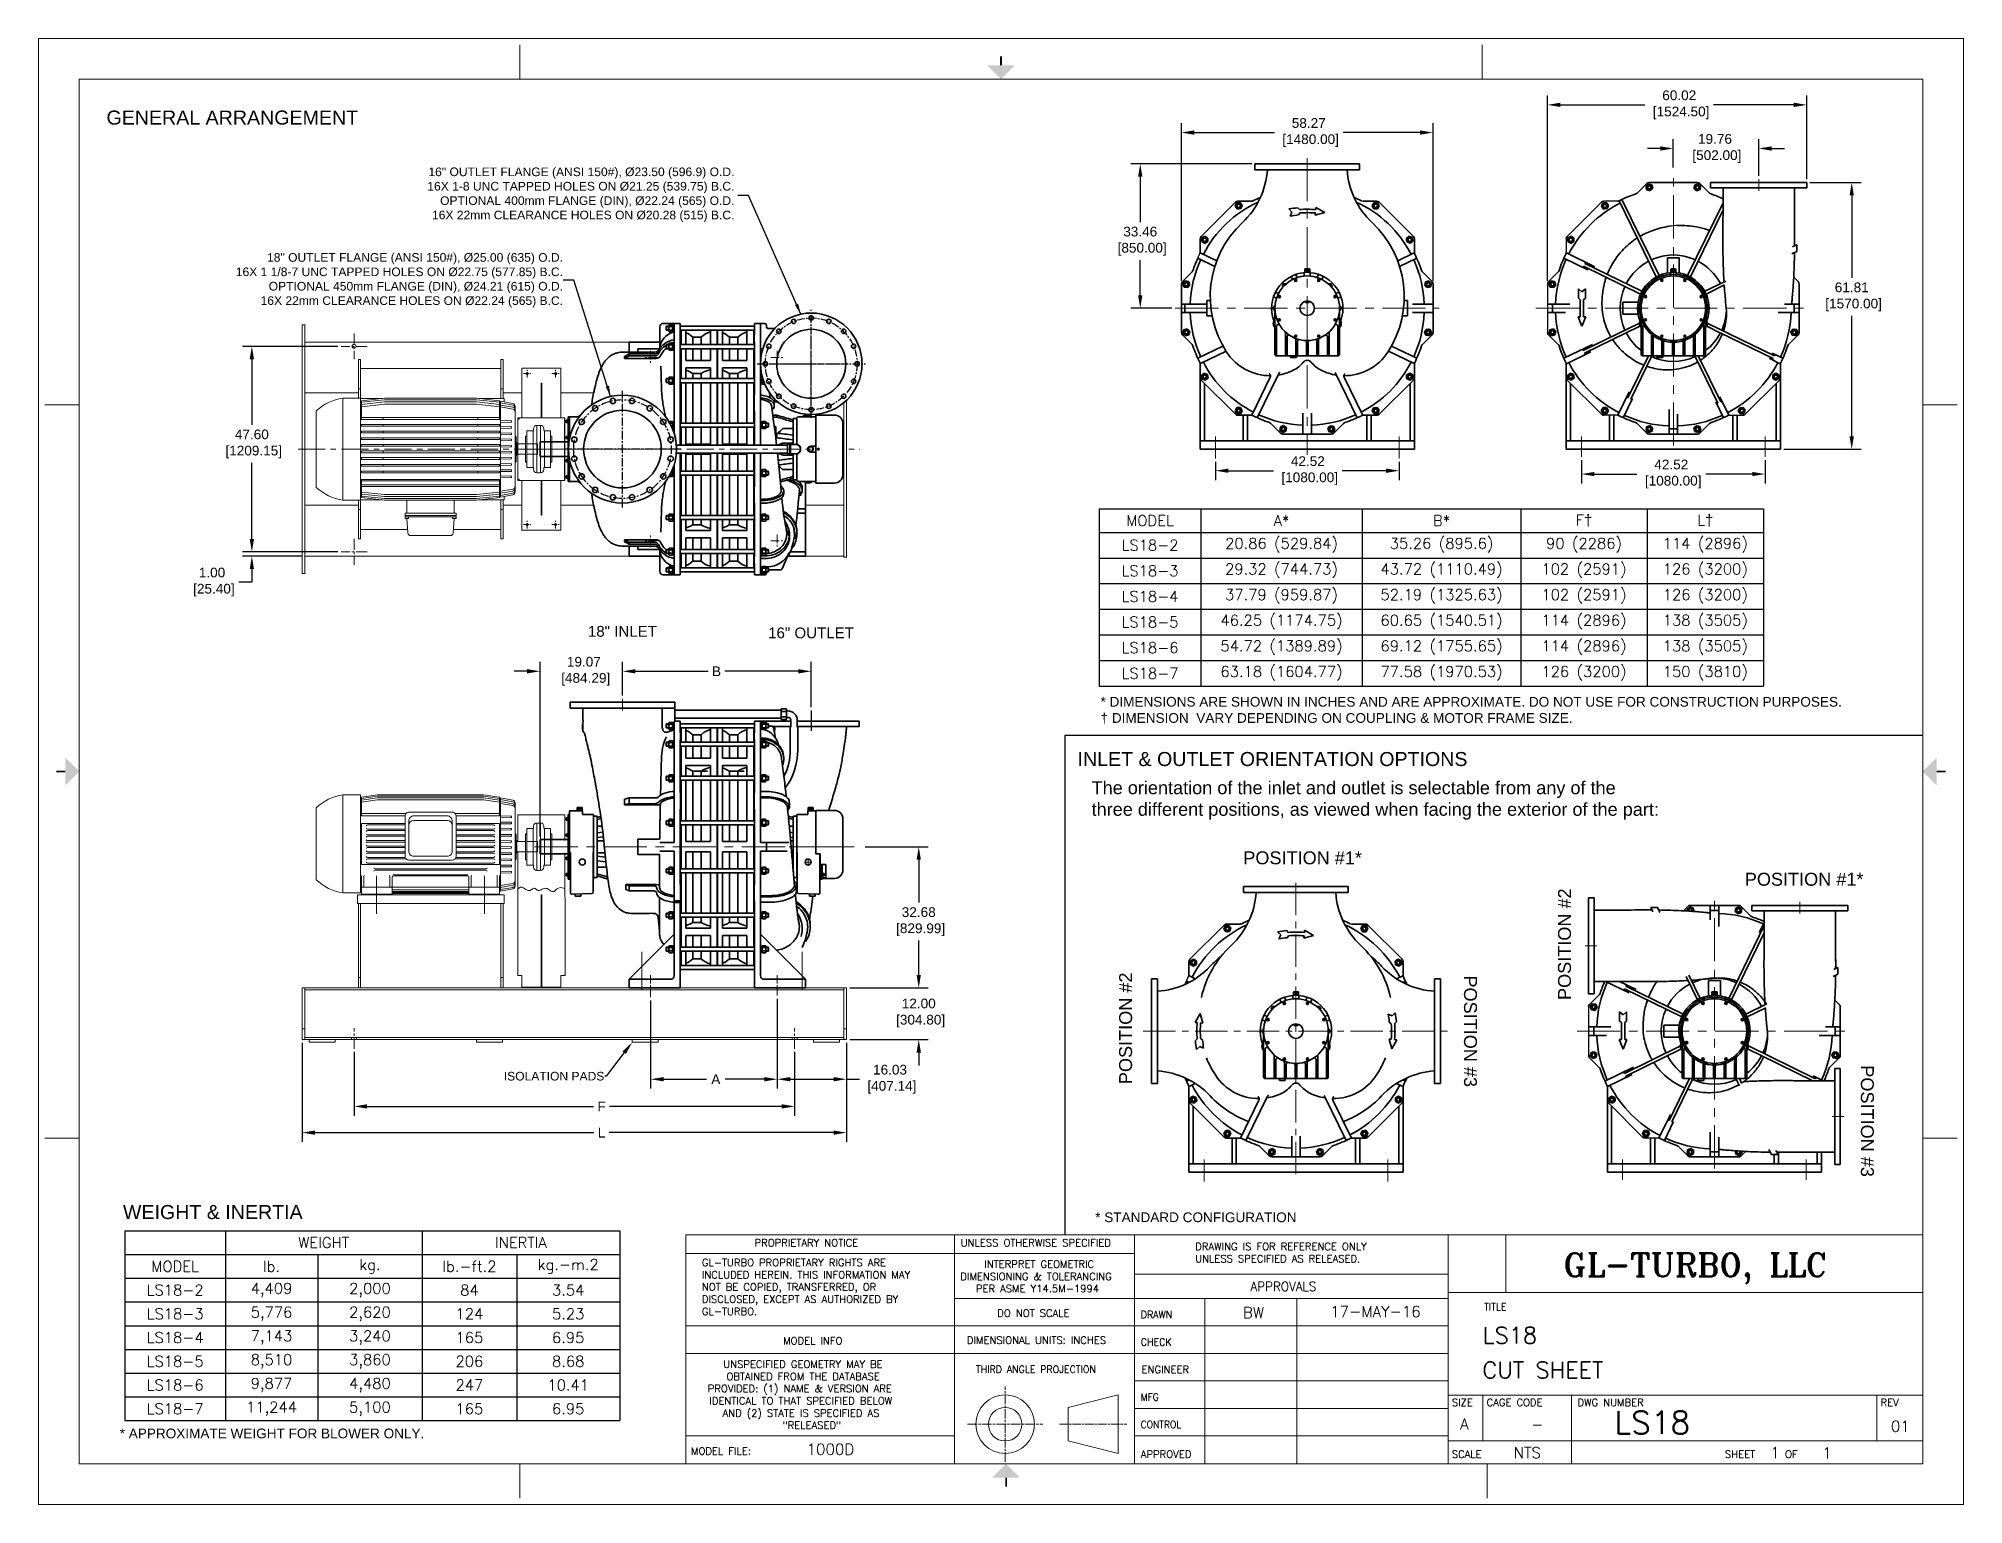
# Model space of a CAD drawing. Header units: inches. Extents: x 62 to 508, y 938 to 1278.
import ezdxf
from ezdxf import colors
from ezdxf.entities.mleader import LeaderData, LeaderLine
from ezdxf.enums import TextEntityAlignment as Align
from ezdxf.math import Vec2, Vec3

# ---------------------------------------------------------------- set-up
doc = ezdxf.new("R2010")
doc.units = ezdxf.units.IN
doc.header["$MEASUREMENT"] = 0
doc.set_wipeout_variables(frame=1)
for name, pattern in [('CENTER', [2, 1.25, -0.25, 0.25, -0.25]), ('CHAIN', [0.7087, 0.4724, -0.0591, 0.1181, -0.0591]), ('点画线', [16, 10, -2, 2, -2])]:
    doc.linetypes.add(name, pattern=pattern)
for name, color, linetype in [('CL', 1, 'CENTER'), ('Title Block', 7, 'Continuous'), ('TXT', 7, 'Continuous')]:
    doc.layers.add(name, color=color, linetype=linetype)
doc.layers.add('中心线层', color=1, linetype='点画线', lineweight=18)
doc.layers.add('粗实线层', color=7, linetype='Continuous', lineweight=35)
doc.styles.add('ACANSTS', font='romans.shx', dxfattribs={"height": 1})
doc.styles.add('Roman', font='romans')
doc.styles.add('ROMANS', font='romant.shx', dxfattribs={"height": 3.5})
doc.styles.get("Standard").update_dxf_attribs({"font": 'arial.ttf'})
doc.dimstyles.new('STANDARD 2 PLCS', dxfattribs={"dimtxt": 0.125, "dimasz": 0.18, "dimexe": 0.18, "dimexo": 0.0625, "dimgap": 0.09, "dimtad": 0, "dimtih": 1, "dimtoh": 1, "dimzin": 4, "dimdsep": 46, "dimtxsty": 'Standard', "dimcen": 0.09, "dimaunit": 1, "dimadec": 0, "dimazin": 1, "dimtfac": 1, "dimtofl": 0, "dimtmove": 1, "dimatfit": 3, "dimfxl": 1, "dimtolj": 1, "dimtzin": 4, "dimarcsym": 0})

msp = doc.modelspace()

# ---------------------------------------------------------------- texts
at = {"insert": (223.527, 1241.912), "char_height": 2, "attachment_point": 6}
msp.add_mtext('16" OUTLET FLANGE (ANSI 150#), %%C23.50 (596.9) O.D.\\P16X 1-8 UNC TAPPED HOLES ON %%C21.25 (539.75) B.C.\\POPTIONAL 400mm FLANGE (DIN), %%C22.24 (565) O.D.\\P16X 22mm CLEARANCE HOLES ON %%C20.28 (515) B.C.', dxfattribs=at)
at = {"lineweight": 15, "char_height": 2.25, "attachment_point": 1}
for s, width, insert in [('* DIMENSIONS ARE SHOWN IN INCHES AND ARE APPROXIMATE. DO NOT USE FOR CONSTRUCTION PURPOSES.\\P{\\C0;†} DIMENSION  VARY DEPENDING ON COUPLING & MOTOR FRAME SIZE.', 176.25075, (308.298, 1125.569)), ('* STANDARD CONFIGURATION', 132.13105, (307.072, 1006.147)), ('* APPROXIMATE WEIGHT FOR BLOWER ONLY.', 71.31853, (81.178, 956.077))]:
    msp.add_mtext_dynamic_manual_height_columns(s, width=width, gutter_width=1, heights=[0], dxfattribs=dict(at, insert=insert))
at = {"insert": (306.232, 1106.036), "char_height": 3, "attachment_point": 1}
msp.add_mtext_dynamic_manual_height_columns('The orientation of the inlet and outlet is selectable from any of the \\Pthree different positions, as viewed when facing the exterior of the part:', width=166.54562, gutter_width=1, heights=[0], dxfattribs=at)
at = {"char_height": 3, "attachment_point": 1}
for s, width, insert, rotation in [('POSITION #2', 28.46329, (414.238, 1055.363), 90), ('POSITION #2', 30.51724, (312.607, 1035.873), 90), ('POSITION #3', 31.06928, (395.467, 1061.046), 270), ('POSITION #3', 29.12702, (487.37, 1040.232), 270)]:
    msp.add_mtext_dynamic_manual_height_columns(s, width=width, gutter_width=1, heights=[0], dxfattribs=dict(at, insert=insert, rotation=rotation))
at = {"layer": 'TXT', "lineweight": 5}
for s, height, p in [('GENERAL ARRANGEMENT', 3.25, (107.256, 1258.159)), ('18" INLET', 2.5, (197.596, 1139.515)), ('16" OUTLET', 2.5, (241.266, 1139.156)), ('INLET & OUTLET ORIENTATION OPTIONS', 3.25, (348.123, 1109.558)), ('POSITION #1*', 3, (355.099, 1086.796)), ('POSITION #1*', 3, (471.233, 1081.834)), ('WEIGHT & INERTIA', 3.25, (102.744, 1004.616))]:
    msp.add_text(s, height=height, dxfattribs=at).set_placement(p, align=Align.CENTER)

# ---------------------------------------------------------------- blocks, each defined once
blk = doc.blocks.new('*T14')
at = {"layer": 'Title Block', "color": 0, "linetype": 'ByBlock', "lineweight": -2, "transparency": 16777216}
for p, q in [((0, 0), (114.55, 0)), ((0, 0), (0, -44)), ((23.24, 0), (23.24, -44)), ((68.81, 0), (68.81, -44)), ((114.55, 0), (114.55, -44)), ((0, -5.5), (114.55, -5.5)), ((44.62, -5.5), (44.62, -44)), ((90.71, -5.5), (90.71, -44)), ((0, -11), (114.55, -11)), ((0, -16.5), (114.55, -16.5)), ((0, -22), (114.55, -22)), ((0, -27.5), (114.55, -27.5)), ((0, -33), (114.55, -33)), ((0, -38.5), (114.55, -38.5)), ((0, -44), (114.55, -44))]:
    blk.add_line(p, q, dxfattribs=at)
at = {"layer": 'Title Block', "color": 0, "lineweight": 15, "transparency": 16777216, "char_height": 2.5, "attachment_point": 5, "style": 'Roman'}
for s, insert, width in [('WEIGHT', (46.03, -2.75), 43.4445), ('INERTIA', (91.68, -2.75), 43.6112), ('MODEL', (11.62, -8.25), 21.1164), ('lb.', (33.93, -8.25), 19.2505), ('kg.', (56.72, -8.25), 22.0677), ('lb.-ft.2', (79.76, -8.25), 19.7673), ('kg.-m.2', (102.63, -8.25), 21.7177), ('LS18-2', (11.62, -13.75), 21.1164), ('4,409', (33.93, -13.75), 19.2505), ('2,000', (56.72, -13.75), 22.0677), ('84', (79.76, -13.75), 19.7673), ('3.54', (102.63, -13.75), 21.7177), ('5,776', (33.93, -19.25), 19.2505), ('2,620', (56.72, -19.25), 22.0677), ('LS18-3', (11.62, -19.25), 21.1164), ('124', (79.76, -19.25), 19.7673), ('5.23', (102.63, -19.25), 21.7177), ('LS18-4', (11.62, -24.75), 21.1164), ('7,143', (33.93, -24.75), 19.2505), ('3,240', (56.72, -24.75), 22.0677), ('165', (79.76, -24.75), 19.7673), ('6.95', (102.63, -24.75), 21.7177), ('LS18-5', (11.62, -30.25), 21.1164), ('8,510', (33.93, -30.25), 19.2505), ('3,860', (56.72, -30.25), 22.0677), ('206', (79.76, -30.25), 19.7673), ('8.68', (102.63, -30.25), 21.7177), ('LS18-6', (11.62, -35.75), 21.1164), ('9,877', (33.93, -35.75), 19.2505), ('4,480', (56.72, -35.75), 22.0677), ('247', (79.76, -35.75), 19.7673), ('10.41', (102.63, -35.75), 21.7177), ('LS18-7', (11.62, -41.25), 21.1164), ('11,244', (33.93, -41.25), 19.2505), ('5,100', (56.72, -41.25), 22.0677), ('165', (79.76, -41.25), 19.7673), ('6.95', (102.63, -41.25), 21.7177)]:
    blk.add_mtext(s, dxfattribs=dict(at, insert=insert, width=width))
blk = doc.blocks.new('*T15')
at = {"layer": 'Title Block', "color": 0, "linetype": 'ByBlock', "lineweight": -2, "transparency": 16777216}
for p, q in [((0, 0), (153.83, 0)), ((0, 0), (0, -41.07)), ((23.52, 0), (23.52, -41.07)), ((60.91, 0), (60.91, -41.07)), ((97.64, 0), (97.64, -41.07)), ((126.86, 0), (126.86, -41.07)), ((153.83, 0), (153.83, -41.07)), ((0, -5.46), (153.83, -5.46)), ((0, -11.4), (153.83, -11.4)), ((0, -17.33), (153.83, -17.33)), ((0, -23.27), (153.83, -23.27)), ((0, -29.2), (153.83, -29.2)), ((0, -35.14), (153.83, -35.14)), ((0, -41.07), (153.83, -41.07))]:
    blk.add_line(p, q, dxfattribs=at)
at = {"layer": 'Title Block', "color": 0, "lineweight": 15, "transparency": 16777216, "char_height": 2.5, "attachment_point": 5, "style": 'Roman'}
for s, insert, width in [('MODEL', (11.76, -2.73), 21.395), ('A*', (42.21, -2.73), 35.2592), ('B*', (79.27, -2.73), 34.608), ('F{\\fArial|b0|i0|c0|p34;†}', (112.25, -2.73), 27.0907), ('L{\\fArial|b0|i0|c0|p34;†}', (140.34, -2.73), 24.8436), ('LS18-2', (11.76, -8.43), 21.395), ('20.86 (529.84)', (42.21, -8.43), 35.2592), ('35.26 (895.6)', (79.27, -8.43), 34.608), ('90 (2286)', (112.25, -8.43), 27.0907), ('114 (2896)', (140.34, -8.43), 25.9067), ('LS18-3', (11.76, -14.36), 21.395), ('29.32 (744.73)', (42.21, -14.36), 35.2592), ('43.72 (1110.49)', (79.27, -14.36), 34.608), ('102 (2591)', (112.25, -14.36), 28.1538), ('126 (3200)', (140.34, -14.36), 25.9067), ('LS18-4', (11.76, -20.3), 21.395), ('37.79 (959.87)', (42.21, -20.3), 35.2592), ('52.19 (1325.63)', (79.27, -20.3), 34.608), ('102 (2591)', (112.25, -20.3), 28.1538), ('126 (3200)', (140.34, -20.3), 25.9067), ('LS18-5', (11.76, -26.23), 21.395), ('46.25 (1174.75)', (42.21, -26.23), 35.2592), ('60.65 (1540.51)', (79.27, -26.23), 34.608), ('114 (2896)', (112.25, -26.23), 28.1538), ('138 (3505)', (140.34, -26.23), 25.9067), ('LS18-6', (11.76, -32.17), 21.395), ('54.72 (1389.89)', (42.21, -32.17), 35.2592), ('69.12 (1755.65)', (79.27, -32.17), 34.608), ('114 (2896)', (112.25, -32.17), 28.1538), ('138 (3505)', (140.34, -32.17), 25.9067), ('LS18-7', (11.76, -38.11), 21.395), ('63.18 (1604.77)', (42.21, -38.11), 35.2592), ('77.58 (1970.53)', (79.27, -38.11), 34.608), ('126 (3200)', (112.25, -38.11), 28.1538), ('150 (3810)', (140.34, -38.11), 25.9067)]:
    blk.add_mtext(s, dxfattribs=dict(at, insert=insert, width=width))
blk = doc.blocks.new('*D16')
at = {"color": 0, "lineweight": -2, "transparency": 16777216}
for p, q in [((327.03, 1221.98), (327.03, 1258.47)), ((385.3, 1221.98), (385.3, 1258.47)), ((330.03, 1256.31), (348.55, 1256.31)), ((382.3, 1256.31), (364.48, 1256.31))]:
    blk.add_line(p, q, dxfattribs=at)
at = {"color": 0, "transparency": 16777216}
for points in [[(330.03, 1256.81), (330.03, 1255.81), (327.03, 1256.31)], [(382.3, 1256.81), (382.3, 1255.81), (385.3, 1256.31)]]:
    blk.add_solid(points, dxfattribs=at)
at = {"layer": 'Defpoints', "color": 0, "transparency": 16777216}
for p in [(385.3, 1256.31), (327.03, 1221.23), (385.3, 1221.23)]:
    blk.add_point(p, dxfattribs=at)
at = {"color": 0, "transparency": 16777216, "insert": (356.52, 1256.31), "char_height": 2.25, "attachment_point": 5}
blk.add_mtext('\\A1;58.27\\P [1480.00]', dxfattribs=at)
blk = doc.blocks.new('*D17')
at = {"color": 0, "lineweight": -2, "transparency": 16777216}
for p, q in [((343.31, 1249.07), (315.34, 1249.07)), ((317.5, 1246.07), (317.5, 1235.56)), ((317.5, 1218.61), (317.5, 1226.75)), ((324.84, 1215.61), (315.34, 1215.61))]:
    blk.add_line(p, q, dxfattribs=at)
at = {"color": 0, "transparency": 16777216}
for points in [[(317, 1246.07), (318, 1246.07), (317.5, 1249.07)], [(317, 1218.61), (318, 1218.61), (317.5, 1215.61)]]:
    blk.add_solid(points, dxfattribs=at)
at = {"layer": 'Defpoints', "color": 0, "transparency": 16777216}
for p in [(317.5, 1249.07), (344.06, 1249.07), (325.59, 1215.61)]:
    blk.add_point(p, dxfattribs=at)
at = {"color": 0, "transparency": 16777216, "insert": (317.5, 1231.16), "char_height": 2.25, "attachment_point": 5}
blk.add_mtext('\\A1;33.46\\P [850.00]', dxfattribs=at)
blk = doc.blocks.new('*D18')
at = {"color": 0, "lineweight": -2, "transparency": 16777216}
for p, q in [((334.91, 1180.02), (334.91, 1175.82)), ((337.91, 1177.98), (348.34, 1177.98)), ((374.43, 1177.98), (364.28, 1177.98)), ((377.43, 1180.02), (377.43, 1175.82))]:
    blk.add_line(p, q, dxfattribs=at)
at = {"color": 0, "transparency": 16777216}
for points in [[(337.91, 1178.48), (337.91, 1177.48), (334.91, 1177.98)], [(374.43, 1178.48), (374.43, 1177.48), (377.43, 1177.98)]]:
    blk.add_solid(points, dxfattribs=at)
at = {"layer": 'Defpoints', "color": 0, "transparency": 16777216}
for p in [(334.91, 1180.77), (377.43, 1180.77), (377.43, 1177.98)]:
    blk.add_point(p, dxfattribs=at)
at = {"color": 0, "transparency": 16777216, "insert": (356.31, 1177.98), "char_height": 2.25, "attachment_point": 5}
blk.add_mtext('\\A1;42.52\\P [1080.00]', dxfattribs=at)
blk = doc.blocks.new('*D19')
at = {"color": 0, "lineweight": -2, "transparency": 16777216}
for p, q in [((411.81, 1221.98), (411.81, 1264.89)), ((414.81, 1262.73), (434.34, 1262.73)), ((468.83, 1262.73), (450.28, 1262.73)), ((471.83, 1245.49), (471.83, 1264.89))]:
    blk.add_line(p, q, dxfattribs=at)
at = {"color": 0, "transparency": 16777216}
for points in [[(414.81, 1263.23), (414.81, 1262.23), (411.81, 1262.73)], [(468.83, 1263.23), (468.83, 1262.23), (471.83, 1262.73)]]:
    blk.add_solid(points, dxfattribs=at)
at = {"layer": 'Defpoints', "color": 0, "transparency": 16777216}
for p in [(471.83, 1262.73), (471.83, 1244.74), (411.81, 1221.23)]:
    blk.add_point(p, dxfattribs=at)
at = {"color": 0, "transparency": 16777216, "insert": (442.31, 1262.73), "char_height": 2.25, "attachment_point": 5}
blk.add_mtext('\\A1;60.02\\P [1524.50]', dxfattribs=at)
blk = doc.blocks.new('*D20')
at = {"color": 0, "lineweight": -2, "transparency": 16777216}
for p, q in [((437.94, 1252.62), (434.94, 1252.62)), ((440.94, 1248.19), (440.94, 1254.78)), ((460.71, 1246.28), (460.71, 1254.78)), ((463.71, 1252.62), (466.71, 1252.62))]:
    blk.add_line(p, q, dxfattribs=at)
at = {"color": 0, "transparency": 16777216}
for points in [[(437.94, 1253.12), (437.94, 1252.12), (440.94, 1252.62)], [(463.71, 1253.12), (463.71, 1252.12), (460.71, 1252.62)]]:
    blk.add_solid(points, dxfattribs=at)
at = {"layer": 'Defpoints', "color": 0, "transparency": 16777216}
for p in [(440.94, 1252.62), (440.94, 1247.44), (460.71, 1245.53)]:
    blk.add_point(p, dxfattribs=at)
at = {"color": 0, "transparency": 16777216, "insert": (450.59, 1252.62), "char_height": 2.25, "attachment_point": 5}
blk.add_mtext('\\A1;19.76\\P [502.00]', dxfattribs=at)
blk = doc.blocks.new('*D21')
at = {"color": 0, "lineweight": -2, "transparency": 16777216}
for p, q in [((472.58, 1244.74), (484.41, 1244.74)), ((482.25, 1241.74), (482.25, 1222.64)), ((482.25, 1185.93), (482.25, 1213.83)), ((466.5, 1182.93), (484.41, 1182.93))]:
    blk.add_line(p, q, dxfattribs=at)
at = {"color": 0, "transparency": 16777216}
for points in [[(481.75, 1241.74), (482.75, 1241.74), (482.25, 1244.74)], [(481.75, 1185.93), (482.75, 1185.93), (482.25, 1182.93)]]:
    blk.add_solid(points, dxfattribs=at)
at = {"layer": 'Defpoints', "color": 0, "transparency": 16777216}
for p in [(471.83, 1244.74), (465.75, 1182.93), (482.25, 1182.93)]:
    blk.add_point(p, dxfattribs=at)
at = {"color": 0, "transparency": 16777216, "insert": (482.25, 1218.24), "char_height": 2.25, "attachment_point": 5}
blk.add_mtext('\\A1;61.81\\P [1570.00]', dxfattribs=at)
blk = doc.blocks.new('*D22')
at = {"color": 0, "lineweight": -2, "transparency": 16777216}
for p, q in [((419.68, 1180.41), (419.68, 1175.04)), ((422.68, 1177.2), (432.5, 1177.2)), ((459.2, 1177.2), (448.44, 1177.2)), ((462.2, 1180.41), (462.2, 1175.04))]:
    blk.add_line(p, q, dxfattribs=at)
at = {"color": 0, "transparency": 16777216}
for points in [[(422.68, 1177.7), (422.68, 1176.7), (419.68, 1177.2)], [(459.2, 1177.7), (459.2, 1176.7), (462.2, 1177.2)]]:
    blk.add_solid(points, dxfattribs=at)
at = {"layer": 'Defpoints', "color": 0, "transparency": 16777216}
for p in [(419.68, 1181.16), (462.2, 1181.16), (462.2, 1177.2)]:
    blk.add_point(p, dxfattribs=at)
at = {"color": 0, "transparency": 16777216, "insert": (440.47, 1177.2), "char_height": 2.25, "attachment_point": 5}
blk.add_mtext('\\A1;42.52\\P [1080.00]', dxfattribs=at)
blk = doc.blocks.new('CF45排气机壳1#-01')
blk.add_line((33.4, 10), (-19.6, 63))
at = {"layer": '中心线层'}
blk.add_line((0, 15), (0, -9), dxfattribs=at)
at = {"layer": '粗实线层'}
for p, q in [((4.6, 326.8), (-26.6, 326.8)), ((4.6, 317.2), (-26.6, 317.2)), ((4.6, 327.5), (4.8, 328.4)), ((4.6, 327.5), (4.6, 316.5)), ((4.8, 328.4), (10.7, 328.4)), ((4.8, 325.2), (10.7, 325.2)), ((4.8, 318.8), (10.7, 318.8)), ((10.7, 328.4), (11, 327.5)), ((11, 327.5), (11, 316.5)), ((12.8, 325.8), (11, 325.8)), ((12.8, 318.2), (11, 318.2)), ((-27.2, 305.8), (-26.6, 305.8)), ((-19.6, 303.8), (-19.6, 312.6)), ((-14.1, 314), (-14.1, 313.9)), ((4.6, 316.5), (4.8, 315.6)), ((4.8, 315.6), (10.7, 315.6)), ((10.7, 315.6), (11, 316.5)), ((16, 307.6), (15.4, 306)), ((15.4, 306), (15.4, 279.6)), ((15.4, 306), (15.4, 306)), ((16, 315), (16, 307.6)), ((23.6, 315), (23.6, 307.6)), ((23.6, 307.6), (24.1, 306)), ((24.2, 306), (24.1, 306)), ((24.2, 306), (24.2, 279.6)), ((-27.2, 289), (-26.6, 289)), ((-27.2, 284.2), (-26.6, 284.2)), ((-19.6, 282.2), (-19.6, 291)), ((-19.6, 242.2), (-19.6, 251)), ((-27.2, 249), (-26.6, 249)), ((-27.2, 244.2), (-26.6, 244.2)), ((22.9, 204), (35.9, 204)), ((22.9, 204), (22.9, 128)), ((35.9, 208.4), (35.9, 204)), ((51.3, 208.4), (35.9, 208.4)), ((36.7, 212.4), (36.4, 212.1)), ((36.5, 212.2), (36.4, 212.1)), ((36.4, 209.2), (36.4, 212.1)), ((36.4, 209.2), (36.4, 212.1)), ((36.4, 212.1), (36.4, 212.1)), ((36.4, 209.2), (42.4, 209.2)), ((36.4, 209), (42.4, 209)), ((36.4, 208.4), (36.4, 209)), ((36.4, 208.4), (42.4, 208.4)), ((36.5, 212.2), (36.5, 209.2)), ((36.5, 212.2), (37, 212.2)), ((36.6, 209), (36.6, 209.2)), ((36.7, 212.4), (42.1, 212.4)), ((37, 212.1), (37, 212.2)), ((37, 209.2), (37, 212.1)), ((37, 212.1), (37.7, 212.1)), ((37.7, 212.2), (37.7, 212.1)), ((37.7, 212.2), (37.7, 209.2)), ((37.7, 212.2), (38.9, 212.2)), ((37.7, 209.2), (37.7, 212.1)), ((38.9, 209.2), (38.9, 212.2)), ((38.9, 212.1), (39.9, 212.1)), ((39.9, 209.2), (39.9, 212.2)), ((39.9, 212.2), (41.1, 212.2)), ((41.1, 212.2), (41.1, 209.2)), ((41.1, 212.1), (41.1, 212.2)), ((41.1, 209.2), (41.1, 212.1)), ((41.1, 212.1), (41.8, 212.1)), ((41.8, 212.2), (41.8, 212.1)), ((41.8, 212.2), (42.3, 212.2)), ((41.8, 209.2), (41.8, 212.1)), ((42.1, 212.4), (42.4, 212.1)), ((42.2, 209), (42.2, 209.2)), ((42.3, 212.2), (42.3, 209.2)), ((42.4, 212.1), (42.3, 212.2)), ((42.4, 209.2), (42.4, 212.1)), ((42.4, 209.2), (42.4, 212.1)), ((42.4, 212.1), (42.4, 212.1)), ((42.4, 208.4), (42.4, 209)), ((51.3, 166), (51.3, 208.4)), ((52.9, 204), (51.3, 204)), ((52.9, 204), (52.9, 128)), ((-27.2, 196.7), (-26.6, 196.7)), ((-27.2, 191.9), (-26.6, 191.9)), ((-19.6, 189.9), (-19.6, 198.7)), ((13, 202), (18.9, 200.3)), ((13.3, 199.6), (18.9, 198)), ((14.2, 190.1), (18.9, 190.1)), ((14.9, 183), (18.9, 182.5)), ((18.9, 136.6), (18.9, 202)), ((22.9, 202), (18.9, 202)), ((53.2, 200.4), (52.9, 200.4)), ((53.2, 197.2), (52.9, 197.2)), ((53.2, 181.2), (52.9, 181.2)), ((53.2, 200.4), (53.2, 197.2)), ((53.6, 197.6), (53.2, 197.6)), ((53.2, 181.2), (53.2, 178)), ((53.6, 197.5), (53.6, 200.1)), ((53.6, 200.1), (55.2, 200.1)), ((53.6, 197.5), (55.2, 197.5)), ((55.2, 197.5), (55.2, 200.1)), ((55.2, 200.1), (55.2, 200)), ((55.2, 197.6), (55.2, 200)), ((55.2, 197.5), (55.2, 197.6)), ((15.4, 177.4), (18.9, 177)), ((15.8, 173), (18.9, 173)), ((18.9, 159), (17, 159)), ((23.3, 112.9), (23.3, 159.3)), ((50.3, 112.1), (50.3, 159.3)), ((51.3, 166), (51.3, 128)), ((51.3, 128), (51.3, 166)), ((53.2, 178), (52.9, 178)), ((53.6, 178.4), (53.2, 178.4)), ((53.6, 178.3), (53.6, 180.9)), ((53.6, 180.9), (55.2, 180.9)), ((53.6, 178.3), (55.2, 178.3)), ((55.2, 178.3), (55.2, 180.9)), ((55.2, 180.9), (55.2, 180.8)), ((55.2, 178.3), (55.2, 180.8)), ((55.2, 178.3), (55.2, 178.3)), ((-27.2, 140.1), (-26.6, 140.1)), ((-19.6, 133.3), (-19.6, 142.1)), ((18.9, 155), (17.3, 154.9)), ((17.8, 149.4), (18.9, 149.5)), ((18.9, 141.9), (18.5, 141.9)), ((53.2, 154), (52.9, 154)), ((53.2, 150.8), (52.9, 150.8)), ((53.2, 154), (53.2, 150.8)), ((53.6, 151.2), (53.2, 151.2)), ((53.6, 151.1), (53.6, 153.7)), ((53.6, 153.7), (55.2, 153.7)), ((53.6, 151.1), (55.2, 151.1)), ((55.2, 151.2), (55.2, 153.7)), ((55.2, 151.1), (55.2, 153.7)), ((55.2, 153.7), (55.2, 153.7)), ((55.2, 151.1), (55.2, 151.2)), ((-27.2, 135.3), (-26.6, 135.3)), ((22.9, 130), (19.5, 130)), ((22.9, 128), (23.3, 128)), ((52.9, 128), (50.3, 128)), ((53.2, 134.8), (52.9, 134.8)), ((53.2, 131.6), (52.9, 131.6)), ((53.2, 134.8), (53.2, 131.6)), ((53.6, 132), (53.2, 132)), ((53.6, 131.9), (53.6, 134.5)), ((53.6, 134.5), (55.2, 134.5)), ((53.6, 131.9), (55.2, 131.9)), ((55.2, 131.9), (55.2, 134.5)), ((55.2, 134.5), (55.2, 134.4)), ((55.2, 132), (55.2, 134.4)), ((55.2, 131.9), (55.2, 132)), ((48.2, 110.1), (25.2, 110.9)), ((37.8, 110.4), (37.8, 108)), ((37.8, 108), (44.8, 108)), ((44.8, 110.2), (44.8, 108)), ((-27.2, 87.8), (-26.6, 87.8)), ((-27.2, 83), (-26.6, 83)), ((-19.6, 81), (-19.6, 89.8)), ((-27.2, 47.8), (-26.6, 47.8)), ((-19.6, 41), (-19.6, 49.8)), ((-27.2, 43), (-26.6, 43)), ((-27.2, 26.2), (-26.6, 26.2))]:
    blk.add_line(p, q, dxfattribs=at)
at = {"layer": '粗实线层', "color": 7}
for p, q in [((-27.2, 289), (-27.2, 305.8)), ((-26.6, 300.5), (-26.6, 314)), ((-14.6, 314), (-26.6, 314)), ((-19.6, 171), (-19.6, 314)), ((-18.9, 312.6), (-19.6, 312.6)), ((-18.9, 303.8), (-19.6, 303.8)), ((-18.9, 303.8), (-18.9, 312.6)), ((-17.7, 311.9), (-18.9, 311.9)), ((-18.9, 308.2), (-17.7, 308.8)), ((-18.9, 307.6), (-17.7, 308.2)), ((-17.7, 304.6), (-18.9, 304.6)), ((-17.4, 312.4), (-17.7, 311.8)), ((-17.7, 311.9), (-17.7, 308.8)), ((-17.7, 308.2), (-17.7, 308.8)), ((-17.7, 304.6), (-17.7, 308.2)), ((-17.4, 304.1), (-17.7, 304.6)), ((-17.4, 312.4), (-13.7, 312.4)), ((-17.4, 310.3), (-13.7, 310.3)), ((-17.4, 306.1), (-13.7, 306.1)), ((-17.4, 304.1), (-13.7, 304.1)), ((-14.1, 314), (16, 314)), ((-13.7, 312.4), (-13.4, 311.8)), ((-13.7, 304.1), (-13.4, 304.6)), ((-13.4, 311.8), (-13.4, 304.6)), ((-13.4, 310.6), (-10.6, 310.6)), ((-13.4, 305.8), (-10.6, 305.8)), ((-13.4, 305.8), (-10.6, 305.8)), ((-12.6, 312), (-12.6, 310.6)), ((-10.6, 310.6), (-10.6, 305.8)), ((-10.2, 310.2), (-10.6, 310.6)), ((-10.2, 306.2), (-10.6, 305.8)), ((-10.2, 310.3), (-10.2, 306.1)), ((-10.2, 308), (-6.3, 308)), ((16, 307.6), (-5.1, 307.6)), ((-4.3, 306.3), (-2.2, 294)), ((-3.4, 301.2), (-3, 305.4)), ((23.6, 314), (96.5, 314)), ((96.5, 307.6), (23.6, 307.6)), ((96.5, 307.6), (96.5, 314)), ((-27.2, 249), (-27.2, 284.2)), ((-26.6, 229.8), (-26.6, 292.4)), ((-18.9, 291), (-19.6, 291)), ((-18.9, 282.2), (-19.6, 282.2)), ((-18.9, 282.2), (-18.9, 291)), ((-17.7, 290.2), (-18.9, 290.2)), ((-18.9, 286.6), (-17.7, 287.2)), ((-18.9, 286), (-17.7, 286.6)), ((-17.7, 282.9), (-18.9, 282.9)), ((-17.4, 290.7), (-17.7, 290.2)), ((-17.7, 290.2), (-17.7, 287.2)), ((-17.7, 286.6), (-17.7, 287.2)), ((-17.7, 282.9), (-17.7, 286.6)), ((-17.4, 282.4), (-17.7, 283)), ((-17.4, 290.7), (-13.7, 290.7)), ((-17.4, 288.6), (-13.7, 288.6)), ((-17.4, 284.5), (-13.7, 284.5)), ((-17.4, 282.4), (-13.7, 282.4)), ((-13.7, 290.7), (-13.4, 290.2)), ((-13.7, 282.4), (-13.4, 283)), ((-13.4, 290.2), (-13.4, 283)), ((-13.4, 289), (-10.6, 289)), ((-13.4, 284.2), (-10.6, 284.2)), ((-13.4, 284.2), (-10.6, 284.2)), ((-10.6, 289), (-10.6, 284.2)), ((-10.2, 288.6), (-10.6, 289)), ((-10.2, 284.6), (-10.6, 284.2)), ((-10.2, 288.7), (-10.2, 284.5)), ((-18.9, 251), (-19.6, 251)), ((-18.9, 242.2), (-18.9, 251)), ((-17.7, 250.2), (-18.9, 250.2)), ((-17.4, 250.7), (-17.7, 250.2)), ((-17.7, 250.2), (-17.7, 247.2)), ((-17.4, 250.7), (-13.7, 250.7)), ((-13.7, 250.7), (-13.4, 250.2)), ((-13.4, 250.2), (-13.4, 243)), ((7.7, 269.4), (7.7, 271)), ((-27.2, 196.7), (-27.2, 244.2)), ((-18.9, 242.2), (-19.6, 242.2)), ((-14.2, 231.2), (-19.6, 231.2)), ((-18.9, 246.6), (-17.7, 247.2)), ((-18.9, 246), (-17.7, 246.6)), ((-17.7, 242.9), (-18.9, 242.9)), ((-17.7, 246.6), (-17.7, 247.2)), ((-17.7, 242.9), (-17.7, 246.6)), ((-17.4, 242.4), (-17.7, 243)), ((-17.4, 248.6), (-13.7, 248.6)), ((-17.4, 244.5), (-13.7, 244.5)), ((-17.4, 242.4), (-13.7, 242.4)), ((-13.7, 242.4), (-13.4, 243)), ((-13.4, 249), (-10.6, 249)), ((-13.4, 244.2), (-10.6, 244.2)), ((-13.4, 244.2), (-10.6, 244.2)), ((-10.6, 249), (-10.6, 244.2)), ((-10.2, 248.6), (-10.6, 249)), ((-10.2, 244.6), (-10.6, 244.2)), ((-10.2, 248.7), (-10.2, 244.5)), ((-26.6, 121.7), (-26.6, 210.3)), ((-14.2, 224.9), (-19.6, 224.9)), ((-17.6, 223.6), (-13.9, 223.6)), ((14.2, 214), (12.1, 211.4)), ((14.2, 218.8), (14.2, 220.3)), ((14.2, 218.8), (14.5, 217.1)), ((14.2, 214), (14.2, 215.6)), ((14.2, 215.6), (14.5, 213.9)), ((14.5, 213.9), (14.5, 217.1)), ((-27.2, 140.1), (-27.2, 191.9)), ((-18.9, 198.7), (-19.6, 198.7)), ((-18.9, 189.9), (-19.6, 189.9)), ((-18.9, 189.9), (-18.9, 198.7)), ((-17.7, 197.9), (-18.9, 197.9)), ((-18.9, 194.3), (-17.7, 194.9)), ((-18.9, 193.7), (-17.7, 194.3)), ((-17.7, 190.6), (-18.9, 190.6)), ((-17.4, 198.4), (-17.7, 197.9)), ((-17.7, 197.9), (-17.7, 194.9)), ((-17.7, 194.3), (-17.7, 194.9)), ((-17.7, 190.6), (-17.7, 194.3)), ((-17.4, 190.1), (-17.7, 190.7)), ((-17.4, 198.4), (-13.7, 198.4)), ((-17.4, 196.4), (-13.7, 196.4)), ((-17.4, 192.2), (-13.7, 192.2)), ((-17.4, 190.1), (-13.7, 190.1)), ((-13.7, 198.4), (-13.4, 197.9)), ((-13.7, 190.1), (-13.4, 190.7)), ((-13.4, 197.9), (-13.4, 190.7)), ((-13.4, 196.7), (-10.6, 196.7)), ((-13.4, 191.9), (-10.6, 191.9)), ((-13.4, 191.9), (-10.6, 191.9)), ((-10.6, 196.7), (-10.6, 191.9)), ((-10.2, 196.3), (-10.6, 196.7)), ((-10.2, 192.3), (-10.6, 191.9)), ((-10.2, 196.4), (-10.2, 192.2)), ((-19.6, 171), (13.9, 171)), ((-19.6, 161), (11.7, 161)), ((-19.6, 14), (-19.6, 161)), ((-12.6, 171), (-12.6, 161)), ((-18.9, 142.1), (-19.6, 142.1)), ((-18.9, 133.3), (-18.9, 142.1)), ((-17.7, 141.4), (-18.9, 141.4)), ((-18.9, 137.7), (-17.7, 138.3)), ((-18.9, 137.1), (-17.7, 137.7)), ((-17.4, 141.9), (-17.7, 141.3)), ((-17.7, 141.4), (-17.7, 138.3)), ((-17.7, 137.7), (-17.7, 138.3)), ((-17.7, 134.1), (-17.7, 137.7)), ((-17.4, 141.9), (-13.7, 141.9)), ((-17.4, 139.8), (-13.7, 139.8)), ((-13.7, 141.9), (-13.4, 141.3)), ((-13.4, 141.3), (-13.4, 134.1)), ((-13.4, 140.1), (-10.6, 140.1)), ((-10.6, 140.1), (-10.6, 135.3)), ((-10.2, 139.7), (-10.6, 140.1)), ((-10.2, 139.8), (-10.2, 135.6)), ((-27.2, 87.8), (-27.2, 135.3)), ((-18.9, 133.3), (-19.6, 133.3)), ((-17.7, 134.1), (-18.9, 134.1)), ((-17.4, 133.6), (-17.7, 134.1)), ((-17.4, 135.6), (-13.7, 135.6)), ((-17.4, 133.6), (-13.7, 133.6)), ((-13.7, 133.6), (-13.4, 134.1)), ((-13.4, 135.3), (-10.6, 135.3)), ((-13.4, 135.3), (-10.6, 135.3)), ((-10.2, 135.7), (-10.6, 135.3)), ((22.4, 117.8), (20.1, 122.5)), ((22.4, 116.3), (22.4, 117.8)), ((23.2, 116.3), (23.2, 119.5)), ((-26.6, 0), (-26.6, 102.2)), ((-8.6, 107.1), (-19.6, 107.1)), ((-8.6, 100.8), (-19.6, 100.8)), ((-17.6, 108.4), (-8.7, 108.4)), ((22.4, 111.5), (22.4, 113.1)), ((-27.2, 47.8), (-27.2, 83)), ((-18.9, 89.8), (-19.6, 89.8)), ((-18.9, 81), (-19.6, 81)), ((-18.9, 81), (-18.9, 89.8)), ((-17.7, 89.1), (-18.9, 89.1)), ((-18.9, 85.4), (-17.7, 86)), ((-18.9, 84.8), (-17.7, 85.4)), ((-17.7, 81.8), (-18.9, 81.8)), ((-17.4, 89.6), (-17.7, 89)), ((-17.7, 89.1), (-17.7, 86)), ((-17.7, 85.4), (-17.7, 86)), ((-17.7, 81.8), (-17.7, 85.4)), ((-17.4, 81.3), (-17.7, 81.8)), ((-17.4, 89.6), (-13.7, 89.6)), ((-17.4, 87.5), (-13.7, 87.5)), ((-17.4, 83.4), (-13.7, 83.4)), ((-17.4, 81.3), (-13.7, 81.3)), ((-13.7, 89.6), (-13.4, 89)), ((-13.7, 81.3), (-13.4, 81.8)), ((-13.4, 89), (-13.4, 81.8)), ((-13.4, 87.8), (-10.6, 87.8)), ((-13.4, 83), (-10.6, 83)), ((-13.4, 83), (-10.6, 83)), ((-10.6, 87.8), (-10.6, 83)), ((-10.2, 87.4), (-10.6, 87.8)), ((-10.2, 83.4), (-10.6, 83)), ((-10.2, 87.5), (-10.2, 83.3)), ((-18.9, 49.8), (-19.6, 49.8)), ((-18.9, 41), (-18.9, 49.8)), ((-17.7, 49.1), (-18.9, 49.1)), ((-18.9, 45.4), (-17.7, 46)), ((-18.9, 44.8), (-17.7, 45.4)), ((-17.4, 49.6), (-17.7, 49)), ((-17.7, 49.1), (-17.7, 46)), ((-17.7, 45.4), (-17.7, 46)), ((-17.7, 41.8), (-17.7, 45.4)), ((-17.4, 49.6), (-13.7, 49.6)), ((-17.4, 47.5), (-13.7, 47.5)), ((-13.7, 49.6), (-13.4, 49)), ((-13.4, 49), (-13.4, 41.8)), ((-13.4, 47.8), (-10.6, 47.8)), ((-10.6, 47.8), (-10.6, 43)), ((-10.2, 47.4), (-10.6, 47.8)), ((-10.2, 47.5), (-10.2, 43.3)), ((-27.2, 26.2), (-27.2, 43)), ((-18.9, 41), (-19.6, 41)), ((-17.7, 41.8), (-18.9, 41.8)), ((-17.4, 41.3), (-17.7, 41.8)), ((-17.4, 43.4), (-13.7, 43.4)), ((-17.4, 41.3), (-13.7, 41.3)), ((-13.7, 41.3), (-13.4, 41.8)), ((-13.4, 43), (-10.6, 43)), ((-13.4, 43), (-10.6, 43)), ((-10.2, 43.4), (-10.6, 43)), ((-26.6, 0), (33.4, 0)), ((-15.6, 10), (33.4, 10)), ((33.4, 10), (33.4, 0))]:
    blk.add_line(p, q, dxfattribs=at)
at = {"layer": '粗实线层', "color": 3}
for p, q in [((-13.4, 310.3), (-10.2, 310.3)), ((-13.4, 306.1), (-10.2, 306.1)), ((-13.4, 288.7), (-10.2, 288.7)), ((-13.4, 284.5), (-10.2, 284.5)), ((-13.4, 248.7), (-10.2, 248.7)), ((-13.4, 244.5), (-10.2, 244.5)), ((-13.4, 196.4), (-10.2, 196.4)), ((-13.4, 192.2), (-10.2, 192.2)), ((-13.4, 139.8), (-10.2, 139.8)), ((-13.4, 135.6), (-10.2, 135.6)), ((-13.4, 87.5), (-10.2, 87.5)), ((-13.4, 83.3), (-10.2, 83.3)), ((-13.4, 47.5), (-10.2, 47.5)), ((-13.4, 43.3), (-10.2, 43.3))]:
    blk.add_line(p, q, dxfattribs=at)
at = {"layer": '粗实线层', "color": 7}
for points in [[(-1.4, 292.7), (-2.8, 295), (-4.6, 297.2), (-6.8, 299.3), (-9.2, 301.1), (-10.9, 302.1)], [(1.6, 285.8), (1.5, 286.1), (0.7, 288.3), (-0.2, 290.5), (-1.4, 292.7)], [(29.2, 47.6), (30.4, 50.2), (31.6, 53.2), (32.7, 56.2), (33.6, 59.4)], [(33.6, 59.4), (34.5, 62.8), (35.2, 65.6)]]:
    blk.add_lwpolyline(points, dxfattribs=at)
at = {"layer": '粗实线层'}
blk.add_circle((36.3, 148), 3.5, dxfattribs=at)
for centre, radius, start, end in [((5, 326.7), 5.98, 6.8691, 9.9191), ((5.7, 326.8), 5.31, 0.0594, 6.8928), ((5.7, 317.2), 5.31, 353.1061, 359.9406), ((12.8, 315), 10.8, 0, 90), ((12.8, 315), 3.2, 0, 90), ((5, 317.3), 5.98, 350.0798, 353.1298), ((-50.2, 279.6), 65.6, 332.2818, 0), ((-50.2, 279.6), 74.4, 323.3551, 360), ((25.3, 112.9), 2, 180, 268), ((48.3, 112.1), 2, 268, 360), ((-15.6, 14), 4, 180, 270)]:
    blk.add_arc(centre, radius, start, end, dxfattribs=at)
at = {"layer": '粗实线层', "color": 7}
for centre, radius, start, end in [((-14.6, 312), 2, 360, 90), ((-6.3, 306), 2, 9.7669, 90), ((-5, 305.6), 2, 353.8472, 90), ((-13.1, 269.4), 20.8, 0.0015, 4.331), ((1.1, 69.1), 28.2, 342.4298, 359.9497), ((1.3, 70.6), 28, 356.7698, 359.9999), ((8.4, 71.7), 30.4, 359.9995, 2.9696)]:
    blk.add_arc(centre, radius, start, end, dxfattribs=at)
at = {"layer": '粗实线层'}
for centre, start_param, end_param in [((53.2, 198.8), 4.540817, 4.712389), ((53.6, 198.8), 4.712389, 4.797866), ((53.2, 179.6), 4.540817, 4.712389), ((53.6, 179.6), 4.712389, 4.797866), ((53.2, 152.4), 4.540817, 4.712389), ((53.6, 152.4), 4.712389, 4.797866), ((53.2, 133.2), 4.540817, 4.712389), ((53.6, 133.2), 4.712389, 4.797866)]:
    blk.add_ellipse(centre, major_axis=(-2.46, 0), ratio=0.5, start_param=start_param, end_param=end_param, dxfattribs=at)
for points in [[(4.8, 328.4), (4.6, 327.8), (4.6, 327.3), (4.6, 326.8)], [(4.6, 326.8), (4.6, 326.2), (4.6, 325.7), (4.8, 325.2)], [(4.8, 325.2), (4.6, 324.1), (4.6, 323.1), (4.6, 322)], [(4.6, 322), (4.6, 320.9), (4.6, 319.9), (4.8, 318.8)], [(4.8, 318.8), (4.6, 318.3), (4.6, 317.8), (4.6, 317.2)], [(4.6, 317.2), (4.6, 316.7), (4.6, 316.2), (4.8, 315.6)], [(10.7, 328.4), (10.8, 328.1), (10.8, 327.9), (10.9, 327.7)], [(11, 326.8), (11, 326.2), (10.9, 325.7), (10.7, 325.2)], [(10.7, 325.2), (10.9, 324.1), (11, 323.1), (11, 322)], [(11, 322), (11, 320.9), (10.9, 319.9), (10.7, 318.8)], [(10.7, 318.8), (10.9, 318.3), (11, 317.8), (11, 317.2)], [(10.9, 316.3), (10.8, 316.1), (10.8, 315.9), (10.7, 315.6)]]:
    blk.add_open_spline(points, degree=3, dxfattribs=at)
at = {"layer": '粗实线层', "color": 7}
for points, knots in [([(-17.7, 311.3), (-17.7, 311.5), (-17.6, 311.9), (-17.5, 312.2), (-17.4, 312.4)], [0, 0, 0, 0, 971.952717, 2003.738151, 2003.738151, 2003.738151, 2003.738151]), ([(-17.4, 310.3), (-17.5, 310.5), (-17.6, 310.8), (-17.7, 311.2), (-17.7, 311.3)], [0, 0, 0, 0, 1028.530057, 1997.414276, 1997.414276, 1997.414276, 1997.414276]), ([(-17.7, 308.2), (-17.7, 308.6), (-17.6, 309.3), (-17.5, 310), (-17.4, 310.3)], [0, 0, 0, 0, 993.562116, 1987.539314, 1987.539314, 1987.539314, 1987.539314]), ([(-17.4, 306.1), (-17.5, 306.5), (-17.6, 307.2), (-17.7, 307.9), (-17.7, 308.2)], [0, 0, 0, 0, 987.560375, 1974.70828, 1974.70828, 1974.70828, 1974.70828]), ([(-17.7, 305.1), (-17.7, 305.3), (-17.6, 305.6), (-17.5, 306), (-17.4, 306.1)], [0, 0, 0, 0, 953.090921, 1964.856997, 1964.856997, 1964.856997, 1964.856997]), ([(-17.4, 304.1), (-17.5, 304.2), (-17.6, 304.6), (-17.7, 304.9), (-17.7, 305.1)], [0, 0, 0, 0, 1008.509849, 1958.533317, 1958.533317, 1958.533317, 1958.533317]), ([(-13.7, 312.4), (-13.6, 312.2), (-13.5, 311.9), (-13.4, 311.5), (-13.4, 311.3)], [0, 0, 0, 0, 1024.870813, 1990.307983, 1990.307983, 1990.307983, 1990.307983]), ([(-13.4, 311.3), (-13.4, 311.2), (-13.5, 310.8), (-13.6, 310.5), (-13.7, 310.3)], [0, 0, 0, 0, 962.367338, 1983.977322, 1983.977322, 1983.977322, 1983.977322]), ([(-13.7, 310.3), (-13.6, 310), (-13.5, 309.3), (-13.4, 308.6), (-13.4, 308.2)], [0, 0, 0, 0, 987.33478, 1974.257176, 1974.257176, 1974.257176, 1974.257176]), ([(-13.4, 308.2), (-13.4, 307.9), (-13.5, 307.2), (-13.6, 306.5), (-13.7, 306.1)], [0, 0, 0, 0, 980.506662, 1961.422958, 1961.422958, 1961.422958, 1961.422958]), ([(-13.7, 306.1), (-13.6, 306), (-13.5, 305.6), (-13.4, 305.3), (-13.4, 305.1)], [0, 0, 0, 0, 1004.84177, 1951.409873, 1951.409873, 1951.409873, 1951.409873]), ([(-13.4, 305.1), (-13.4, 304.9), (-13.5, 304.6), (-13.6, 304.2), (-13.7, 304.1)], [0, 0, 0, 0, 943.497331, 1945.079213, 1945.079213, 1945.079213, 1945.079213]), ([(7.7, 271), (7.7, 274.1), (6.2, 280.6), (-0.1, 288.4), (-9.2, 293.4), (-16.1, 294.2), (-19.6, 294)], [0, 0, 0, 0, 751.147792, 1527.474816, 2337.014507, 3167.08817, 3167.08817, 3167.08817, 3167.08817]), ([(7.6, 271), (7.4, 274), (6, 278.5), (2.5, 283.6), (-2.2, 288.1), (-9.6, 291.9), (-16.3, 292.7), (-19.6, 292.5)], [0, 0, 0, 0, 878.512352, 1330.679288, 1792.22033, 2738.193474, 3706.178914, 3706.178914, 3706.178914, 3706.178914]), ([(-17.7, 289.7), (-17.7, 289.9), (-17.6, 290.2), (-17.5, 290.6), (-17.4, 290.7)], [0, 0, 0, 0, 906.469779, 1868.741193, 1868.741193, 1868.741193, 1868.741193]), ([(-17.4, 288.6), (-17.5, 288.8), (-17.6, 289.1), (-17.7, 289.5), (-17.7, 289.7)], [0, 0, 0, 0, 959.016341, 1862.418037, 1862.418037, 1862.418037, 1862.418037]), ([(-17.7, 286.6), (-17.7, 286.9), (-17.6, 287.6), (-17.5, 288.3), (-17.4, 288.6)], [0, 0, 0, 0, 926.081461, 1852.549813, 1852.549813, 1852.549813, 1852.549813]), ([(-17.4, 284.5), (-17.5, 284.8), (-17.6, 285.5), (-17.7, 286.2), (-17.7, 286.6)], [0, 0, 0, 0, 920.052356, 1839.720437, 1839.720437, 1839.720437, 1839.720437]), ([(-17.7, 283.4), (-17.7, 283.6), (-17.6, 284), (-17.5, 284.3), (-17.4, 284.5)], [0, 0, 0, 0, 887.611346, 1829.866727, 1829.866727, 1829.866727, 1829.866727]), ([(-17.4, 282.4), (-17.5, 282.6), (-17.6, 282.9), (-17.7, 283.3), (-17.7, 283.4)], [0, 0, 0, 0, 938.999549, 1823.543818, 1823.543818, 1823.543818, 1823.543818]), ([(-13.7, 290.7), (-13.6, 290.6), (-13.5, 290.2), (-13.4, 289.9), (-13.4, 289.7)], [0, 0, 0, 0, 955.324861, 1855.249142, 1855.249142, 1855.249142, 1855.249142]), ([(-13.4, 289.7), (-13.4, 289.5), (-13.5, 289.1), (-13.6, 288.8), (-13.7, 288.6)], [0, 0, 0, 0, 896.854387, 1848.918489, 1848.918489, 1848.918489, 1848.918489]), ([(-13.7, 288.6), (-13.6, 288.3), (-13.5, 287.6), (-13.4, 286.9), (-13.4, 286.6)], [0, 0, 0, 0, 919.794708, 1839.205242, 1839.205242, 1839.205242, 1839.205242]), ([(-13.4, 286.6), (-13.4, 286.2), (-13.5, 285.5), (-13.6, 284.8), (-13.7, 284.5)], [0, 0, 0, 0, 912.995295, 1826.37202, 1826.37202, 1826.37202, 1826.37202]), ([(-13.7, 284.5), (-13.6, 284.3), (-13.5, 284), (-13.4, 283.6), (-13.4, 283.4)], [0, 0, 0, 0, 935.297898, 1816.355178, 1816.355178, 1816.355178, 1816.355178]), ([(-13.4, 283.4), (-13.4, 283.3), (-13.5, 282.9), (-13.6, 282.6), (-13.7, 282.4)], [0, 0, 0, 0, 877.986517, 1810.024541, 1810.024541, 1810.024541, 1810.024541]), ([(-17.7, 249.7), (-17.7, 249.9), (-17.6, 250.2), (-17.5, 250.6), (-17.4, 250.7)], [0, 0, 0, 0, 785.507418, 1619.370113, 1619.370113, 1619.370113, 1619.370113]), ([(-17.4, 248.6), (-17.5, 248.8), (-17.6, 249.1), (-17.7, 249.5), (-17.7, 249.7)], [0, 0, 0, 0, 830.608496, 1613.048892, 1613.048892, 1613.048892, 1613.048892]), ([(-13.7, 250.7), (-13.6, 250.6), (-13.5, 250.2), (-13.4, 249.9), (-13.4, 249.7)], [0, 0, 0, 0, 826.843317, 1605.736873, 1605.736873, 1605.736873, 1605.736873]), ([(-13.4, 249.7), (-13.4, 249.5), (-13.5, 249.1), (-13.6, 248.8), (-13.7, 248.6)], [0, 0, 0, 0, 775.823635, 1599.40642, 1599.40642, 1599.40642, 1599.40642]), ([(6.3, 261.8), (6.5, 262.4), (7.3, 264.9), (7.7, 267.5), (7.7, 269.4)], [0, 0, 0, 0, 410.47304, 1629.313432, 1629.313432, 1629.313432, 1629.313432]), ([(-17.7, 246.6), (-17.7, 246.9), (-17.6, 247.6), (-17.5, 248.3), (-17.4, 248.6)], [0, 0, 0, 0, 801.430869, 1603.196552, 1603.196552, 1603.196552, 1603.196552]), ([(-17.4, 244.5), (-17.5, 244.8), (-17.6, 245.5), (-17.7, 246.2), (-17.7, 246.6)], [0, 0, 0, 0, 795.351895, 1590.371598, 1590.371598, 1590.371598, 1590.371598]), ([(-17.7, 243.4), (-17.7, 243.6), (-17.6, 244), (-17.5, 244.3), (-17.4, 244.5)], [0, 0, 0, 0, 766.657502, 1580.512754, 1580.512754, 1580.512754, 1580.512754]), ([(-17.4, 242.4), (-17.5, 242.6), (-17.6, 242.9), (-17.7, 243.3), (-17.7, 243.4)], [0, 0, 0, 0, 810.600494, 1574.191939, 1574.191939, 1574.191939, 1574.191939]), ([(14.2, 220.3), (13.7, 222), (11.7, 224.4), (8.1, 226.6), (3.1, 228.9), (-4.4, 230.7), (-10.8, 231.2), (-14.2, 231.2)], [0, 0, 0, 0, 488.681713, 801.229697, 1160.440591, 1995.414061, 2923.944397, 2923.944397, 2923.944397, 2923.944397]), ([(-13.7, 248.6), (-13.6, 248.3), (-13.5, 247.6), (-13.4, 246.9), (-13.4, 246.6)], [0, 0, 0, 0, 795.020668, 1589.709276, 1589.709276, 1589.709276, 1589.709276]), ([(-13.4, 246.6), (-13.4, 246.2), (-13.5, 245.5), (-13.6, 244.8), (-13.7, 244.5)], [0, 0, 0, 0, 788.274708, 1576.878739, 1576.878739, 1576.878739, 1576.878739]), ([(-13.7, 244.5), (-13.6, 244.3), (-13.5, 244), (-13.4, 243.6), (-13.4, 243.4)], [0, 0, 0, 0, 806.821728, 1566.853542, 1566.853542, 1566.853542, 1566.853542]), ([(-13.4, 243.4), (-13.4, 243.3), (-13.5, 242.9), (-13.6, 242.6), (-13.7, 242.4)], [0, 0, 0, 0, 756.961168, 1560.523157, 1560.523157, 1560.523157, 1560.523157]), ([(-19.6, 224.5), (-19.6, 224.2), (-19.1, 223.8), (-18.3, 223.6), (-17.9, 223.6), (-17.6, 223.6)], [0, 0, 0, 0, 715.634112, 1282.873509, 1927.587236, 1927.587236, 1927.587236, 1927.587236]), ([(14.2, 214), (13.7, 215.7), (11.7, 218.1), (8.1, 220.4), (3.1, 222.6), (-4.4, 224.4), (-10.8, 224.9), (-14.2, 224.9)], [0, 0, 0, 0, 474.959842, 778.731678, 1127.856158, 1939.384106, 2841.841902, 2841.841902, 2841.841902, 2841.841902]), ([(-13.9, 223.6), (-10.7, 223.6), (-4.6, 223.1), (2.5, 221.2), (7.1, 218.9), (9.6, 217.1), (11.3, 215), (11.8, 213.4), (11.9, 212.7)], [0, 0, 0, 0, 1127.899837, 2125.411141, 2545.407244, 2904.765369, 3207.396986, 3469.828367, 3469.828367, 3469.828367, 3469.828367]), ([(14.5, 213.9), (14.5, 213), (14.1, 211.2), (13, 209.7), (12.3, 209)], [0, 0, 0, 0, 592.850728, 1279.634579, 1279.634579, 1279.634579, 1279.634579]), ([(-17.7, 197.4), (-17.7, 197.6), (-17.6, 198), (-17.5, 198.3), (-17.4, 198.4)], [0, 0, 0, 0, 627.566528, 1293.765604, 1293.765604, 1293.765604, 1293.765604]), ([(-17.4, 196.4), (-17.5, 196.5), (-17.6, 196.9), (-17.7, 197.2), (-17.7, 197.4)], [0, 0, 0, 0, 662.947171, 1287.449146, 1287.449146, 1287.449146, 1287.449146]), ([(-17.7, 194.3), (-17.7, 194.6), (-17.6, 195.3), (-17.5, 196), (-17.4, 196.4)], [0, 0, 0, 0, 638.680898, 1277.628619, 1277.628619, 1277.628619, 1277.628619]), ([(-17.4, 192.2), (-17.5, 192.5), (-17.6, 193.2), (-17.7, 193.9), (-17.7, 194.3)], [0, 0, 0, 0, 632.539311, 1264.814433, 1264.814433, 1264.814433, 1264.814433]), ([(-17.7, 191.2), (-17.7, 191.3), (-17.6, 191.7), (-17.5, 192), (-17.4, 192.2)], [0, 0, 0, 0, 608.735949, 1254.947522, 1254.947522, 1254.947522, 1254.947522]), ([(-17.4, 190.1), (-17.5, 190.3), (-17.6, 190.6), (-17.7, 191), (-17.7, 191.2)], [0, 0, 0, 0, 642.959499, 1248.63193, 1248.63193, 1248.63193, 1248.63193]), ([(-13.7, 198.4), (-13.6, 198.3), (-13.5, 198), (-13.4, 197.6), (-13.4, 197.4)], [0, 0, 0, 0, 659.042905, 1279.867023, 1279.867023, 1279.867023, 1279.867023]), ([(-13.4, 197.4), (-13.4, 197.2), (-13.5, 196.9), (-13.6, 196.5), (-13.7, 196.4)], [0, 0, 0, 0, 617.754558, 1273.537644, 1273.537644, 1273.537644, 1273.537644]), ([(-13.7, 196.4), (-13.6, 196), (-13.5, 195.3), (-13.4, 194.6), (-13.4, 194.3)], [0, 0, 0, 0, 632.068079, 1263.872161, 1263.872161, 1263.872161, 1263.872161]), ([(-13.4, 194.3), (-13.4, 193.9), (-13.5, 193.2), (-13.6, 192.5), (-13.7, 192.2)], [0, 0, 0, 0, 625.393502, 1251.048279, 1251.048279, 1251.048279, 1251.048279]), ([(-13.7, 192.2), (-13.6, 192), (-13.5, 191.7), (-13.4, 191.3), (-13.4, 191.2)], [0, 0, 0, 0, 639.033819, 1241.008227, 1241.008227, 1241.008227, 1241.008227]), ([(-13.4, 191.2), (-13.4, 191), (-13.5, 190.6), (-13.6, 190.3), (-13.7, 190.1)], [0, 0, 0, 0, 598.904367, 1234.6791, 1234.6791, 1234.6791, 1234.6791]), ([(-17.7, 140.8), (-17.7, 141), (-17.6, 141.4), (-17.5, 141.7), (-17.4, 141.9)], [0, 0, 0, 0, 456.876646, 941.878293, 941.878293, 941.878293, 941.878293]), ([(-17.4, 139.8), (-17.5, 140), (-17.6, 140.3), (-17.7, 140.7), (-17.7, 140.8)], [0, 0, 0, 0, 481.75614, 935.574594, 935.574594, 935.574594, 935.574594]), ([(-17.7, 137.7), (-17.7, 138.1), (-17.6, 138.8), (-17.5, 139.5), (-17.4, 139.8)], [0, 0, 0, 0, 462.813192, 925.819734, 925.819734, 925.819734, 925.819734]), ([(-17.4, 135.6), (-17.5, 136), (-17.6, 136.7), (-17.7, 137.4), (-17.7, 137.7)], [0, 0, 0, 0, 456.612483, 913.034255, 913.034255, 913.034255, 913.034255]), ([(-13.7, 141.9), (-13.6, 141.7), (-13.5, 141.4), (-13.4, 141), (-13.4, 140.8)], [0, 0, 0, 0, 477.593, 927.489738, 927.489738, 927.489738, 927.489738]), ([(-13.4, 140.8), (-13.4, 140.7), (-13.5, 140.3), (-13.6, 140), (-13.7, 139.8)], [0, 0, 0, 0, 446.829182, 921.16485, 921.16485, 921.16485, 921.16485]), ([(-13.7, 139.8), (-13.6, 139.5), (-13.5, 138.8), (-13.4, 138.1), (-13.4, 137.7)], [0, 0, 0, 0, 455.876626, 911.562843, 911.562843, 911.562843, 911.562843]), ([(-13.4, 137.7), (-13.4, 137.4), (-13.5, 136.7), (-13.6, 136), (-13.7, 135.6)], [0, 0, 0, 0, 449.284707, 898.757115, 898.757115, 898.757115, 898.757115]), ([(-17.7, 134.6), (-17.7, 134.8), (-17.6, 135.1), (-17.5, 135.5), (-17.4, 135.6)], [0, 0, 0, 0, 438.093926, 903.158237, 903.158237, 903.158237, 903.158237]), ([(-17.4, 133.6), (-17.5, 133.7), (-17.6, 134), (-17.7, 134.4), (-17.7, 134.6)], [0, 0, 0, 0, 461.819635, 896.857023, 896.857023, 896.857023, 896.857023]), ([(-13.7, 135.6), (-13.6, 135.5), (-13.5, 135.1), (-13.4, 134.8), (-13.4, 134.6)], [0, 0, 0, 0, 457.61562, 888.692792, 888.692792, 888.692792, 888.692792]), ([(-13.4, 134.6), (-13.4, 134.4), (-13.5, 134), (-13.6, 133.7), (-13.7, 133.6)], [0, 0, 0, 0, 428.009674, 882.368918, 882.368918, 882.368918, 882.368918]), ([(20.2, 121.5), (20.3, 120.6), (20, 118.8), (18.3, 116.3), (15.6, 114), (12, 112.1), (7.6, 110.5), (0.7, 108.9), (-4.9, 108.4), (-8.7, 108.4)], [0, 0, 0, 0, 145.092402, 308.445412, 504.479735, 737.587362, 1005.51287, 1302.08412, 1945.214023, 1945.214023, 1945.214023, 1945.214023]), ([(22.4, 117.8), (21.4, 116.1), (18.9, 113.8), (14.9, 111.5), (9.5, 109.4), (1.6, 107.6), (-5.1, 107.1), (-8.6, 107.1)], [0, 0, 0, 0, 243.973792, 396.611514, 568.942245, 961.628932, 1392.326321, 1392.326321, 1392.326321, 1392.326321]), ([(23.2, 119.5), (23.2, 120.6), (22.5, 123), (20.9, 124.8), (19.9, 125.7)], [0, 0, 0, 0, 323.479363, 706.295495, 706.295495, 706.295495, 706.295495]), ([(22.4, 116.3), (22.5, 116.6), (23, 117.6), (23.2, 118.7), (23.2, 119.5)], [0, 0, 0, 0, 176.17068, 672.204079, 672.204079, 672.204079, 672.204079]), ([(22.4, 113.1), (22.5, 113.3), (23, 114.3), (23.2, 115.4), (23.2, 116.3)], [0, 0, 0, 0, 170.963187, 652.334156, 652.334156, 652.334156, 652.334156]), ([(-17.6, 108.4), (-17.9, 108.4), (-18.3, 108.4), (-19.1, 108.2), (-19.6, 107.8), (-19.6, 107.5)], [0, 0, 0, 0, 327.718829, 616.055601, 979.825664, 979.825664, 979.825664, 979.825664]), ([(22.4, 111.5), (21.4, 109.8), (18.9, 107.5), (14.9, 105.3), (9.5, 103.1), (1.6, 101.3), (-5.1, 100.8), (-8.6, 100.8)], [0, 0, 0, 0, 229.699845, 373.407334, 535.655671, 905.367804, 1310.866782, 1310.866782, 1310.866782, 1310.866782]), ([(38.8, 72.4), (38.9, 75.5), (38.2, 81.4), (34.7, 89.5), (29.3, 96.3), (24.7, 99.9), (22.2, 101.4)], [0, 0, 0, 0, 217.112483, 415.766293, 618.975045, 828.071673, 828.071673, 828.071673, 828.071673]), ([(38.8, 73.3), (38.6, 75.9), (37.7, 81.2), (34.3, 88.5), (29.1, 94.8), (24.7, 98.2), (22.4, 99.7)], [0, 0, 0, 0, 199.759141, 402.358163, 609.456447, 821.695878, 821.695878, 821.695878, 821.695878]), ([(22.8, 96.1), (25.2, 94.3), (29.6, 90.2), (34.1, 82.6), (36.2, 74.1), (35.8, 68.3), (35.2, 65.6)], [0, 0, 0, 0, 202.357877, 399.096762, 591.897947, 783.767519, 783.767519, 783.767519, 783.767519]), ([(-17.7, 88.6), (-17.7, 88.7), (-17.6, 89.1), (-17.5, 89.4), (-17.4, 89.6)], [0, 0, 0, 0, 299.822326, 618.101501, 618.101501, 618.101501, 618.101501]), ([(-17.4, 87.5), (-17.5, 87.7), (-17.6, 88), (-17.7, 88.4), (-17.7, 88.6)], [0, 0, 0, 0, 315.053735, 611.83708, 611.83708, 611.83708, 611.83708]), ([(-17.7, 85.4), (-17.7, 85.8), (-17.6, 86.5), (-17.5, 87.2), (-17.4, 87.5)], [0, 0, 0, 0, 301.053922, 602.233615, 602.233615, 602.233615, 602.233615]), ([(-17.4, 83.4), (-17.5, 83.7), (-17.6, 84.4), (-17.7, 85.1), (-17.7, 85.4)], [0, 0, 0, 0, 294.830294, 589.537447, 589.537447, 589.537447, 589.537447]), ([(-17.7, 82.3), (-17.7, 82.5), (-17.6, 82.9), (-17.5, 83.2), (-17.4, 83.4)], [0, 0, 0, 0, 281.178743, 579.667699, 579.667699, 579.667699, 579.667699]), ([(-17.4, 81.3), (-17.5, 81.4), (-17.6, 81.8), (-17.7, 82.1), (-17.7, 82.3)], [0, 0, 0, 0, 295.268304, 573.413152, 573.413152, 573.413152, 573.413152]), ([(-13.7, 89.6), (-13.6, 89.4), (-13.5, 89.1), (-13.4, 88.7), (-13.4, 88.6)], [0, 0, 0, 0, 310.389573, 602.779236, 602.779236, 602.779236, 602.779236]), ([(-13.4, 88.6), (-13.4, 88.4), (-13.5, 88), (-13.6, 87.7), (-13.7, 87.5)], [0, 0, 0, 0, 289.330824, 596.472647, 596.472647, 596.472647, 596.472647]), ([(-13.7, 87.5), (-13.6, 87.2), (-13.5, 86.5), (-13.4, 85.8), (-13.4, 85.4)], [0, 0, 0, 0, 293.566969, 587.011323, 587.011323, 587.011323, 587.011323]), ([(-13.4, 85.4), (-13.4, 85.1), (-13.5, 84.4), (-13.6, 83.7), (-13.7, 83.4)], [0, 0, 0, 0, 287.071976, 574.263884, 574.263884, 574.263884, 574.263884]), ([(-13.7, 83.4), (-13.6, 83.2), (-13.5, 82.9), (-13.4, 82.5), (-13.4, 82.3)], [0, 0, 0, 0, 290.507018, 564.166697, 564.166697, 564.166697, 564.166697]), ([(-13.4, 82.3), (-13.4, 82.1), (-13.5, 81.8), (-13.6, 81.4), (-13.7, 81.3)], [0, 0, 0, 0, 270.603025, 557.865191, 557.865191, 557.865191, 557.865191]), ([(-0.8, 44.2), (2, 44.6), (6.9, 45.8), (13.2, 49.1), (18.1, 53.1), (22, 57.9), (24.7, 63.2), (26.1, 68.8), (26.1, 72.6), (25.9, 74.4)], [83.041624, 83.041624, 83.041624, 83.041624, 235.65273, 351.673381, 465.308715, 575.695177, 682.027848, 784.669035, 884.561499, 884.561499, 884.561499, 884.561499]), ([(29.3, 70.6), (29.3, 73.6), (28.3, 79.6), (25.6, 85), (23.8, 87.4)], [0, 0, 0, 0, 213.907854, 431.616862, 431.616862, 431.616862, 431.616862]), ([(33.4, 54.3), (35.1, 56.9), (37.9, 62.5), (38.8, 68.7), (38.8, 71.7)], [0, 0, 0, 0, 165.834581, 329.017474, 329.017474, 329.017474, 329.017474]), ([(-17.7, 48.6), (-17.7, 48.7), (-17.6, 49.1), (-17.5, 49.4), (-17.4, 49.6)], [0, 0, 0, 0, 181.084085, 373.315578, 373.315578, 373.315578, 373.315578]), ([(-17.4, 47.5), (-17.5, 47.7), (-17.6, 48), (-17.7, 48.4), (-17.7, 48.6)], [0, 0, 0, 0, 189.073994, 367.183334, 367.183334, 367.183334, 367.183334]), ([(-17.7, 45.4), (-17.7, 45.8), (-17.6, 46.5), (-17.5, 47.2), (-17.4, 47.5)], [0, 0, 0, 0, 178.946233, 357.967225, 357.967225, 357.967225, 357.967225]), ([(-17.4, 43.4), (-17.5, 43.7), (-17.6, 44.4), (-17.7, 45.1), (-17.7, 45.4)], [0, 0, 0, 0, 172.827803, 345.583422, 345.583422, 345.583422, 345.583422]), ([(-13.7, 49.6), (-13.6, 49.4), (-13.5, 49.1), (-13.4, 48.7), (-13.4, 48.6)], [0, 0, 0, 0, 183.440288, 356.242625, 356.242625, 356.242625, 356.242625]), ([(-13.4, 48.6), (-13.4, 48.4), (-13.5, 48), (-13.6, 47.7), (-13.7, 47.5)], [0, 0, 0, 0, 169.779781, 350.011084, 350.011084, 350.011084, 350.011084]), ([(-13.7, 47.5), (-13.6, 47.2), (-13.5, 46.5), (-13.4, 45.8), (-13.4, 45.4)], [0, 0, 0, 0, 170.484323, 340.897439, 340.897439, 340.897439, 340.897439]), ([(-13.4, 45.4), (-13.4, 45.1), (-13.5, 44.4), (-13.6, 43.7), (-13.7, 43.4)], [0, 0, 0, 0, 164.1485, 328.365577, 328.365577, 328.365577, 328.365577]), ([(-17.7, 42.3), (-17.7, 42.5), (-17.6, 42.9), (-17.5, 43.2), (-17.4, 43.4)], [0, 0, 0, 0, 162.901819, 335.832366, 335.832366, 335.832366, 335.832366]), ([(-17.4, 41.3), (-17.5, 41.4), (-17.6, 41.8), (-17.7, 42.1), (-17.7, 42.3)], [0, 0, 0, 0, 169.799585, 329.752004, 329.752004, 329.752004, 329.752004]), ([(-13.7, 43.4), (-13.6, 43.2), (-13.5, 42.9), (-13.4, 42.5), (-13.4, 42.3)], [0, 0, 0, 0, 163.888505, 318.272643, 318.272643, 318.272643, 318.272643]), ([(-13.4, 42.3), (-13.4, 42.1), (-13.5, 41.8), (-13.6, 41.4), (-13.7, 41.3)], [0, 0, 0, 0, 151.377044, 312.073316, 312.073316, 312.073316, 312.073316])]:
    blk.add_open_spline(points, degree=3, knots=knots, dxfattribs=at)
blk.add_open_spline([(-16.4, 304.1), (-14.5, 303.7), (-12.6, 303), (-10.9, 302.1)], degree=3, dxfattribs=at)
at = {"layer": '粗实线层'}
for points, knots in [([(81.7, 307.6), (81.6, 307.1), (81.4, 304.9), (80.9, 301), (80.3, 294.6), (79.2, 286.2), (77.3, 274.3), (75, 260.5), (72.1, 248.1), (69.4, 238.2), (66, 226.4), (61.6, 212.3), (57.7, 200), (55.3, 191.1), (53.9, 186.4), (53.1, 182.7), (52.9, 182)], [0, 0, 0, 0, 94.280715, 424.202016, 767.744912, 1332.126794, 2053.135591, 3092.831389, 4016.079507, 4501.353264, 5077.413874, 6380.340334, 7346.887621, 7558.916783, 8156.055578, 8287.825276, 8287.825276, 8287.825276, 8287.825276]), ([(10.6, 225), (10.3, 227.5), (9.2, 237.5), (7.6, 251.7), (5.6, 266.1), (4.5, 275.3), (1, 281.2), (-3.1, 285.1), (-7.1, 287.5), (-9.7, 288.4), (-10.6, 288.7)], [0, 0, 0, 0, 590.397189, 2315.672388, 3285.095723, 3950.440211, 4417.749609, 4840.380427, 5241.266047, 5473.878338, 5473.878338, 5473.878338, 5473.878338]), ([(20.1, 122.5), (20.1, 123.3), (19.8, 125.9), (19.4, 131.2), (18.7, 139.4), (17.5, 152.5), (16.2, 168.8), (14.5, 187.6), (13, 202), (12.1, 210.6), (11.9, 212.9)], [0, 0, 0, 0, 73.632085, 256.645949, 511.37476, 875.725119, 1525.003369, 2094.442412, 2702.313075, 2927.677253, 2927.677253, 2927.677253, 2927.677253]), ([(26, 73.2), (25.8, 74.6), (25.3, 77.6), (24.4, 82.9), (23.5, 89.6), (22.6, 97.4), (21.9, 104.4), (21.5, 108.5), (21.3, 110)], [1035.583145, 1035.583145, 1035.583145, 1035.583145, 1109.348883, 1191.258031, 1312.370539, 1459.049483, 1595.309614, 1673.114321, 1673.114321, 1673.114321, 1673.114321]), ([(42, 108), (42, 107.9), (41.4, 103.6), (40.3, 95.6), (38.9, 86.5), (38.2, 81.5), (38, 80.3)], [0, 0, 0, 0, 11.325132, 420.488774, 803.645855, 916.472477, 916.472477, 916.472477, 916.472477])]:
    blk.add_open_spline(points, degree=3, knots=knots, dxfattribs=at)
blk = doc.blocks.new('CF45进气机壳1#-01_1')
at = {"layer": '中心线层'}
blk.add_line((0, 15), (0, -11), dxfattribs=at)
at = {"layer": '粗实线层'}
for p, q in [((-34.8, 326.8), (-28.4, 326.8)), ((-34.8, 317.2), (-28.4, 317.2)), ((-28.4, 336), (94.6, 336)), ((-28.4, 314), (-28.4, 336)), ((-28.4, 329), (94.6, 329)), ((-13.6, 308.5), (-13.6, 329)), ((94.6, 329), (94.6, 336)), ((-34.8, 305.8), (-35.4, 305.8)), ((-35.4, 305.8), (-35.4, 289)), ((-34.8, 300.5), (-34.8, 314)), ((-34.8, 314), (-27.8, 314)), ((-27.8, 194.5), (-27.8, 314)), ((-27.8, 303.8), (-27.8, 312.6)), ((79.6, 302), (77.6, 299.7)), ((79.6, 312), (79.4, 313.5)), ((79.6, 312), (79.6, 302)), ((79.6, 309.9), (80.2, 309.9)), ((79.6, 304.1), (80.2, 304.1)), ((80.2, 304.1), (80.2, 309.9)), ((-35.4, 289), (-34.8, 289)), ((-34.8, 284.2), (-35.4, 284.2)), ((-35.4, 284.2), (-35.4, 249)), ((-34.8, 229.8), (-34.8, 292)), ((-27.8, 282.2), (-27.8, 291)), ((-27.8, 242.2), (-27.8, 251)), ((-35.4, 249), (-34.8, 249)), ((-34.8, 244.2), (-35.4, 244.2)), ((-35.4, 244.2), (-35.4, 196.7)), ((-34.8, 121.7), (-34.8, 210.3)), ((25.2, 223.4), (-4.7, 223.4)), ((25.2, 216.7), (-4.3, 216.7)), ((30.6, 215.3), (-3.9, 215.3)), ((25.2, 216.7), (25.2, 223.4)), ((67, 204), (80, 204)), ((67, 204), (67, 128)), ((80, 208.4), (80, 204)), ((95.4, 208.4), (80, 208.4)), ((80.8, 212.4), (80.5, 212.1)), ((80.6, 212.2), (80.5, 212.1)), ((80.5, 209.2), (80.5, 212.1)), ((80.5, 209.2), (80.5, 212.1)), ((80.5, 212.1), (80.5, 212.1)), ((80.5, 209.2), (86.5, 209.2)), ((80.5, 209), (86.5, 209)), ((80.5, 208.4), (80.5, 209)), ((80.5, 208.4), (86.5, 208.4)), ((80.6, 212.2), (80.6, 209.2)), ((80.6, 212.2), (81.1, 212.2)), ((80.7, 209), (80.7, 209.2)), ((80.8, 212.4), (86.2, 212.4)), ((81.1, 212.1), (81.1, 212.2)), ((81.1, 209.2), (81.1, 212.1)), ((81.1, 212.1), (81.8, 212.1)), ((81.8, 212.2), (81.8, 212.1)), ((81.8, 212.2), (81.8, 209.2)), ((81.8, 212.2), (83, 212.2)), ((81.8, 209.2), (81.8, 212.1)), ((83, 209.2), (83, 212.2)), ((83, 212.1), (84, 212.1)), ((84, 209.2), (84, 212.2)), ((84, 212.2), (85.2, 212.2)), ((85.2, 212.2), (85.2, 209.2)), ((85.2, 212.1), (85.2, 212.2)), ((85.2, 209.2), (85.2, 212.1)), ((85.2, 212.1), (85.9, 212.1)), ((85.9, 212.2), (85.9, 212.1)), ((85.9, 212.2), (86.4, 212.2)), ((85.9, 209.2), (85.9, 212.1)), ((86.2, 212.4), (86.5, 212.1)), ((86.3, 209), (86.3, 209.2)), ((86.4, 212.2), (86.4, 209.2)), ((86.5, 212.1), (86.4, 212.2)), ((86.5, 209.2), (86.5, 212.1)), ((86.5, 209.2), (86.5, 212.1)), ((86.5, 212.1), (86.5, 212.1)), ((86.5, 208.4), (86.5, 209)), ((95.4, 208.4), (95.4, 128)), ((97, 204), (95.4, 204)), ((97, 204), (97, 128)), ((-35.4, 196.7), (-34.8, 196.7)), ((-34.8, 191.9), (-35.4, 191.9)), ((-35.4, 191.9), (-35.4, 140.1)), ((-27.8, 189.9), (-27.8, 198.7)), ((-27.8, 171), (-27.8, 194.5)), ((56.3, 183.3), (63, 182.5)), ((57.1, 190.1), (63, 190.1)), ((58.3, 199.3), (63, 198)), ((58.7, 201.6), (63, 200.3)), ((63, 130), (63, 202)), ((67, 202), (63, 202)), ((97.3, 200.4), (97, 200.4)), ((97.3, 197.2), (97, 197.2)), ((97.3, 181.2), (97, 181.2)), ((97.3, 200.4), (97.3, 197.2)), ((97.7, 197.6), (97.3, 197.6)), ((97.3, 181.2), (97.3, 178)), ((97.7, 197.5), (97.7, 200.1)), ((97.7, 200.1), (99.3, 200.1)), ((97.7, 197.5), (99.3, 197.5)), ((99.3, 197.5), (99.3, 200.1)), ((99.3, 200.1), (99.3, 200)), ((99.3, 197.6), (99.3, 200)), ((99.3, 197.5), (99.3, 197.6)), ((-27.8, 171), (-10.8, 171)), ((-10.8, 161), (-27.8, 161)), ((-27.8, 137.5), (-27.8, 161)), ((15.2, 175), (-10.6, 175)), ((15.2, 175), (15.2, 157)), ((63, 159), (53.6, 159)), ((55.1, 173), (63, 173)), ((55.6, 177.8), (63, 177)), ((67.4, 112.9), (67.4, 159.3)), ((94.4, 112.1), (94.4, 159.3)), ((97.3, 178), (97, 178)), ((129.7, 174.5), (97, 174.5)), ((97.7, 178.4), (97.3, 178.4)), ((97.7, 178.3), (97.7, 180.9)), ((97.7, 180.9), (99.3, 180.9)), ((97.7, 178.3), (99.3, 178.3)), ((99.3, 178.3), (99.3, 180.9)), ((99.3, 180.9), (99.3, 180.8)), ((99.3, 178.3), (99.3, 180.8)), ((99.3, 178.3), (99.3, 178.3)), ((129.7, 157.5), (129.7, 174.5)), ((130, 174.2), (129.7, 174.5)), ((130, 157.8), (130, 174.2)), ((-35.4, 140.1), (-34.8, 140.1)), ((-34.8, 140.1), (-34.8, 135.3)), ((-27.8, 133.3), (-27.8, 142.1)), ((-27.8, 14), (-27.8, 137.5)), ((15.2, 157), (-10.7, 157)), ((-10.6, 117.5), (-10.6, 157)), ((63, 141.9), (51.8, 141.9)), ((52.5, 148.2), (63, 149.5)), ((63, 155), (53, 153.8)), ((129.7, 157.5), (97, 157.5)), ((97.3, 154), (97, 154)), ((97.3, 150.8), (97, 150.8)), ((97.3, 154), (97.3, 150.8)), ((97.7, 151.2), (97.3, 151.2)), ((97.7, 151.1), (97.7, 153.7)), ((97.7, 153.7), (99.3, 153.7)), ((97.7, 151.1), (99.3, 151.1)), ((99.3, 151.2), (99.3, 153.7)), ((99.3, 151.1), (99.3, 153.7)), ((99.3, 153.7), (99.3, 153.7)), ((99.3, 151.1), (99.3, 151.2)), ((130, 157.8), (129.7, 157.5)), ((-34.8, 135.3), (-35.4, 135.3)), ((-35.4, 135.3), (-35.4, 87.8)), ((-7.1, 118.2), (-7.4, 116.9)), ((25.2, 120.2), (-2.1, 120.2)), ((25.2, 114.3), (-2, 114.3)), ((29.1, 121.6), (25.2, 120.2)), ((25.2, 120.2), (25.2, 114.3)), ((29.1, 115.6), (25.2, 114.3)), ((29.1, 121.6), (29.1, 115.6)), ((50.2, 128), (63, 131.7)), ((62, 133.7), (63, 134)), ((67, 130), (63, 130)), ((67, 128), (67.4, 128)), ((97, 128), (94.4, 128)), ((97.3, 134.8), (97, 134.8)), ((97.3, 131.6), (97, 131.6)), ((97.3, 134.8), (97.3, 131.6)), ((97.7, 132), (97.3, 132)), ((97.7, 131.9), (97.7, 134.5)), ((97.7, 134.5), (99.3, 134.5)), ((97.7, 131.9), (99.3, 131.9)), ((99.3, 131.9), (99.3, 134.5)), ((99.3, 134.5), (99.3, 134.4)), ((99.3, 132), (99.3, 134.4)), ((99.3, 131.9), (99.3, 132)), ((-34.8, 0), (-34.8, 102.2)), ((-27.8, 102.2), (-34.8, 102.2)), ((-27.8, 100.4), (-34.8, 100.4)), ((-10.6, 62.5), (-10.6, 106.1)), ((-7, 112.3), (-7.4, 110.6)), ((92.3, 110.1), (69.3, 110.9)), ((81.9, 110.4), (81.9, 108)), ((81.9, 108), (88.9, 108)), ((88.9, 110.2), (88.9, 108)), ((-35.4, 87.8), (-34.8, 87.8)), ((-34.8, 83), (-35.4, 83)), ((-35.4, 83), (-35.4, 47.8)), ((-34.8, 87.8), (-34.8, 83)), ((-27.8, 81), (-27.8, 89.8)), ((-35.4, 47.8), (-34.8, 47.8)), ((-34.8, 47.8), (-34.8, 43)), ((25.2, 10), (-27.8, 63)), ((-27.8, 41), (-27.8, 49.8)), ((-34.8, 43), (-35.4, 43)), ((-35.4, 43), (-35.4, 26.2)), ((-35.4, 26.2), (-34.8, 26.2)), ((-27.8, 19), (-27.8, 23.8)), ((25.2, 0), (-34.8, 0)), ((25.2, 10), (-23.8, 10)), ((25.2, 10), (25.2, 0))]:
    blk.add_line(p, q, dxfattribs=at)
at = {"layer": '粗实线层', "color": 7}
for p, q in [((-27.1, 312.6), (-27.8, 312.6)), ((-27.1, 303.8), (-27.8, 303.8)), ((-27.1, 303.8), (-27.1, 312.6)), ((-25.9, 311.9), (-27.1, 311.9)), ((-27.1, 308.2), (-25.9, 308.8)), ((-27.1, 307.6), (-25.9, 308.2)), ((-25.9, 304.6), (-27.1, 304.6)), ((-25.5, 312.4), (-25.9, 311.8)), ((-25.9, 311.9), (-25.9, 308.8)), ((-25.9, 308.2), (-25.9, 308.8)), ((-25.9, 304.6), (-25.9, 308.2)), ((-25.5, 304.1), (-25.9, 304.6)), ((-25.5, 312.4), (-21.9, 312.4)), ((-25.5, 310.3), (-21.9, 310.3)), ((-25.5, 306.1), (-21.9, 306.1)), ((-25.5, 304.1), (-21.9, 304.1)), ((-21.9, 312.4), (-21.6, 311.8)), ((-21.9, 304.1), (-21.6, 304.6)), ((-21.6, 311.8), (-21.6, 304.6)), ((-21.6, 310.6), (-18.8, 310.6)), ((-21.6, 305.8), (-18.8, 305.8)), ((-21.6, 305.8), (-18.8, 305.8)), ((-18.8, 310.6), (-18.8, 305.8)), ((-18.4, 310.2), (-18.8, 310.6)), ((-18.4, 306.2), (-18.8, 305.8)), ((-18.4, 310.3), (-18.4, 306.1)), ((-27.1, 291), (-27.8, 291)), ((-27.1, 282.2), (-27.8, 282.2)), ((-27.1, 282.2), (-27.1, 291)), ((-25.9, 290.2), (-27.1, 290.2)), ((-27.1, 286.6), (-25.9, 287.2)), ((-27.1, 286), (-25.9, 286.6)), ((-25.9, 282.9), (-27.1, 282.9)), ((-25.5, 290.7), (-25.9, 290.2)), ((-25.9, 290.2), (-25.9, 287.2)), ((-25.9, 286.6), (-25.9, 287.2)), ((-25.9, 282.9), (-25.9, 286.6)), ((-25.5, 282.4), (-25.9, 283)), ((-25.5, 290.7), (-21.9, 290.7)), ((-25.5, 288.6), (-21.9, 288.6)), ((-25.5, 284.5), (-21.9, 284.5)), ((-25.5, 282.4), (-21.9, 282.4)), ((-21.9, 290.7), (-21.6, 290.2)), ((-21.9, 282.4), (-21.6, 283)), ((-21.6, 290.2), (-21.6, 283)), ((-21.6, 289), (-18.8, 289)), ((-21.6, 284.2), (-18.8, 284.2)), ((-21.6, 284.2), (-18.8, 284.2)), ((-18.8, 289), (-18.8, 284.2)), ((-18.4, 288.6), (-18.8, 289)), ((-18.4, 284.6), (-18.8, 284.2)), ((-18.4, 288.7), (-18.4, 284.5)), ((-27.1, 251), (-27.8, 251)), ((-27.1, 242.2), (-27.1, 251)), ((-25.9, 250.2), (-27.1, 250.2)), ((-25.5, 250.7), (-25.9, 250.2)), ((-25.9, 250.2), (-25.9, 247.2)), ((-25.5, 250.7), (-21.9, 250.7)), ((-21.9, 250.7), (-21.6, 250.2)), ((-21.6, 250.2), (-21.6, 243)), ((-27.1, 242.2), (-27.8, 242.2)), ((-27.1, 246.6), (-25.9, 247.2)), ((-27.1, 246), (-25.9, 246.6)), ((-25.9, 242.9), (-27.1, 242.9)), ((-25.9, 246.6), (-25.9, 247.2)), ((-25.9, 242.9), (-25.9, 246.6)), ((-25.5, 242.4), (-25.9, 243)), ((-25.5, 248.6), (-21.9, 248.6)), ((-25.5, 244.5), (-21.9, 244.5)), ((-25.5, 242.4), (-21.9, 242.4)), ((-21.9, 242.4), (-21.6, 243)), ((-21.6, 249), (-18.8, 249)), ((-21.6, 244.2), (-18.8, 244.2)), ((-21.6, 244.2), (-18.8, 244.2)), ((-18.8, 249), (-18.8, 244.2)), ((-18.4, 248.6), (-18.8, 249)), ((-18.4, 244.6), (-18.8, 244.2)), ((-18.4, 248.7), (-18.4, 244.5)), ((-27.1, 198.7), (-27.8, 198.7)), ((-27.1, 189.9), (-27.8, 189.9)), ((-27.1, 189.9), (-27.1, 198.7)), ((-25.9, 197.9), (-27.1, 197.9)), ((-27.1, 194.3), (-25.9, 194.9)), ((-27.1, 193.7), (-25.9, 194.3)), ((-25.9, 190.6), (-27.1, 190.6)), ((-25.5, 198.4), (-25.9, 197.9)), ((-25.9, 197.9), (-25.9, 194.9)), ((-25.9, 194.3), (-25.9, 194.9)), ((-25.9, 190.6), (-25.9, 194.3)), ((-25.5, 190.1), (-25.9, 190.7)), ((-25.5, 198.4), (-21.9, 198.4)), ((-25.5, 196.4), (-21.9, 196.4)), ((-25.5, 192.2), (-21.9, 192.2)), ((-25.5, 190.1), (-21.9, 190.1)), ((-21.9, 198.4), (-21.6, 197.9)), ((-21.9, 190.1), (-21.6, 190.7)), ((-21.6, 197.9), (-21.6, 190.7)), ((-21.6, 196.7), (-18.8, 196.7)), ((-21.6, 191.9), (-18.8, 191.9)), ((-21.6, 191.9), (-18.8, 191.9)), ((-18.8, 196.7), (-18.8, 191.9)), ((-18.4, 196.3), (-18.8, 196.7)), ((-18.4, 192.3), (-18.8, 191.9)), ((-18.4, 196.4), (-18.4, 192.2)), ((-27.1, 142.1), (-27.8, 142.1)), ((-27.1, 133.3), (-27.1, 142.1)), ((-25.9, 141.4), (-27.1, 141.4)), ((-27.1, 137.7), (-25.9, 138.3)), ((-27.1, 137.1), (-25.9, 137.7)), ((-25.5, 141.9), (-25.9, 141.3)), ((-25.9, 141.4), (-25.9, 138.3)), ((-25.9, 137.7), (-25.9, 138.3)), ((-25.9, 134.1), (-25.9, 137.7)), ((-25.5, 141.9), (-21.9, 141.9)), ((-25.5, 139.8), (-21.9, 139.8)), ((-21.9, 141.9), (-21.6, 141.3)), ((-21.6, 141.3), (-21.6, 134.1)), ((-21.6, 140.1), (-18.8, 140.1)), ((-18.8, 140.1), (-18.8, 135.3)), ((-18.4, 139.7), (-18.8, 140.1)), ((-18.4, 139.8), (-18.4, 135.6)), ((-27.1, 133.3), (-27.8, 133.3)), ((-25.9, 134.1), (-27.1, 134.1)), ((-25.5, 133.6), (-25.9, 134.1)), ((-25.5, 135.6), (-21.9, 135.6)), ((-25.5, 133.6), (-21.9, 133.6)), ((-21.9, 133.6), (-21.6, 134.1)), ((-21.6, 135.3), (-18.8, 135.3)), ((-21.6, 135.3), (-18.8, 135.3)), ((-18.4, 135.7), (-18.8, 135.3)), ((-27.1, 89.8), (-27.8, 89.8)), ((-27.1, 81), (-27.8, 81)), ((-27.1, 81), (-27.1, 89.8)), ((-25.9, 89.1), (-27.1, 89.1)), ((-27.1, 85.4), (-25.9, 86)), ((-27.1, 84.8), (-25.9, 85.4)), ((-25.9, 81.8), (-27.1, 81.8)), ((-25.5, 89.6), (-25.9, 89)), ((-25.9, 89.1), (-25.9, 86)), ((-25.9, 85.4), (-25.9, 86)), ((-25.9, 81.8), (-25.9, 85.4)), ((-25.5, 81.3), (-25.9, 81.8)), ((-25.5, 89.6), (-21.9, 89.6)), ((-25.5, 87.5), (-21.9, 87.5)), ((-25.5, 83.4), (-21.9, 83.4)), ((-25.5, 81.3), (-21.9, 81.3)), ((-21.9, 89.6), (-21.6, 89)), ((-21.9, 81.3), (-21.6, 81.8)), ((-21.6, 89), (-21.6, 81.8)), ((-21.6, 87.8), (-18.8, 87.8)), ((-21.6, 83), (-18.8, 83)), ((-21.6, 83), (-18.8, 83)), ((-18.8, 87.8), (-18.8, 83)), ((-18.4, 87.4), (-18.8, 87.8)), ((-18.4, 83.4), (-18.8, 83)), ((-18.4, 87.5), (-18.4, 83.3)), ((-27.1, 49.8), (-27.8, 49.8)), ((-27.1, 41), (-27.1, 49.8)), ((-25.9, 49.1), (-27.1, 49.1)), ((-27.1, 45.4), (-25.9, 46)), ((-27.1, 44.8), (-25.9, 45.4)), ((-25.5, 49.6), (-25.9, 49)), ((-25.9, 49.1), (-25.9, 46)), ((-25.9, 45.4), (-25.9, 46)), ((-25.9, 41.8), (-25.9, 45.4)), ((-25.5, 49.6), (-21.9, 49.6)), ((-25.5, 47.5), (-21.9, 47.5)), ((-21.9, 49.6), (-21.6, 49)), ((-21.6, 49), (-21.6, 41.8)), ((-21.6, 47.8), (-18.8, 47.8)), ((-18.8, 47.8), (-18.8, 43)), ((-18.4, 47.4), (-18.8, 47.8)), ((-18.4, 47.5), (-18.4, 43.3)), ((-27.1, 41), (-27.8, 41)), ((-25.9, 41.8), (-27.1, 41.8)), ((-25.5, 41.3), (-25.9, 41.8)), ((-25.5, 43.4), (-21.9, 43.4)), ((-25.5, 41.3), (-21.9, 41.3)), ((-21.9, 41.3), (-21.6, 41.8)), ((-21.6, 43), (-18.8, 43)), ((-21.6, 43), (-18.8, 43)), ((-18.4, 43.4), (-18.8, 43))]:
    blk.add_line(p, q, dxfattribs=at)
at = {"layer": '粗实线层', "color": 3}
for p, q in [((-21.6, 310.3), (-18.4, 310.3)), ((-21.6, 306.1), (-18.4, 306.1)), ((-21.6, 288.7), (-18.4, 288.7)), ((-21.6, 284.5), (-18.4, 284.5)), ((-21.6, 248.7), (-18.4, 248.7)), ((-21.6, 244.5), (-18.4, 244.5)), ((-21.6, 196.4), (-18.4, 196.4)), ((-21.6, 192.2), (-18.4, 192.2)), ((-21.6, 139.8), (-18.4, 139.8)), ((-21.6, 135.6), (-18.4, 135.6)), ((-21.6, 87.5), (-18.4, 87.5)), ((-21.6, 83.3), (-18.4, 83.3)), ((-21.6, 47.5), (-18.4, 47.5)), ((-21.6, 43.3), (-18.4, 43.3))]:
    blk.add_line(p, q, dxfattribs=at)
at = {"layer": '粗实线层'}
blk.add_circle((80.4, 148), 3.5, dxfattribs=at)
for centre, radius, start, end in [((-16.1, 211.7), 9.6, 41.6416, 43.4983), ((-3.8, 194), 21.3, 90.0071, 94.992), ((-4.3, 228), 11.3, 266.6394, 270.0057), ((210, 218.3), 179.4, 178.8499, 180.9828), ((47.4, 111.4), 58.4, 171.9158, 174.0064), ((-12.3, 117.9), 5.07, 347.2279, 348.7118), ((-2, 102.9), 11.4, 89.9994, 91.561), ((-32.1, 154.9), 54.3, 274.5863, 274.706), ((69.4, 112.9), 2, 180, 268), ((92.4, 112.1), 2, 268, 0), ((-23.8, 14), 4, 180, 270)]:
    blk.add_arc(centre, radius, start, end, dxfattribs=at)
for centre, start_param, end_param in [((97.3, 198.8), 4.540817, 4.712389), ((97.7, 198.8), 4.712389, 4.797866), ((97.3, 179.6), 4.540817, 4.712389), ((97.7, 179.6), 4.712389, 4.797866), ((97.3, 152.4), 4.540817, 4.712389), ((97.7, 152.4), 4.712389, 4.797866), ((97.3, 133.2), 4.540817, 4.712389), ((97.7, 133.2), 4.712389, 4.797866)]:
    blk.add_ellipse(centre, major_axis=(-2.46, 0), ratio=0.5, start_param=start_param, end_param=end_param, dxfattribs=at)
for points, knots in [([(80, 329), (79.9, 328.3), (79.8, 326.2), (79.9, 322.5), (79.8, 318.9), (79.6, 316.1), (79.5, 314.6), (79.4, 313.8), (79.4, 313.5)], [0, 0, 0, 0, 591.098525, 1891.52247, 3259.611644, 3807.405163, 4391.604489, 4582.804117, 4582.804117, 4582.804117, 4582.804117]), ([(-13.6, 308.5), (-13.6, 307), (-13.8, 304.3), (-15.8, 300.3), (-19.4, 300.8), (-22.3, 301.6), (-25, 302.9), (-26.9, 303.7), (-27.8, 304.1)], [0, 0, 0, 0, 1128.768731, 1992.78234, 2828.304428, 3420.818835, 4320.58562, 4972.780893, 4972.780893, 4972.780893, 4972.780893]), ([(-12.1, 243.5), (-12.2, 248.8), (-12.4, 256.4), (-12.6, 266.2), (-12.9, 274.8), (-14.4, 284.7), (-16.9, 292.1), (-18.5, 295.4)], [0, 0, 0, 0, 1083.930652, 1557.910627, 1998.667103, 2856.080657, 3591.395241, 3591.395241, 3591.395241, 3591.395241]), ([(77.6, 299.7), (77.5, 299.2), (77, 296.8), (75.6, 290.6), (73.5, 282.2), (71, 272), (68.4, 259), (64.4, 237.7), (59.5, 209.2), (55.3, 176.7), (52.5, 148), (50.2, 125.9), (47.6, 111.5), (43.8, 101.1), (38.1, 93), (30.9, 88.8), (25.2, 87.6), (19.6, 87.6), (13.2, 87.6), (5.3, 87.6), (-0.8, 87.7), (-5.8, 87.6), (-8.1, 85.6), (-8.9, 82.6), (-9.2, 78.5), (-9.8, 73.9), (-10.3, 68.3), (-10.4, 63.1), (-11.4, 57.4), (-13.4, 53.6), (-15.1, 51.6), (-15.7, 50.9)], [0, 0, 0, 0, 95.68493, 454.340786, 1179.984578, 1714.986454, 2408.726252, 3672.602713, 5757.94742, 7806.398301, 9797.888106, 11143.20824, 11947.535364, 12525.126954, 13199.645839, 13749.03194, 14033.345158, 14286.921047, 14784.054864, 15237.290212, 15755.33091, 15935.922875, 16150.328951, 16267.165708, 16497.198824, 16914.204801, 17135.484377, 17561.243286, 17884.914858, 18196.233841, 18362.280407, 18362.280407, 18362.280407, 18362.280407]), ([(-9.3, 224.7), (-10.2, 225.7), (-12.5, 227.3), (-18.7, 230), (-24, 230.9), (-27.8, 231.2)], [0, 0, 0, 0, 378.956267, 839.227045, 1946.841064, 1946.841064, 1946.841064, 1946.841064]), ([(-12.1, 243.4), (-12.1, 243.4), (-12.1, 243.5), (-12.1, 243.5), (-12.1, 243.5)], [0, 0, 0, 0, 784.114485, 1558.875475, 1558.875475, 1558.875475, 1558.875475]), ([(-11.7, 226.6), (-11.7, 228.1), (-11.8, 233.7), (-12, 239.2), (-12.1, 243.4)], [0, 0, 0, 0, 385.179639, 1491.745242, 1491.745242, 1491.745242, 1491.745242]), ([(-9.2, 218.3), (-10.1, 219.3), (-12.4, 221), (-18.6, 223.7), (-24, 224.6), (-27.8, 224.9)], [0, 0, 0, 0, 367.051568, 814.36198, 1894.301844, 1894.301844, 1894.301844, 1894.301844]), ([(-27.8, 224), (-27.8, 223.9), (-27.6, 223.6), (-27.1, 223.3), (-26.6, 223.2), (-26.3, 223.2)], [0, 0, 0, 0, 327.918645, 1018.203967, 1966.657913, 1966.657913, 1966.657913, 1966.657913]), ([(-26.3, 223.2), (-23.1, 222.8), (-17.8, 221.6), (-12.7, 218.6), (-11.5, 216.7)], [0, 0, 0, 0, 837.427074, 1433.899574, 1433.899574, 1433.899574, 1433.899574]), ([(-11, 197.4), (-11.1, 199), (-11.2, 205.5), (-11.4, 211.9), (-11.5, 216.7)], [0, 0, 0, 0, 333.760575, 1313.146019, 1313.146019, 1313.146019, 1313.146019]), ([(-11.5, 216.7), (-11, 216), (-8.9, 215.2), (-6.9, 215.1), (-5.7, 215.2)], [0, 0, 0, 0, 569.591655, 1373.487002, 1373.487002, 1373.487002, 1373.487002]), ([(-4.7, 223.4), (-5.5, 223.4), (-7, 223.6), (-8.5, 224.1), (-9, 224.5)], [0, 0, 0, 0, 793.51697, 1421.125741, 1421.125741, 1421.125741, 1421.125741]), ([(-5, 216.7), (-5.8, 216.8), (-7.2, 217), (-8.6, 217.7), (-9, 218.1)], [0, 0, 0, 0, 794.211799, 1380.812003, 1380.812003, 1380.812003, 1380.812003]), ([(-10.7, 175), (-10.7, 176.9), (-10.8, 184.3), (-10.9, 191.8), (-11, 197.4)], [0, 0, 0, 0, 295.955577, 1179.086901, 1179.086901, 1179.086901, 1179.086901]), ([(-7.4, 116.8), (-7.7, 115.5), (-9.6, 112.8), (-14.2, 110.1), (-20.5, 108), (-25.2, 107.3), (-27.8, 107.1)], [0, 0, 0, 0, 224.326586, 523.512313, 900.079283, 1331.541163, 1331.541163, 1331.541163, 1331.541163]), ([(-10.6, 117.5), (-10.9, 115.1), (-14.7, 111.9), (-20.4, 109.8), (-24.3, 109.1), (-26.3, 108.8)], [0, 0, 0, 0, 389.207868, 678.626728, 1016.696874, 1016.696874, 1016.696874, 1016.696874]), ([(-5.4, 121.6), (-6.5, 121.6), (-8.3, 121.5), (-10.3, 120.3), (-10.4, 119.6)], [0, 0, 0, 0, 485.867489, 785.210139, 785.210139, 785.210139, 785.210139]), ([(-7, 118.4), (-7.1, 118.4), (-7.1, 118.3), (-7.1, 118.3), (-7.1, 118.2)], [0, 0, 0, 0, 384.310211, 761.677468, 761.677468, 761.677468, 761.677468]), ([(-2.1, 120.2), (-3.2, 120.2), (-4.9, 120), (-6.8, 119.1), (-7, 118.4)], [0, 0, 0, 0, 462.418441, 765.26556, 765.26556, 765.26556, 765.26556]), ([(-2.4, 114.3), (-3.2, 114.2), (-4.8, 114), (-6.3, 113.3), (-6.7, 112.9)], [0, 0, 0, 0, 419.195557, 727.608541, 727.608541, 727.608541, 727.608541]), ([(-26.3, 108.8), (-26.5, 108.8), (-27, 108.7), (-27.8, 108.3), (-27.8, 108)], [0, 0, 0, 0, 267.61607, 776.19556, 776.19556, 776.19556, 776.19556]), ([(-27.6, 100.8), (-25.1, 101), (-20.3, 101.8), (-13.1, 104.1), (-7.9, 107.7), (-7.4, 110.6)], [0, 0, 0, 0, 308.240491, 576.566453, 938.98701, 938.98701, 938.98701, 938.98701])]:
    blk.add_open_spline(points, degree=3, knots=knots, dxfattribs=at)
at = {"layer": '粗实线层', "color": 7}
for points, knots in [([(-25.9, 311.3), (-25.9, 311.5), (-25.8, 311.9), (-25.6, 312.2), (-25.5, 312.4)], [0, 0, 0, 0, 985.489292, 2031.644604, 2031.644604, 2031.644604, 2031.644604]), ([(-25.5, 310.3), (-25.6, 310.5), (-25.8, 310.8), (-25.9, 311.2), (-25.9, 311.3)], [0, 0, 0, 0, 1042.902734, 2025.326139, 2025.326139, 2025.326139, 2025.326139]), ([(-25.9, 308.2), (-25.9, 308.6), (-25.8, 309.3), (-25.6, 310), (-25.5, 310.3)], [0, 0, 0, 0, 1007.535337, 2015.491593, 2015.491593, 2015.491593, 2015.491593]), ([(-25.5, 306.1), (-25.6, 306.5), (-25.8, 307.2), (-25.9, 307.9), (-25.9, 308.2)], [0, 0, 0, 0, 1001.54544, 2002.672569, 2002.672569, 2002.672569, 2002.672569]), ([(-25.9, 305.1), (-25.9, 305.3), (-25.8, 305.6), (-25.6, 306), (-25.5, 306.1)], [0, 0, 0, 0, 966.650299, 1992.81051, 1992.81051, 1992.81051, 1992.81051]), ([(-25.5, 304.1), (-25.6, 304.2), (-25.8, 304.6), (-25.9, 304.9), (-25.9, 305.1)], [0, 0, 0, 0, 1022.906904, 1986.4925, 1986.4925, 1986.4925, 1986.4925]), ([(-21.9, 312.4), (-21.8, 312.2), (-21.6, 311.9), (-21.6, 311.5), (-21.6, 311.3)], [0, 0, 0, 0, 1039.025182, 2017.79589, 2017.79589, 2017.79589, 2017.79589]), ([(-21.6, 311.3), (-21.6, 311.2), (-21.6, 310.8), (-21.8, 310.5), (-21.9, 310.3)], [0, 0, 0, 0, 975.701425, 2011.466333, 2011.466333, 2011.466333, 2011.466333]), ([(-21.9, 310.3), (-21.8, 310), (-21.6, 309.3), (-21.6, 308.6), (-21.6, 308.2)], [0, 0, 0, 0, 1001.108864, 2001.799591, 2001.799591, 2001.799591, 2001.799591]), ([(-21.6, 308.2), (-21.6, 307.9), (-21.6, 307.2), (-21.8, 306.5), (-21.9, 306.1)], [0, 0, 0, 0, 994.279723, 1988.974834, 1988.974834, 1988.974834, 1988.974834]), ([(-21.9, 306.1), (-21.8, 306), (-21.6, 305.6), (-21.6, 305.3), (-21.6, 305.1)], [0, 0, 0, 0, 1019.016418, 1978.93714, 1978.93714, 1978.93714, 1978.93714]), ([(-21.6, 305.1), (-21.6, 304.9), (-21.6, 304.6), (-21.8, 304.2), (-21.9, 304.1)], [0, 0, 0, 0, 956.850561, 1972.607738, 1972.607738, 1972.607738, 1972.607738]), ([(-25.9, 289.7), (-25.9, 289.9), (-25.8, 290.2), (-25.6, 290.6), (-25.5, 290.7)], [0, 0, 0, 0, 920.089585, 1896.81923, 1896.81923, 1896.81923, 1896.81923]), ([(-25.5, 288.6), (-25.6, 288.8), (-25.8, 289.1), (-25.9, 289.5), (-25.9, 289.7)], [0, 0, 0, 0, 973.477876, 1890.502464, 1890.502464, 1890.502464, 1890.502464]), ([(-25.9, 286.6), (-25.9, 286.9), (-25.8, 287.6), (-25.6, 288.3), (-25.5, 288.6)], [0, 0, 0, 0, 940.142809, 1880.678383, 1880.678383, 1880.678383, 1880.678383]), ([(-25.5, 284.5), (-25.6, 284.8), (-25.8, 285.5), (-25.9, 286.2), (-25.9, 286.6)], [0, 0, 0, 0, 934.126627, 1867.863102, 1867.863102, 1867.863102, 1867.863102]), ([(-25.9, 283.4), (-25.9, 283.6), (-25.8, 284), (-25.6, 284.3), (-25.5, 284.5)], [0, 0, 0, 0, 901.257313, 1857.998747, 1857.998747, 1857.998747, 1857.998747]), ([(-25.5, 282.4), (-25.6, 282.6), (-25.8, 282.9), (-25.9, 283.3), (-25.9, 283.4)], [0, 0, 0, 0, 953.489061, 1851.682553, 1851.682553, 1851.682553, 1851.682553]), ([(-21.9, 290.7), (-21.8, 290.6), (-21.6, 290.2), (-21.6, 289.9), (-21.6, 289.7)], [0, 0, 0, 0, 969.553166, 1882.880635, 1882.880635, 1882.880635, 1882.880635]), ([(-21.6, 289.7), (-21.6, 289.5), (-21.6, 289.1), (-21.8, 288.8), (-21.9, 288.6)], [0, 0, 0, 0, 910.258407, 1876.551672, 1876.551672, 1876.551672, 1876.551672]), ([(-21.9, 288.6), (-21.8, 288.3), (-21.6, 287.6), (-21.6, 286.9), (-21.6, 286.6)], [0, 0, 0, 0, 933.643149, 1866.896339, 1866.896339, 1866.896339, 1866.896339]), ([(-21.6, 286.6), (-21.6, 286.2), (-21.6, 285.5), (-21.8, 284.8), (-21.9, 284.5)], [0, 0, 0, 0, 926.843547, 1854.074309, 1854.074309, 1854.074309, 1854.074309]), ([(-21.9, 284.5), (-21.8, 284.3), (-21.6, 284), (-21.6, 283.6), (-21.6, 283.4)], [0, 0, 0, 0, 949.549498, 1844.031887, 1844.031887, 1844.031887, 1844.031887]), ([(-21.6, 283.4), (-21.6, 283.3), (-21.6, 282.9), (-21.8, 282.6), (-21.9, 282.4)], [0, 0, 0, 0, 891.412543, 1837.70314, 1837.70314, 1837.70314, 1837.70314]), ([(-25.9, 249.7), (-25.9, 249.9), (-25.8, 250.2), (-25.6, 250.6), (-25.5, 250.7)], [0, 0, 0, 0, 799.316398, 1647.838145, 1647.838145, 1647.838145, 1647.838145]), ([(-25.5, 248.6), (-25.6, 248.8), (-25.8, 249.1), (-25.9, 249.5), (-25.9, 249.7)], [0, 0, 0, 0, 845.27215, 1641.525834, 1641.525834, 1641.525834, 1641.525834]), ([(-21.9, 250.7), (-21.8, 250.6), (-21.6, 250.2), (-21.6, 249.9), (-21.6, 249.7)], [0, 0, 0, 0, 841.24007, 1633.695493, 1633.695493, 1633.695493, 1633.695493]), ([(-21.6, 249.7), (-21.6, 249.5), (-21.6, 249.1), (-21.8, 248.8), (-21.9, 248.6)], [0, 0, 0, 0, 789.387107, 1627.368321, 1627.368321, 1627.368321, 1627.368321]), ([(-25.9, 246.6), (-25.9, 246.9), (-25.8, 247.6), (-25.6, 248.3), (-25.5, 248.6)], [0, 0, 0, 0, 815.692882, 1631.726537, 1631.726537, 1631.726537, 1631.726537]), ([(-25.5, 244.5), (-25.6, 244.8), (-25.8, 245.5), (-25.9, 246.2), (-25.9, 246.6)], [0, 0, 0, 0, 809.629596, 1618.921038, 1618.921038, 1618.921038, 1618.921038]), ([(-25.9, 243.4), (-25.9, 243.6), (-25.8, 244), (-25.6, 244.3), (-25.5, 244.5)], [0, 0, 0, 0, 780.50115, 1609.052307, 1609.052307, 1609.052307, 1609.052307]), ([(-25.5, 242.4), (-25.6, 242.6), (-25.8, 242.9), (-25.9, 243.3), (-25.9, 243.4)], [0, 0, 0, 0, 825.301249, 1602.740908, 1602.740908, 1602.740908, 1602.740908]), ([(-21.9, 248.6), (-21.8, 248.3), (-21.6, 247.6), (-21.6, 246.9), (-21.6, 246.6)], [0, 0, 0, 0, 809.038815, 1617.739715, 1617.739715, 1617.739715, 1617.739715]), ([(-21.6, 246.6), (-21.6, 246.2), (-21.6, 245.5), (-21.8, 244.8), (-21.9, 244.5)], [0, 0, 0, 0, 802.294836, 1604.924853, 1604.924853, 1604.924853, 1604.924853]), ([(-21.9, 244.5), (-21.8, 244.3), (-21.6, 244), (-21.6, 243.6), (-21.6, 243.4)], [0, 0, 0, 0, 821.249445, 1594.872271, 1594.872271, 1594.872271, 1594.872271]), ([(-21.6, 243.4), (-21.6, 243.3), (-21.6, 242.9), (-21.8, 242.6), (-21.9, 242.4)], [0, 0, 0, 0, 770.553933, 1588.545498, 1588.545498, 1588.545498, 1588.545498]), ([(-25.9, 197.4), (-25.9, 197.6), (-25.8, 198), (-25.6, 198.3), (-25.5, 198.4)], [0, 0, 0, 0, 641.728297, 1322.960932, 1322.960932, 1322.960932, 1322.960932]), ([(-25.5, 196.4), (-25.6, 196.5), (-25.8, 196.9), (-25.9, 197.2), (-25.9, 197.4)], [0, 0, 0, 0, 677.988311, 1316.65917, 1316.65917, 1316.65917, 1316.65917]), ([(-25.9, 194.3), (-25.9, 194.6), (-25.8, 195.3), (-25.6, 196), (-25.5, 196.4)], [0, 0, 0, 0, 653.318456, 1306.90985, 1306.90985, 1306.90985, 1306.90985]), ([(-25.5, 192.2), (-25.6, 192.5), (-25.8, 193.2), (-25.9, 193.9), (-25.9, 194.3)], [0, 0, 0, 0, 647.198873, 1294.127433, 1294.127433, 1294.127433, 1294.127433]), ([(-25.9, 191.2), (-25.9, 191.3), (-25.8, 191.7), (-25.6, 192), (-25.5, 192.2)], [0, 0, 0, 0, 622.951506, 1284.253788, 1284.253788, 1284.253788, 1284.253788]), ([(-25.5, 190.1), (-25.6, 190.3), (-25.8, 190.6), (-25.9, 191), (-25.9, 191.2)], [0, 0, 0, 0, 658.058295, 1277.9539, 1277.9539, 1277.9539, 1277.9539]), ([(-21.9, 198.4), (-21.8, 198.3), (-21.6, 198), (-21.6, 197.6), (-21.6, 197.4)], [0, 0, 0, 0, 673.755312, 1308.438644, 1308.438644, 1308.438644, 1308.438644]), ([(-21.6, 197.4), (-21.6, 197.2), (-21.6, 196.9), (-21.8, 196.5), (-21.9, 196.4)], [0, 0, 0, 0, 631.617282, 1302.116473, 1302.116473, 1302.116473, 1302.116473]), ([(-21.9, 196.4), (-21.8, 196), (-21.6, 195.3), (-21.6, 194.6), (-21.6, 194.3)], [0, 0, 0, 0, 646.405364, 1292.540742, 1292.540742, 1292.540742, 1292.540742]), ([(-21.6, 194.3), (-21.6, 193.9), (-21.6, 193.2), (-21.8, 192.5), (-21.9, 192.2)], [0, 0, 0, 0, 639.737849, 1279.742966, 1279.742966, 1279.742966, 1279.742966]), ([(-21.9, 192.2), (-21.8, 192), (-21.6, 191.7), (-21.6, 191.3), (-21.6, 191.2)], [0, 0, 0, 0, 653.794564, 1269.6737, 1269.6737, 1269.6737, 1269.6737]), ([(-21.6, 191.2), (-21.6, 191), (-21.6, 190.6), (-21.8, 190.3), (-21.9, 190.1)], [0, 0, 0, 0, 612.812936, 1263.352491, 1263.352491, 1263.352491, 1263.352491]), ([(-25.9, 140.8), (-25.9, 141), (-25.8, 141.4), (-25.6, 141.7), (-25.5, 141.9)], [0, 0, 0, 0, 471.680277, 972.396857, 972.396857, 972.396857, 972.396857]), ([(-25.5, 139.8), (-25.6, 140), (-25.8, 140.3), (-25.9, 140.7), (-25.9, 140.8)], [0, 0, 0, 0, 497.485929, 966.121981, 966.121981, 966.121981, 966.121981]), ([(-25.9, 137.7), (-25.9, 138.1), (-25.8, 138.8), (-25.6, 139.5), (-25.5, 139.8)], [0, 0, 0, 0, 478.138379, 956.47651, 956.47651, 956.47651, 956.47651]), ([(-25.5, 135.6), (-25.6, 136), (-25.8, 136.7), (-25.9, 137.4), (-25.9, 137.7)], [0, 0, 0, 0, 471.975085, 943.753041, 943.753041, 943.753041, 943.753041]), ([(-21.9, 141.9), (-21.8, 141.7), (-21.6, 141.4), (-21.6, 141), (-21.6, 140.8)], [0, 0, 0, 0, 492.885065, 957.18706, 957.18706, 957.18706, 957.18706]), ([(-21.6, 140.8), (-21.6, 140.7), (-21.6, 140.3), (-21.8, 140), (-21.9, 139.8)], [0, 0, 0, 0, 461.243005, 950.879799, 950.879799, 950.879799, 950.879799]), ([(-21.9, 139.8), (-21.8, 139.5), (-21.6, 138.8), (-21.6, 138.1), (-21.6, 137.7)], [0, 0, 0, 0, 470.803765, 941.410888, 941.410888, 941.410888, 941.410888]), ([(-21.6, 137.7), (-21.6, 137.4), (-21.6, 136.7), (-21.8, 136), (-21.9, 135.6)], [0, 0, 0, 0, 464.231736, 928.657418, 928.657418, 928.657418, 928.657418]), ([(-25.9, 134.6), (-25.9, 134.8), (-25.8, 135.1), (-25.6, 135.5), (-25.5, 135.6)], [0, 0, 0, 0, 452.997103, 933.882077, 933.882077, 933.882077, 933.882077]), ([(-25.5, 133.6), (-25.6, 133.7), (-25.8, 134), (-25.9, 134.4), (-25.9, 134.6)], [0, 0, 0, 0, 477.656481, 927.612291, 927.612291, 927.612291, 927.612291]), ([(-21.9, 135.6), (-21.8, 135.5), (-21.6, 135.1), (-21.6, 134.8), (-21.6, 134.6)], [0, 0, 0, 0, 472.998274, 918.566017, 918.566017, 918.566017, 918.566017]), ([(-21.6, 134.6), (-21.6, 134.4), (-21.6, 134), (-21.8, 133.7), (-21.9, 133.6)], [0, 0, 0, 0, 442.509766, 912.261773, 912.261773, 912.261773, 912.261773]), ([(-25.9, 88.6), (-25.9, 88.7), (-25.8, 89.1), (-25.6, 89.4), (-25.5, 89.6)], [0, 0, 0, 0, 315.81316, 651.067553, 651.067553, 651.067553, 651.067553]), ([(-25.5, 87.5), (-25.6, 87.7), (-25.8, 88), (-25.9, 88.4), (-25.9, 88.6)], [0, 0, 0, 0, 332.063428, 644.870053, 644.870053, 644.870053, 644.870053]), ([(-25.9, 85.4), (-25.9, 85.8), (-25.8, 86.5), (-25.6, 87.2), (-25.5, 87.5)], [0, 0, 0, 0, 317.665187, 635.463085, 635.463085, 635.463085, 635.463085]), ([(-25.5, 83.4), (-25.6, 83.7), (-25.8, 84.4), (-25.9, 85.1), (-25.9, 85.4)], [0, 0, 0, 0, 311.520894, 622.911677, 622.911677, 622.911677, 622.911677]), ([(-25.9, 82.3), (-25.9, 82.5), (-25.8, 82.9), (-25.6, 83.2), (-25.5, 83.4)], [0, 0, 0, 0, 297.391206, 613.090713, 613.090713, 613.090713, 613.090713]), ([(-25.5, 81.3), (-25.6, 81.4), (-25.8, 81.8), (-25.9, 82.1), (-25.9, 82.3)], [0, 0, 0, 0, 312.517832, 606.911857, 606.911857, 606.911857, 606.911857]), ([(-21.9, 89.6), (-21.8, 89.4), (-21.6, 89.1), (-21.6, 88.7), (-21.6, 88.6)], [0, 0, 0, 0, 326.774169, 634.598263, 634.598263, 634.598263, 634.598263]), ([(-21.6, 88.6), (-21.6, 88.4), (-21.6, 88), (-21.8, 87.7), (-21.9, 87.5)], [0, 0, 0, 0, 304.788777, 628.340134, 628.340134, 628.340134, 628.340134]), ([(-21.9, 87.5), (-21.8, 87.2), (-21.6, 86.5), (-21.6, 85.8), (-21.6, 85.4)], [0, 0, 0, 0, 309.618905, 619.10849, 619.10849, 619.10849, 619.10849]), ([(-21.6, 85.4), (-21.6, 85.1), (-21.6, 84.4), (-21.8, 83.7), (-21.9, 83.4)], [0, 0, 0, 0, 303.180514, 606.48769, 606.48769, 606.48769, 606.48769]), ([(-21.9, 83.4), (-21.8, 83.2), (-21.6, 82.9), (-21.6, 82.5), (-21.6, 82.3)], [0, 0, 0, 0, 307.09888, 596.388211, 596.388211, 596.388211, 596.388211]), ([(-21.6, 82.3), (-21.6, 82.1), (-21.6, 81.8), (-21.8, 81.4), (-21.9, 81.3)], [0, 0, 0, 0, 286.259809, 590.142638, 590.142638, 590.142638, 590.142638]), ([(-25.9, 48.6), (-25.9, 48.7), (-25.8, 49.1), (-25.6, 49.4), (-25.5, 49.6)], [0, 0, 0, 0, 199.16253, 410.585363, 410.585363, 410.585363, 410.585363]), ([(-25.5, 47.5), (-25.6, 47.7), (-25.8, 48), (-25.9, 48.4), (-25.9, 48.6)], [0, 0, 0, 0, 208.351702, 404.62081, 404.62081, 404.62081, 404.62081]), ([(-25.9, 45.4), (-25.9, 45.8), (-25.8, 46.5), (-25.6, 47.2), (-25.5, 47.5)], [0, 0, 0, 0, 197.856318, 395.795294, 395.795294, 395.795294, 395.795294]), ([(-25.5, 43.4), (-25.6, 43.7), (-25.8, 44.4), (-25.9, 45.1), (-25.9, 45.4)], [0, 0, 0, 0, 191.929936, 383.77971, 383.77971, 383.77971, 383.77971]), ([(-21.9, 49.6), (-21.8, 49.4), (-21.6, 49.1), (-21.6, 48.7), (-21.6, 48.6)], [0, 0, 0, 0, 201.826529, 391.948865, 391.948865, 391.948865, 391.948865]), ([(-21.6, 48.6), (-21.6, 48.4), (-21.6, 48), (-21.8, 47.7), (-21.9, 47.5)], [0, 0, 0, 0, 187.168157, 385.858253, 385.858253, 385.858253, 385.858253]), ([(-21.9, 47.5), (-21.8, 47.2), (-21.6, 46.5), (-21.6, 45.8), (-21.6, 45.4)], [0, 0, 0, 0, 188.636638, 377.194488, 377.194488, 377.194488, 377.194488]), ([(-21.6, 45.4), (-21.6, 45.1), (-21.6, 44.4), (-21.8, 43.7), (-21.9, 43.4)], [0, 0, 0, 0, 182.466248, 365.008726, 365.008726, 365.008726, 365.008726]), ([(-25.9, 42.3), (-25.9, 42.5), (-25.8, 42.9), (-25.6, 43.2), (-25.5, 43.4)], [0, 0, 0, 0, 181.525774, 374.226822, 374.226822, 374.226822, 374.226822]), ([(-25.5, 41.3), (-25.6, 41.4), (-25.8, 41.8), (-25.9, 42.1), (-25.9, 42.3)], [0, 0, 0, 0, 189.672845, 368.346018, 368.346018, 368.346018, 368.346018]), ([(-21.9, 43.4), (-21.8, 43.2), (-21.6, 42.9), (-21.6, 42.5), (-21.6, 42.3)], [0, 0, 0, 0, 182.81934, 355.03646, 355.03646, 355.03646, 355.03646]), ([(-21.6, 42.3), (-21.6, 42.1), (-21.6, 41.8), (-21.8, 41.4), (-21.9, 41.3)], [0, 0, 0, 0, 169.294056, 349.010366, 349.010366, 349.010366, 349.010366])]:
    blk.add_open_spline(points, degree=3, knots=knots, dxfattribs=at)
at = {"layer": '粗实线层'}
for points in [[(-9, 224.5), (-9.1, 224.6), (-9.2, 224.6), (-9.3, 224.7)], [(25.2, 223.4), (27, 222.9), (28.8, 222.4), (30.6, 221.9)], [(30.6, 215.3), (28.8, 215.8), (27, 216.2), (25.2, 216.7)], [(-5.4, 121.6), (6.1, 121.6), (17.6, 121.6), (29.1, 121.6)], [(50.5, 130.4), (54.4, 131.5), (58.2, 132.6), (62, 133.7)], [(-6.7, 112.9), (-6.9, 112.7), (-7, 112.5), (-7, 112.3)]]:
    blk.add_open_spline(points, degree=3, dxfattribs=at)
blk = doc.blocks.new('CF45中间机壳-01_1')
at = {"layer": '粗实线层'}
for p, q in [((44, 300.6), (-0.6, 300.6)), ((44, 291), (-0.6, 291)), ((44, 284.4), (-0.6, 284.4)), ((44, 279.6), (-0.6, 279.6)), ((0, 262.8), (0, 279.6)), ((0, 278.8), (0.4, 278.8)), ((0.4, 262.8), (0.4, 279.6)), ((6.2, 279.6), (6.2, 262.8)), ((35, 279.6), (35, 262.8)), ((43, 262.8), (43, 279.6)), ((44, 262.8), (-0.6, 262.8)), ((44, 258), (-0.6, 258)), ((0, 222.8), (0, 258)), ((0.4, 222.8), (0.4, 258)), ((6.2, 258), (6.2, 244.1)), ((14.3, 271.7), (14.3, 262.8)), ((14.3, 271.7), (24.3, 271.7)), ((14.3, 258), (14.3, 244.1)), ((24.3, 271.7), (24.3, 262.8)), ((24.3, 258), (24.3, 244.1)), ((35, 258), (35, 244.1)), ((43, 222.8), (43, 258)), ((35, 244.1), (6.2, 244.1)), ((6.2, 235.6), (6.2, 222.8)), ((35, 235.6), (6.2, 235.6)), ((14.3, 228.8), (14.3, 222.8)), ((14.3, 228.8), (24.3, 228.8)), ((20.9, 228.8), (31.7, 228.8)), ((24.3, 228.8), (24.3, 222.8)), ((35, 235.6), (35, 222.8)), ((44, 222.8), (-0.6, 222.8)), ((44, 218), (-0.6, 218)), ((0, 170.5), (0, 218)), ((0.4, 170.5), (0.4, 218)), ((6.2, 218), (6.2, 170.5)), ((14.3, 218), (14.3, 170.5)), ((24.3, 218), (24.3, 170.5)), ((35, 218), (35, 170.5)), ((43, 170.5), (43, 218)), ((44, 170.5), (-0.6, 170.5)), ((44, 165.7), (-0.6, 165.7)), ((0, 113.9), (0, 165.7)), ((0.4, 113.9), (0.4, 165.7)), ((6.2, 165.7), (6.2, 145.8)), ((14.3, 165.7), (14.3, 145.8)), ((24.3, 165.7), (24.3, 145.8)), ((35, 165.7), (35, 145.8)), ((43, 113.9), (43, 165.7)), ((35, 145.8), (6.2, 145.8)), ((44, 113.9), (-0.6, 113.9)), ((6.2, 133.8), (6.2, 113.9)), ((35, 133.8), (6.2, 133.8)), ((14.3, 133.8), (14.3, 113.9)), ((24.3, 133.8), (24.3, 113.9)), ((35, 133.8), (35, 113.9)), ((44, 109.1), (-0.6, 109.1)), ((0, 61.7), (0, 109.1)), ((0.4, 61.7), (0.4, 109.1)), ((6.2, 109.1), (6.2, 61.7)), ((14.3, 109.1), (14.3, 61.7)), ((24.3, 109.1), (24.3, 61.7)), ((35, 109.1), (35, 61.7)), ((43, 61.7), (43, 109.1)), ((44, 61.7), (-0.6, 61.7)), ((44, 56.9), (-0.6, 56.9)), ((0, 21.7), (0, 56.9)), ((0.4, 21.7), (0.4, 56.9)), ((6.2, 56.9), (6.2, 44)), ((14.3, 56.9), (14.3, 50.8)), ((14.3, 50.8), (24.3, 50.8)), ((24.3, 56.9), (24.3, 50.8)), ((35, 56.9), (35, 44)), ((43, 21.7), (43, 56.9)), ((35, 44), (6.2, 44)), ((35, 35.5), (6.2, 35.5)), ((6.2, 35.5), (6.2, 21.7)), ((14.3, 35.5), (14.3, 21.7)), ((24.3, 35.5), (24.3, 21.7)), ((35, 35.5), (35, 21.7)), ((44, 21.7), (-0.6, 21.7)), ((44, 16.9), (-0.6, 16.9)), ((44, 0), (-0.6, 0)), ((0, 0), (0, 16.9)), ((0, 0.8), (0.4, 0.8)), ((0.4, 0), (0.4, 16.9)), ((6.2, 16.9), (6.2, 0)), ((14.3, 16.9), (14.3, 8)), ((14.3, 8), (24.3, 8)), ((24.3, 16.9), (24.3, 8)), ((35, 16.9), (35, 0)), ((43, 0), (43, 16.9)), ((44, -4.8), (-0.6, -4.8))]:
    blk.add_line(p, q, dxfattribs=at)
for centre, start, end in [((39.8, 256.6), 102.9634, 135.866), ((39.8, 23), 224.134, 257.0366)]:
    blk.add_arc(centre, 21.6, start, end, dxfattribs=at)
for points in [[(6.2, 276.8), (9.2, 275.7), (12, 273.9), (14.3, 271.7)], [(14.3, 8), (12, 5.7), (9.2, 3.9), (6.2, 2.8)]]:
    blk.add_open_spline(points, degree=3, dxfattribs=at)
for points, knots in [([(6.2, 232.5), (6.9, 232.3), (9.8, 231.4), (12.5, 230.1), (14.3, 228.8)], [0, 0, 0, 0, 368.209077, 1412.971733, 1412.971733, 1412.971733, 1412.971733]), ([(24.3, 228.8), (25, 229.3), (28.3, 231.4), (32.1, 232.6), (35, 233.1)], [0, 0, 0, 0, 321.317677, 1355.74148, 1355.74148, 1355.74148, 1355.74148]), ([(14.3, 50.8), (13.7, 50.4), (11.2, 48.8), (8.3, 47.7), (6.2, 47.2)], [0, 0, 0, 0, 67.257728, 280.88017, 280.88017, 280.88017, 280.88017]), ([(35, 46.6), (34, 46.7), (30.2, 47.5), (26.6, 49.1), (24.3, 50.8)], [0, 0, 0, 0, 69.139626, 262.99969, 262.99969, 262.99969, 262.99969])]:
    blk.add_open_spline(points, degree=3, knots=knots, dxfattribs=at)
blk = doc.blocks.new('CF50风扇罩-02_1')
at = {"layer": '中心线层'}
for p, q in [((-3.5, 0), (3.5, 0)), ((0, 3.5), (0, -3.5))]:
    blk.add_line(p, q, dxfattribs=at)
at = {"layer": '粗实线层'}
for p, q in [((9, 60.8), (9, 9.6)), ((9, 60.8), (31, 60.8)), ((41, 50.8), (41, -9.2)), ((9, 9.6), (14, 9.6)), ((14, 9.6), (14, -2.8)), ((14, -2.8), (21, -2.8)), ((16.6, -18.7), (21, -18.7)), ((16.6, -18.7), (16.6, -19.2)), ((16.6, -19.1), (21, -19.1)), ((31, -19.2), (16.6, -19.2)), ((16.6, -19.2), (31, -19.2)), ((21, -2.8), (21, -19.1))]:
    blk.add_line(p, q, dxfattribs=at)
for centre, start, end in [((31, 50.8), 0, 90), ((31, -9.2), 270, 0)]:
    blk.add_arc(centre, 10, start, end, dxfattribs=at)
blk = doc.blocks.new('L18 blower side view')
at = {"color": 1, "linetype": 'Continuous'}
blk.add_line((62.78, 31.6), (62.78, 26.82), dxfattribs=at)
at = {"layer": '中心线层'}
blk.add_line((19.07, 34.26), (19.07, 31.56), dxfattribs=at)
at = {"layer": '中心线层', "xscale": -0.19684695, "yscale": 0.19684695, "zscale": 0.19684695}
blk.add_blockref('CF45进气机壳1#-01_1', (25.59, -32.68), dxfattribs=at)
at = {"layer": '粗实线层', "xscale": 0.19684695, "yscale": 0.19684695, "zscale": 0.19684695}
for name, p in [('CF45中间机壳-01_1', (32.55, -27.52)), ('CF45中间机壳-01_1', (41.01, -27.52)), ('CF45排气机壳1#-01', (54.91, -32.68))]:
    blk.add_blockref(name, p, dxfattribs=at)
blk.add_wipeout([(70.13, -5.35), (70.13, 1.46), (70.13, 1.46), (70.13, 6.46), (70.13, 6.46), (70.12, 6.56), (70.12, 6.66), (70.1, 6.76), (70.08, 6.87), (70.06, 6.97), (70.03, 7.06), (70, 7.16), (69.96, 7.26), (69.91, 7.35), (69.86, 7.44), (69.81, 7.53), (69.75, 7.61), (69.69, 7.7), (69.62, 7.77), (69.55, 7.85), (69.48, 7.92), (69.4, 7.99), (69.31, 8.05), (69.23, 8.11), (69.14, 8.16), (69.05, 8.21), (68.96, 8.25), (68.86, 8.29), (68.77, 8.33), (68.67, 8.36), (68.57, 8.38), (68.47, 8.4), (68.36, 8.41), (68.26, 8.42), (68.16, 8.43), (68.16, 8.43), (63.83, 8.43), (63.83, 8.43), (63.83, 1.46), (63.83, 1.46), (63.83, -1.65), (63.83, -1.65), (64.81, -1.65), (64.81, -1.65), (64.81, -4.09), (64.81, -4.09), (66.19, -4.09), (66.19, -4.09), (66.19, -7.22), (66.19, -7.22), (65.32, -7.22), (65.32, -7.22), (65.32, -7.3), (65.32, -7.3), (65.32, -7.32), (65.32, -7.32), (68.16, -7.32), (68.16, -7.32), (68.26, -7.32), (68.36, -7.31), (68.47, -7.3), (68.57, -7.28), (68.67, -7.26), (68.77, -7.23), (68.86, -7.19), (68.96, -7.15), (69.05, -7.11), (69.14, -7.06), (69.23, -7.01), (69.31, -6.95), (69.4, -6.88), (69.48, -6.82), (69.55, -6.75), (69.62, -6.67), (69.69, -6.59), (69.75, -6.51), (69.81, -6.43), (69.86, -6.34), (69.91, -6.25), (69.96, -6.15), (70, -6.06), (70.03, -5.96), (70.06, -5.86), (70.08, -5.76), (70.1, -5.66), (70.12, -5.56), (70.12, -5.46)]).dxf.layer = '粗实线层'
at = {"layer": '中心线层'}
blk.add_line((-1.29, 0), (73.48, 0), dxfattribs=at)
at = {"layer": '粗实线层', "xscale": 0.19684695, "yscale": 0.19684695, "zscale": 0.19684695}
blk.add_blockref('CF50风扇罩-02_1', (62.06, -3.54), dxfattribs=at)
blk = doc.blocks.new('*U11')
blk.add_circle((0, 0), 3.18)
blk = doc.blocks.new('*U12')
at = {"color": 0, "linetype": 'ByBlock', "lineweight": -2, "transparency": 16777216}
for p, rotation in [((-32.1, 48), 112.4999999999998), ((-11.3, 56.7), 89.9999999999999), ((11.3, 56.7), 67.4999999999999), ((32.1, 48), 44.99999999999996), ((-48, 32.1), 134.9999999999998), ((48, 32.1), 22.49999999999998), ((-56.7, 11.3), 157.4999999999998), ((-56.7, -11.3), 180), ((56.7, -11.3), 337.4999999999997), ((-48, -32.1), 202.4999999999998), ((-32.1, -48), 224.9999999999998), ((32.1, -48), 292.4999999999997), ((48, -32.1), 314.9999999999997), ((-11.3, -56.7), 247.4999999999997), ((11.3, -56.7), 269.9999999999997)]:
    blk.add_blockref('*U11', p, dxfattribs=dict(at, rotation=rotation))
blk.add_blockref('*U11', (56.7, 11.3), dxfattribs=at)
blk = doc.blocks.new('CF45进气机壳1#-02')
at = {"layer": 'CL', "ltscale": 8}
for p, q in [((0, -68.6), (0, 68.6)), ((-68.6, 0), (68.6, 0))]:
    blk.add_line(p, q, dxfattribs=at)
blk.add_circle((0, 0), 57.8, dxfattribs=at)
at = {"layer": '中心线层'}
for p, q in [((-33.1, 115.5), (-33.1, 100.5)), ((-40.6, 108), (-25.6, 108)), ((-40.6, -108), (-25.6, -108)), ((-33.1, -115.5), (-33.1, -100.5))]:
    blk.add_line(p, q, dxfattribs=at)
at = {"layer": '粗实线层'}
for p, q in [((-67.9, 139.8), (-68.5, 139.8)), ((-68.5, 139.8), (-68.5, 123)), ((-67.9, 148), (-47.9, 148)), ((-67.9, 4.8), (-67.9, 148)), ((-60.9, 18), (-60.9, 148)), ((-60.9, 137.8), (-60.9, 146.6)), ((-43.9, 144), (-43.9, 118)), ((-68.5, 123), (-67.9, 123)), ((-67.9, 118.2), (-68.5, 118.2)), ((-68.5, 118.2), (-68.5, 83)), ((-60.9, 116.2), (-60.9, 125)), ((-7.9, 126), (-43.9, 126)), ((-17.9, 118), (-43.9, 118)), ((-17.9, 118), (-17.9, 114.1)), ((-7.9, 126), (-7.9, 114.1)), ((-7.9, 109.7), (-37.8, 109.7)), ((-7.9, 112), (-37.4, 112)), ((-7.9, 109.7), (-7.9, 112)), ((-68.5, 83), (-67.9, 83)), ((-67.9, 78.2), (-68.5, 78.2)), ((-68.5, 78.2), (-68.5, 30.7)), ((-60.9, 76.2), (-60.9, 85)), ((-68.5, 30.7), (-67.9, 30.7)), ((-67.9, 25.9), (-68.5, 25.9)), ((-68.5, 25.9), (-68.5, 4.8)), ((-60.9, 23.9), (-60.9, 32.7)), ((50.8, 38), (50.8, 39.3)), ((50.8, 39.3), (50.8, 38)), ((-68.5, 4.8), (-63.3, 4.8)), ((-68.5, -25.9), (-68.5, -4.8)), ((-68.5, -4.8), (-63.3, -4.8)), ((-67.9, -4.8), (-67.9, -148)), ((-60.9, -18), (-60.9, -148)), ((-67.9, -25.9), (-68.5, -25.9)), ((-68.5, -78.2), (-68.5, -30.7)), ((-68.5, -30.7), (-67.9, -30.7)), ((-60.9, -32.7), (-60.9, -23.9)), ((50.8, -38), (50.8, -39.3)), ((50.8, -39.3), (50.8, -38)), ((-67.9, -78.2), (-68.5, -78.2)), ((-68.5, -118.2), (-68.5, -83)), ((-68.5, -83), (-67.9, -83)), ((-60.9, -85), (-60.9, -76.2)), ((-7.9, -109.7), (-37.8, -109.7)), ((-7.9, -112), (-37.4, -112)), ((-7.9, -109.7), (-7.9, -112)), ((-67.9, -118.2), (-68.5, -118.2)), ((-68.5, -139.8), (-68.5, -123)), ((-68.5, -123), (-67.9, -123)), ((-60.9, -125), (-60.9, -116.2)), ((-43.9, -144), (-43.9, -118)), ((-17.9, -118), (-43.9, -118)), ((-7.9, -126), (-43.9, -126)), ((-17.9, -118), (-17.9, -114.1)), ((-7.9, -126), (-7.9, -114.1)), ((-67.9, -139.8), (-68.5, -139.8)), ((-67.9, -148), (-47.9, -148)), ((-60.9, -146.6), (-60.9, -137.8))]:
    blk.add_line(p, q, dxfattribs=at)
at = {"layer": '粗实线层', "color": 7}
for p, q in [((-60.2, 146.6), (-60.9, 146.6)), ((-60.2, 137.8), (-60.9, 137.8)), ((-60.2, 137.8), (-60.2, 146.6)), ((-59, 145.9), (-60.2, 145.9)), ((-60.2, 142.2), (-59, 142.8)), ((-60.2, 141.6), (-59, 142.2)), ((-59, 138.6), (-60.2, 138.6)), ((-58.7, 146.4), (-59, 145.8)), ((-59, 145.9), (-59, 142.8)), ((-59, 142.2), (-59, 142.8)), ((-59, 138.6), (-59, 142.2)), ((-58.7, 138.1), (-59, 138.6)), ((-58.7, 146.4), (-55, 146.4)), ((-58.7, 144.3), (-55, 144.3)), ((-58.7, 140.1), (-55, 140.1)), ((-58.7, 138.1), (-55, 138.1)), ((-55, 146.4), (-54.7, 145.8)), ((-55, 138.1), (-54.7, 138.6)), ((-54.7, 145.8), (-54.7, 138.6)), ((-54.7, 144.6), (-51.9, 144.6)), ((-54.7, 139.8), (-51.9, 139.8)), ((-54.7, 139.8), (-51.9, 139.8)), ((-51.9, 144.6), (-51.9, 139.8)), ((-51.5, 144.2), (-51.9, 144.6)), ((-51.5, 140.2), (-51.9, 139.8)), ((-51.5, 144.3), (-51.5, 140.1)), ((-60.2, 125), (-60.9, 125)), ((-60.2, 116.2), (-60.9, 116.2)), ((-60.2, 116.2), (-60.2, 125)), ((-59, 124.2), (-60.2, 124.2)), ((-60.2, 120.6), (-59, 121.2)), ((-60.2, 120), (-59, 120.6)), ((-59, 116.9), (-60.2, 116.9)), ((-58.7, 124.7), (-59, 124.2)), ((-59, 124.2), (-59, 121.2)), ((-59, 120.6), (-59, 121.2)), ((-59, 116.9), (-59, 120.6)), ((-58.7, 116.4), (-59, 117)), ((-58.7, 124.7), (-55, 124.7)), ((-58.7, 122.6), (-55, 122.6)), ((-58.7, 118.5), (-55, 118.5)), ((-58.7, 116.4), (-55, 116.4)), ((-55, 124.7), (-54.7, 124.2)), ((-55, 116.4), (-54.7, 117)), ((-54.7, 124.2), (-54.7, 117)), ((-54.7, 123), (-51.9, 123)), ((-54.7, 118.2), (-51.9, 118.2)), ((-54.7, 118.2), (-51.9, 118.2)), ((-51.9, 123), (-51.9, 118.2)), ((-51.5, 122.6), (-51.9, 123)), ((-51.5, 118.6), (-51.9, 118.2)), ((-51.5, 122.7), (-51.5, 118.5)), ((-60.2, 85), (-60.9, 85)), ((-60.2, 76.2), (-60.9, 76.2)), ((-60.2, 76.2), (-60.2, 85)), ((-59, 84.2), (-60.2, 84.2)), ((-60.2, 80.6), (-59, 81.2)), ((-60.2, 80), (-59, 80.6)), ((-59, 76.9), (-60.2, 76.9)), ((-58.7, 84.7), (-59, 84.2)), ((-59, 84.2), (-59, 81.2)), ((-59, 80.6), (-59, 81.2)), ((-59, 76.9), (-59, 80.6)), ((-58.7, 76.4), (-59, 77)), ((-58.7, 84.7), (-55, 84.7)), ((-58.7, 82.6), (-55, 82.6)), ((-58.7, 78.5), (-55, 78.5)), ((-58.7, 76.4), (-55, 76.4)), ((-55, 84.7), (-54.7, 84.2)), ((-55, 76.4), (-54.7, 77)), ((-54.7, 84.2), (-54.7, 77)), ((-54.7, 83), (-51.9, 83)), ((-54.7, 78.2), (-51.9, 78.2)), ((-54.7, 78.2), (-51.9, 78.2)), ((-51.9, 83), (-51.9, 78.2)), ((-51.5, 82.6), (-51.9, 83)), ((-51.5, 78.6), (-51.9, 78.2)), ((-51.5, 82.7), (-51.5, 78.5)), ((-60.2, 32.7), (-60.9, 32.7)), ((-60.2, 23.9), (-60.9, 23.9)), ((-60.2, 23.9), (-60.2, 32.7)), ((-59, 31.9), (-60.2, 31.9)), ((-60.2, 28.3), (-59, 28.9)), ((-60.2, 27.7), (-59, 28.3)), ((-59, 24.6), (-60.2, 24.6)), ((-58.7, 32.4), (-59, 31.9)), ((-59, 31.9), (-59, 28.9)), ((-59, 28.3), (-59, 28.9)), ((-59, 24.6), (-59, 28.3)), ((-58.7, 24.2), (-59, 24.7)), ((-58.7, 32.4), (-55, 32.4)), ((-58.7, 30.4), (-55.8, 30.4)), ((-58.7, 26.2), (-57.8, 26.2)), ((-55, 32.4), (-54.8, 32.1)), ((50.8, 38), (62.3, 38)), ((63.9, 38), (62.3, 38)), ((62.3, 38), (62.3, 12.5)), ((63.9, 38), (63.9, -38)), ((64.2, 34.4), (63.9, 34.4)), ((64.2, 31.2), (63.9, 31.2)), ((64.2, 34.4), (64.2, 31.2)), ((64.6, 31.6), (64.2, 31.6)), ((64.6, 31.5), (64.6, 34.1)), ((64.6, 34.1), (66.1, 34.1)), ((64.6, 31.5), (66.1, 31.5)), ((66.1, 31.5), (66.1, 34.1)), ((66.1, 34.1), (66.2, 34)), ((66.1, 31.5), (66.2, 31.6)), ((66.2, 31.6), (66.2, 34)), ((64.2, 15.2), (63.9, 15.2)), ((64.2, 12), (63.9, 12)), ((96.6, 8.5), (63.9, 8.5)), ((64.2, 15.2), (64.2, 12)), ((64.6, 12.4), (64.2, 12.4)), ((64.6, 12.3), (64.6, 14.9)), ((64.6, 14.9), (66.1, 14.9)), ((64.6, 12.3), (66.1, 12.3)), ((66.1, 12.3), (66.1, 14.9)), ((66.1, 14.9), (66.2, 14.8)), ((66.1, 12.3), (66.2, 12.3)), ((66.2, 12.3), (66.2, 14.8)), ((96.6, -8.5), (96.6, 8.5)), ((96.9, 8.2), (96.6, 8.5)), ((96.9, -8.2), (96.9, 8.2)), ((62.3, -12.5), (62.3, -38)), ((96.6, -8.5), (63.9, -8.5)), ((64.2, -12), (63.9, -12)), ((64.2, -15.2), (63.9, -15.2)), ((64.2, -12), (64.2, -15.2)), ((64.6, -14.8), (64.2, -14.8)), ((64.6, -14.9), (64.6, -12.3)), ((64.6, -12.3), (66.1, -12.3)), ((64.6, -14.9), (66.1, -14.9)), ((66.1, -14.9), (66.1, -12.3)), ((66.1, -12.3), (66.2, -12.3)), ((66.1, -14.9), (66.2, -14.8)), ((66.2, -14.8), (66.2, -12.3)), ((96.9, -8.2), (96.6, -8.5)), ((-60.2, -23.9), (-60.9, -23.9)), ((-60.2, -32.7), (-60.9, -32.7)), ((-60.2, -32.7), (-60.2, -23.9)), ((-59, -24.6), (-60.2, -24.6)), ((-60.2, -28.3), (-59, -27.7)), ((-60.2, -28.9), (-59, -28.3)), ((-59, -31.9), (-60.2, -31.9)), ((-58.7, -24.2), (-59, -24.7)), ((-59, -24.6), (-59, -27.7)), ((-59, -28.3), (-59, -27.7)), ((-59, -31.9), (-59, -28.3)), ((-58.7, -32.4), (-59, -31.9)), ((-58.7, -26.2), (-57.8, -26.2)), ((-58.7, -30.4), (-55.8, -30.4)), ((-58.7, -32.4), (-55, -32.4)), ((-55, -32.4), (-54.8, -32.1)), ((50.9, -38), (62.3, -38)), ((63.9, -38), (62.3, -38)), ((64.2, -31.2), (63.9, -31.2)), ((64.2, -34.4), (63.9, -34.4)), ((64.2, -31.2), (64.2, -34.4)), ((64.6, -34), (64.2, -34)), ((64.6, -34.1), (64.6, -31.5)), ((64.6, -31.5), (66.1, -31.5)), ((64.6, -34.1), (66.1, -34.1)), ((66.1, -34.1), (66.1, -31.5)), ((66.1, -31.5), (66.2, -31.6)), ((66.1, -34.1), (66.2, -34)), ((66.2, -34), (66.2, -31.6)), ((-60.2, -76.2), (-60.9, -76.2)), ((-60.2, -85), (-60.9, -85)), ((-60.2, -85), (-60.2, -76.2)), ((-59, -76.9), (-60.2, -76.9)), ((-60.2, -80.6), (-59, -80)), ((-60.2, -81.2), (-59, -80.6)), ((-59, -84.2), (-60.2, -84.2)), ((-58.7, -76.4), (-59, -77)), ((-59, -76.9), (-59, -80)), ((-59, -80.6), (-59, -80)), ((-59, -84.2), (-59, -80.6)), ((-58.7, -84.7), (-59, -84.2)), ((-58.7, -76.4), (-55, -76.4)), ((-58.7, -78.5), (-55, -78.5)), ((-58.7, -82.6), (-55, -82.6)), ((-58.7, -84.7), (-55, -84.7)), ((-55, -76.4), (-54.7, -77)), ((-55, -84.7), (-54.7, -84.2)), ((-54.7, -77), (-54.7, -84.2)), ((-54.7, -78.2), (-51.9, -78.2)), ((-54.7, -83), (-51.9, -83)), ((-54.7, -83), (-51.9, -83)), ((-51.9, -78.2), (-51.9, -83)), ((-51.5, -78.6), (-51.9, -78.2)), ((-51.5, -82.6), (-51.9, -83)), ((-51.5, -78.5), (-51.5, -82.7)), ((-60.2, -116.2), (-60.9, -116.2)), ((-60.2, -125), (-60.9, -125)), ((-60.2, -125), (-60.2, -116.2)), ((-59, -116.9), (-60.2, -116.9)), ((-60.2, -120.6), (-59, -120)), ((-60.2, -121.2), (-59, -120.6)), ((-59, -124.2), (-60.2, -124.2)), ((-58.7, -116.4), (-59, -117)), ((-59, -116.9), (-59, -120)), ((-59, -120.6), (-59, -120)), ((-59, -124.2), (-59, -120.6)), ((-58.7, -124.7), (-59, -124.2)), ((-58.7, -116.4), (-55, -116.4)), ((-58.7, -118.5), (-55, -118.5)), ((-58.7, -122.6), (-55, -122.6)), ((-58.7, -124.7), (-55, -124.7)), ((-55, -116.4), (-54.7, -117)), ((-55, -124.7), (-54.7, -124.2)), ((-54.7, -117), (-54.7, -124.2)), ((-54.7, -118.2), (-51.9, -118.2)), ((-54.7, -123), (-51.9, -123)), ((-54.7, -123), (-51.9, -123)), ((-51.9, -118.2), (-51.9, -123)), ((-51.5, -118.6), (-51.9, -118.2)), ((-51.5, -122.6), (-51.9, -123)), ((-51.5, -118.5), (-51.5, -122.7)), ((-60.2, -137.8), (-60.9, -137.8)), ((-60.2, -146.6), (-60.9, -146.6)), ((-60.2, -146.6), (-60.2, -137.8)), ((-59, -138.6), (-60.2, -138.6)), ((-60.2, -142.2), (-59, -141.6)), ((-60.2, -142.8), (-59, -142.2)), ((-59, -145.9), (-60.2, -145.9)), ((-58.7, -138.1), (-59, -138.6)), ((-59, -138.6), (-59, -141.6)), ((-59, -142.2), (-59, -141.6)), ((-59, -145.9), (-59, -142.2)), ((-58.7, -146.4), (-59, -145.8)), ((-58.7, -138.1), (-55, -138.1)), ((-58.7, -140.1), (-55, -140.1)), ((-58.7, -144.3), (-55, -144.3)), ((-58.7, -146.4), (-55, -146.4)), ((-55, -138.1), (-54.7, -138.6)), ((-55, -146.4), (-54.7, -145.8)), ((-54.7, -138.6), (-54.7, -145.8)), ((-54.7, -139.8), (-51.9, -139.8)), ((-54.7, -144.6), (-51.9, -144.6)), ((-54.7, -144.6), (-51.9, -144.6)), ((-51.9, -139.8), (-51.9, -144.6)), ((-51.5, -140.2), (-51.9, -139.8)), ((-51.5, -144.2), (-51.9, -144.6)), ((-51.5, -140.1), (-51.5, -144.3))]:
    blk.add_line(p, q, dxfattribs=at)
at = {"layer": '粗实线层', "color": 3}
for p, q in [((-54.7, 144.3), (-51.5, 144.3)), ((-54.7, 140.1), (-51.5, 140.1)), ((-54.7, 122.7), (-51.5, 122.7)), ((-54.7, 118.5), (-51.5, 118.5)), ((-54.7, 82.7), (-51.5, 82.7)), ((-54.7, 78.5), (-51.5, 78.5)), ((-54.7, -78.5), (-51.5, -78.5)), ((-54.7, -82.7), (-51.5, -82.7)), ((-54.7, -118.5), (-51.5, -118.5)), ((-54.7, -122.7), (-51.5, -122.7)), ((-54.7, -140.1), (-51.5, -140.1)), ((-54.7, -144.3), (-51.5, -144.3))]:
    blk.add_line(p, q, dxfattribs=at)
at = {"layer": '粗实线层'}
for radius in [63.5, 45.7]:
    blk.add_circle((0, 0), radius, dxfattribs=at)
for centre, radius, start, end in [((-58.9, 139.5), 2.01, 217.1322, 249.511), ((-58.9, 139.5), 1.98, 249.5211, 254.1528), ((-65.4, 116.8), 21.6, 6.7948, 74.1156), ((-47.9, 144), 4, 0, 90), ((-65.3, 99), 27, 80.2004, 80.4837), ((-62.8, 102.6), 22.7, 31.8799, 41.2151), ((-38, 120.1), 6, 186.7948, 269.1763), ((-61.8, 103.2), 21.4, 25.4638, 31.8495), ((-61.6, 106.4), 21.2, 23.4382, 24.8287), ((-39.6, 112.7), 6, 202.8744, 269.9409), ((-38.5, 114.3), 4.33, 205.4555, 212.2429), ((-37.4, 117.5), 5.56, 263.1278, 269.9998), ((-968.5, -1610.8), 1972.5, 60.6767, 60.8558), ((47.3, 29), 11, 72.2084, 78.0619), ((50.6, 39.3), 0.2, 0, 72.2084), ((47.3, -29), 11, 281.9381, 287.7916), ((50.6, -39.3), 0.2, 287.7916, 0), ((-39.6, -112.7), 6, 90.0591, 157.1256), ((-61.8, -103.2), 21.4, 328.1505, 334.5362), ((-38.5, -114.3), 4.33, 147.7571, 154.5445), ((-37.4, -117.5), 5.56, 90.0002, 96.8722), ((-968.5, 1610.8), 1972.5, 299.1442, 299.3233), ((-65.4, -116.8), 21.6, 285.8844, 353.2052), ((-62.8, -102.6), 22.7, 318.7849, 328.1201), ((-38, -120.1), 6, 90.8237, 173.2052), ((-61.6, -106.4), 21.2, 335.1713, 336.5618), ((-58.9, -139.5), 2.01, 110.489, 142.8678), ((-58.9, -139.5), 1.98, 105.8472, 110.4789), ((-47.9, -144), 4, 270, 0)]:
    blk.add_arc(centre, radius, start, end, dxfattribs=at)
at = {"layer": '粗实线层', "color": 7}
for centre, start_param, end_param in [((64.2, 32.8), 4.540817, 4.712389), ((64.6, 32.8), 4.712389, 4.797866), ((64.2, 13.6), 4.540817, 4.712389), ((64.6, 13.6), 4.712389, 4.797866), ((64.2, -13.6), 4.540817, 4.712389), ((64.6, -13.6), 4.712389, 4.797866), ((64.2, -32.8), 4.540817, 4.712389), ((64.6, -32.8), 4.712389, 4.797866)]:
    blk.add_ellipse(centre, major_axis=(-2.46, 0), ratio=0.5, start_param=start_param, end_param=end_param, dxfattribs=at)
for points, knots in [([(-59, 145.3), (-59, 145.5), (-58.9, 145.9), (-58.8, 146.2), (-58.7, 146.4)], [0, 0, 0, 0, 552.163095, 1138.316957, 1138.316957, 1138.316957, 1138.316957]), ([(-58.7, 144.3), (-58.8, 144.5), (-58.9, 144.8), (-59, 145.2), (-59, 145.3)], [0, 0, 0, 0, 583.0154, 1132.220955, 1132.220955, 1132.220955, 1132.220955]), ([(-59, 142.2), (-59, 142.6), (-58.9, 143.3), (-58.8, 144), (-58.7, 144.3)], [0, 0, 0, 0, 561.412143, 1123.058829, 1123.058829, 1123.058829, 1123.058829]), ([(-58.7, 140.1), (-58.8, 140.5), (-58.9, 141.2), (-59, 141.9), (-59, 142.2)], [0, 0, 0, 0, 555.470682, 1110.709363, 1110.709363, 1110.709363, 1110.709363]), ([(-59, 139.1), (-59, 139.3), (-58.9, 139.6), (-58.8, 140), (-58.7, 140.1)], [0, 0, 0, 0, 534.051134, 1100.980068, 1100.980068, 1100.980068, 1100.980068]), ([(-58.7, 138.1), (-58.8, 138.2), (-58.9, 138.6), (-59, 138.9), (-59, 139.1)], [0, 0, 0, 0, 563.7991, 1094.901871, 1094.901871, 1094.901871, 1094.901871]), ([(-55, 146.4), (-54.9, 146.2), (-54.8, 145.9), (-54.7, 145.5), (-54.7, 145.3)], [0, 0, 0, 0, 577.009009, 1120.556487, 1120.556487, 1120.556487, 1120.556487]), ([(-54.7, 145.3), (-54.7, 145.2), (-54.8, 144.8), (-54.9, 144.5), (-55, 144.3)], [0, 0, 0, 0, 540.56013, 1114.396755, 1114.396755, 1114.396755, 1114.396755]), ([(-55, 144.3), (-54.9, 144), (-54.8, 143.3), (-54.7, 142.6), (-54.7, 142.2)], [0, 0, 0, 0, 552.863478, 1105.49604, 1105.49604, 1105.49604, 1105.49604]), ([(-54.7, 142.2), (-54.7, 141.9), (-54.8, 141.2), (-54.9, 140.5), (-55, 140.1)], [0, 0, 0, 0, 546.434055, 1093.096397, 1093.096397, 1093.096397, 1093.096397]), ([(-55, 140.1), (-54.9, 140), (-54.8, 139.6), (-54.7, 139.3), (-54.7, 139.1)], [0, 0, 0, 0, 557.698124, 1083.053728, 1083.053728, 1083.053728, 1083.053728]), ([(-54.7, 139.1), (-54.7, 138.9), (-54.8, 138.6), (-54.9, 138.2), (-55, 138.1)], [0, 0, 0, 0, 522.374909, 1076.908799, 1076.908799, 1076.908799, 1076.908799]), ([(-59, 123.7), (-59, 123.9), (-58.9, 124.2), (-58.8, 124.6), (-58.7, 124.7)], [0, 0, 0, 0, 489.533161, 1009.201635, 1009.201635, 1009.201635, 1009.201635]), ([(-58.7, 122.6), (-58.8, 122.8), (-58.9, 123.1), (-59, 123.5), (-59, 123.7)], [0, 0, 0, 0, 516.566521, 1003.176656, 1003.176656, 1003.176656, 1003.176656]), ([(-59, 120.6), (-59, 120.9), (-58.9, 121.6), (-58.8, 122.3), (-58.7, 122.6)], [0, 0, 0, 0, 496.986816, 994.181259, 994.181259, 994.181259, 994.181259]), ([(-58.7, 118.5), (-58.8, 118.8), (-58.9, 119.5), (-59, 120.2), (-59, 120.6)], [0, 0, 0, 0, 491.094174, 981.983236, 981.983236, 981.983236, 981.983236]), ([(-59, 117.4), (-59, 117.6), (-58.9, 118), (-58.8, 118.3), (-58.7, 118.5)], [0, 0, 0, 0, 471.646432, 972.328843, 972.328843, 972.328843, 972.328843]), ([(-58.7, 116.4), (-58.8, 116.6), (-58.9, 116.9), (-59, 117.3), (-59, 117.4)], [0, 0, 0, 0, 497.593436, 966.330001, 966.330001, 966.330001, 966.330001]), ([(-55, 124.7), (-54.9, 124.6), (-54.8, 124.2), (-54.7, 123.9), (-54.7, 123.7)], [0, 0, 0, 0, 510.203283, 990.819189, 990.819189, 990.819189, 990.819189]), ([(-54.7, 123.7), (-54.7, 123.5), (-54.8, 123.1), (-54.9, 122.8), (-55, 122.6)], [0, 0, 0, 0, 477.657372, 984.71899, 984.71899, 984.71899, 984.71899]), ([(-55, 122.6), (-54.9, 122.3), (-54.8, 121.6), (-54.7, 120.9), (-54.7, 120.6)], [0, 0, 0, 0, 488.10014, 975.996414, 975.996414, 975.996414, 975.996414]), ([(-54.7, 120.6), (-54.7, 120.2), (-54.8, 119.5), (-54.9, 118.8), (-55, 118.5)], [0, 0, 0, 0, 481.767249, 963.73577, 963.73577, 963.73577, 963.73577]), ([(-55, 118.5), (-54.9, 118.3), (-54.8, 118), (-54.7, 117.6), (-54.7, 117.4)], [0, 0, 0, 0, 491.110886, 953.740837, 953.740837, 953.740837, 953.740837]), ([(-54.7, 117.4), (-54.7, 117.3), (-54.8, 116.9), (-54.9, 116.6), (-55, 116.4)], [0, 0, 0, 0, 459.681724, 947.662846, 947.662846, 947.662846, 947.662846]), ([(-59, 83.7), (-59, 83.9), (-58.9, 84.2), (-58.8, 84.6), (-58.7, 84.7)], [0, 0, 0, 0, 376.52531, 776.229251, 776.229251, 776.229251, 776.229251]), ([(-58.7, 82.6), (-58.8, 82.8), (-58.9, 83.1), (-59, 83.5), (-59, 83.7)], [0, 0, 0, 0, 396.726219, 770.445752, 770.445752, 770.445752, 770.445752]), ([(-59, 80.6), (-59, 80.9), (-58.9, 81.6), (-58.8, 82.3), (-58.7, 82.6)], [0, 0, 0, 0, 380.907397, 761.973926, 761.973926, 761.973926, 761.973926]), ([(-58.7, 78.5), (-58.8, 78.8), (-58.9, 79.5), (-59, 80.2), (-59, 80.6)], [0, 0, 0, 0, 375.226016, 750.295312, 750.295312, 750.295312, 750.295312]), ([(-59, 77.4), (-59, 77.6), (-58.9, 78), (-58.8, 78.3), (-58.7, 78.5)], [0, 0, 0, 0, 359.40346, 740.932881, 740.932881, 740.932881, 740.932881]), ([(-58.7, 76.4), (-58.8, 76.6), (-58.9, 76.9), (-59, 77.3), (-59, 77.4)], [0, 0, 0, 0, 378.582305, 735.209536, 735.209536, 735.209536, 735.209536]), ([(-55, 84.7), (-54.9, 84.6), (-54.8, 84.2), (-54.7, 83.9), (-54.7, 83.7)], [0, 0, 0, 0, 389.420553, 756.258082, 756.258082, 756.258082, 756.258082]), ([(-54.7, 83.7), (-54.7, 83.5), (-54.8, 83.1), (-54.9, 82.8), (-55, 82.6)], [0, 0, 0, 0, 363.98075, 750.367895, 750.367895, 750.367895, 750.367895]), ([(-55, 82.6), (-54.9, 82.3), (-54.8, 81.6), (-54.7, 80.9), (-54.7, 80.6)], [0, 0, 0, 0, 371.178467, 742.201902, 742.201902, 742.201902, 742.201902]), ([(-54.7, 80.6), (-54.7, 80.2), (-54.8, 79.5), (-54.9, 78.8), (-55, 78.5)], [0, 0, 0, 0, 365.136946, 730.426439, 730.426439, 730.426439, 730.426439]), ([(-55, 78.5), (-54.9, 78.3), (-54.8, 78), (-54.7, 77.6), (-54.7, 77.4)], [0, 0, 0, 0, 371.083284, 720.646381, 720.646381, 720.646381, 720.646381]), ([(-54.7, 77.4), (-54.7, 77.3), (-54.8, 76.9), (-54.9, 76.6), (-55, 76.4)], [0, 0, 0, 0, 346.732045, 714.809965, 714.809965, 714.809965, 714.809965]), ([(-59, 31.4), (-59, 31.6), (-58.9, 32), (-58.8, 32.3), (-58.7, 32.4)], [0, 0, 0, 0, 241.524121, 497.916295, 497.916295, 497.916295, 497.916295]), ([(-58.7, 30.4), (-58.8, 30.5), (-58.9, 30.9), (-59, 31.2), (-59, 31.4)], [0, 0, 0, 0, 253.908706, 493.092906, 493.092906, 493.092906, 493.092906]), ([(-59, 28.3), (-59, 28.6), (-58.9, 29.3), (-58.8, 30), (-58.7, 30.4)], [0, 0, 0, 0, 243.170299, 486.442187, 486.442187, 486.442187, 486.442187]), ([(-58.7, 26.2), (-58.8, 26.5), (-58.9, 27.2), (-59, 27.9), (-59, 28.3)], [0, 0, 0, 0, 238.478385, 476.857165, 476.857165, 476.857165, 476.857165]), ([(-59, 25.2), (-59, 25.3), (-58.9, 25.7), (-58.8, 26), (-58.7, 26.2)], [0, 0, 0, 0, 227.454919, 468.912651, 468.912651, 468.912651, 468.912651]), ([(-58.7, 24.2), (-58.8, 24.3), (-58.9, 24.6), (-59, 25), (-59, 25.2)], [29.879751, 29.879751, 29.879751, 29.879751, 239.092003, 464.318375, 464.318375, 464.318375, 464.318375]), ([(-59, -25.2), (-59, -25), (-58.9, -24.6), (-58.8, -24.3), (-58.7, -24.2)], [0, 0, 0, 0, 155.19977, 299.363923, 299.363923, 299.363923, 299.363923]), ([(-58.7, -26.2), (-58.8, -26), (-58.9, -25.7), (-59, -25.3), (-59, -25.2)], [0, 0, 0, 0, 164.455207, 319.373436, 319.373436, 319.373436, 319.373436]), ([(-59, -28.3), (-59, -27.9), (-58.9, -27.2), (-58.8, -26.5), (-58.7, -26.2)], [0, 0, 0, 0, 159.795219, 319.657196, 319.657196, 319.657196, 319.657196]), ([(-58.7, -30.4), (-58.8, -30), (-58.9, -29.3), (-59, -28.6), (-59, -28.3)], [0, 0, 0, 0, 159.655766, 319.24485, 319.24485, 319.24485, 319.24485]), ([(-59, -31.4), (-59, -31.2), (-58.9, -30.9), (-58.8, -30.5), (-58.7, -30.4)], [0, 0, 0, 0, 154.548726, 318.611938, 318.611938, 318.611938, 318.611938]), ([(-58.7, -32.4), (-58.8, -32.3), (-58.9, -32), (-59, -31.6), (-59, -31.4)], [0, 0, 0, 0, 164.171139, 318.821523, 318.821523, 318.821523, 318.821523]), ([(-59, -77.4), (-59, -77.3), (-58.9, -76.9), (-58.8, -76.6), (-58.7, -76.4)], [0, 0, 0, 0, 211.20751, 435.416804, 435.416804, 435.416804, 435.416804]), ([(-58.7, -78.5), (-58.8, -78.3), (-58.9, -78), (-59, -77.6), (-59, -77.4)], [0, 0, 0, 0, 226.360886, 439.5948, 439.5948, 439.5948, 439.5948]), ([(-59, -80.6), (-59, -80.2), (-58.9, -79.5), (-58.8, -78.8), (-58.7, -78.5)], [0, 0, 0, 0, 223.565262, 447.223924, 447.223924, 447.223924, 447.223924]), ([(-58.7, -82.6), (-58.8, -82.3), (-58.9, -81.6), (-59, -80.9), (-59, -80.6)], [0, 0, 0, 0, 228.079191, 456.063121, 456.063121, 456.063121, 456.063121]), ([(-59, -83.7), (-59, -83.5), (-58.9, -83.1), (-58.8, -82.8), (-58.7, -82.6)], [0, 0, 0, 0, 224.373913, 462.560962, 462.560962, 462.560962, 462.560962]), ([(-58.7, -84.7), (-58.8, -84.6), (-58.9, -84.2), (-59, -83.9), (-59, -83.7)], [0, 0, 0, 0, 240.4797, 467.013292, 467.013292, 467.013292, 467.013292]), ([(-55, -76.4), (-54.9, -76.6), (-54.8, -76.9), (-54.7, -77.3), (-54.7, -77.4)], [0, 0, 0, 0, 220.962127, 429.110362, 429.110362, 429.110362, 429.110362]), ([(-54.7, -77.4), (-54.7, -77.6), (-54.8, -78), (-54.9, -78.3), (-55, -78.5)], [0, 0, 0, 0, 210.248487, 433.43972, 433.43972, 433.43972, 433.43972]), ([(-55, -78.5), (-54.9, -78.8), (-54.8, -79.5), (-54.7, -80.2), (-54.7, -80.6)], [0, 0, 0, 0, 221.059182, 442.026033, 442.026033, 442.026033, 442.026033]), ([(-54.7, -80.6), (-54.7, -80.9), (-54.8, -81.6), (-54.9, -82.3), (-55, -82.6)], [0, 0, 0, 0, 225.604112, 451.302477, 451.302477, 451.302477, 451.302477]), ([(-55, -82.6), (-54.9, -82.8), (-54.8, -83.1), (-54.7, -83.5), (-54.7, -83.7)], [0, 0, 0, 0, 235.670902, 457.674569, 457.674569, 457.674569, 457.674569]), ([(-54.7, -83.7), (-54.7, -83.9), (-54.8, -84.2), (-54.9, -84.6), (-55, -84.7)], [0, 0, 0, 0, 224.22927, 462.262773, 462.262773, 462.262773, 462.262773]), ([(-59, -117.4), (-59, -117.3), (-58.9, -116.9), (-58.8, -116.6), (-58.7, -116.4)], [0, 0, 0, 0, 306.218747, 631.288103, 631.288103, 631.288103, 631.288103]), ([(-58.7, -118.5), (-58.8, -118.3), (-58.9, -118), (-59, -117.6), (-59, -117.4)], [0, 0, 0, 0, 327.833841, 636.656157, 636.656157, 636.656157, 636.656157]), ([(-59, -120.6), (-59, -120.2), (-58.9, -119.5), (-58.8, -118.8), (-58.7, -118.5)], [0, 0, 0, 0, 322.87474, 645.884368, 645.884368, 645.884368, 645.884368]), ([(-58.7, -122.6), (-58.8, -122.3), (-58.9, -121.6), (-59, -120.9), (-59, -120.6)], [0, 0, 0, 0, 328.535038, 656.932859, 656.932859, 656.932859, 656.932859]), ([(-59, -123.7), (-59, -123.5), (-58.9, -123.1), (-58.8, -122.8), (-58.7, -122.6)], [0, 0, 0, 0, 322.622779, 665.10719, 665.10719, 665.10719, 665.10719]), ([(-58.7, -124.7), (-58.8, -124.6), (-58.9, -124.2), (-59, -123.9), (-59, -123.7)], [0, 0, 0, 0, 345.299654, 670.57439, 670.57439, 670.57439, 670.57439]), ([(-55, -116.4), (-54.9, -116.6), (-54.8, -116.9), (-54.7, -117.3), (-54.7, -117.4)], [0, 0, 0, 0, 325.43042, 631.98869, 631.98869, 631.98869, 631.98869]), ([(-54.7, -117.4), (-54.7, -117.6), (-54.8, -118), (-54.9, -118.3), (-55, -118.5)], [0, 0, 0, 0, 309.194124, 637.422017, 637.422017, 637.422017, 637.422017]), ([(-55, -118.5), (-54.9, -118.8), (-54.8, -119.5), (-54.7, -120.2), (-54.7, -120.6)], [0, 0, 0, 0, 323.612567, 647.089969, 647.089969, 647.089969, 647.089969]), ([(-54.7, -120.6), (-54.7, -120.9), (-54.8, -121.6), (-54.9, -122.3), (-55, -122.6)], [0, 0, 0, 0, 329.115324, 658.368146, 658.368146, 658.368146, 658.368146]), ([(-55, -122.6), (-54.9, -122.8), (-54.8, -123.1), (-54.7, -123.5), (-54.7, -123.7)], [0, 0, 0, 0, 343.216034, 666.527983, 666.527983, 666.527983, 666.527983]), ([(-54.7, -123.7), (-54.7, -123.9), (-54.8, -124.2), (-54.9, -124.6), (-55, -124.7)], [0, 0, 0, 0, 325.991115, 672.05123, 672.05123, 672.05123, 672.05123]), ([(-59, -139.1), (-59, -138.9), (-58.9, -138.6), (-58.8, -138.2), (-58.7, -138.1)], [0, 0, 0, 0, 364.2358, 750.893696, 750.893696, 750.893696, 750.893696]), ([(-58.7, -140.1), (-58.8, -140), (-58.9, -139.6), (-59, -139.3), (-59, -139.1)], [0, 0, 0, 0, 389.571644, 756.551506, 756.551506, 756.551506, 756.551506]), ([(-59, -142.2), (-59, -141.9), (-58.9, -141.2), (-58.8, -140.5), (-58.7, -140.1)], [0, 0, 0, 0, 382.978344, 766.116685, 766.116685, 766.116685, 766.116685]), ([(-58.7, -144.3), (-58.8, -144), (-58.9, -143.3), (-59, -142.6), (-59, -142.2)], [0, 0, 0, 0, 388.931892, 777.70134, 777.70134, 777.70134, 777.70134]), ([(-59, -145.3), (-59, -145.2), (-58.9, -144.8), (-58.8, -144.5), (-58.7, -144.3)], [0, 0, 0, 0, 381.408982, 786.298653, 786.298653, 786.298653, 786.298653]), ([(-58.7, -146.4), (-58.8, -146.2), (-58.9, -145.9), (-59, -145.5), (-59, -145.3)], [0, 0, 0, 0, 407.834008, 792.016551, 792.016551, 792.016551, 792.016551]), ([(-55, -138.1), (-54.9, -138.2), (-54.8, -138.6), (-54.7, -138.9), (-54.7, -139.1)], [0, 0, 0, 0, 388.156571, 753.803418, 753.803418, 753.803418, 753.803418]), ([(-54.7, -139.1), (-54.7, -139.3), (-54.8, -139.6), (-54.9, -140), (-55, -140.1)], [0, 0, 0, 0, 368.410043, 759.499145, 759.499145, 759.499145, 759.499145]), ([(-55, -140.1), (-54.9, -140.5), (-54.8, -141.2), (-54.7, -141.9), (-54.7, -142.2)], [0, 0, 0, 0, 384.759137, 769.357571, 769.357571, 769.357571, 769.357571]), ([(-54.7, -142.2), (-54.7, -142.6), (-54.8, -143.3), (-54.9, -144), (-55, -144.3)], [0, 0, 0, 0, 390.471364, 781.105858, 781.105858, 781.105858, 781.105858]), ([(-55, -144.3), (-54.9, -144.5), (-54.8, -144.8), (-54.7, -145.2), (-54.7, -145.3)], [0, 0, 0, 0, 406.647947, 789.71321, 789.71321, 789.71321, 789.71321]), ([(-54.7, -145.3), (-54.7, -145.5), (-54.8, -145.9), (-54.9, -146.2), (-55, -146.4)], [0, 0, 0, 0, 385.854457, 795.463282, 795.463282, 795.463282, 795.463282])]:
    blk.add_open_spline(points, degree=3, knots=knots, dxfattribs=at)
at = {"layer": '粗实线层'}
for points, knots in [([(-42.3, 115.3), (-43.9, 118.8), (-49.3, 125.1), (-56.9, 128.1), (-60.9, 128.8)], [0, 0, 0, 0, 478.242092, 980.346968, 980.346968, 980.346968, 980.346968]), ([(-51.9, 118.7), (-51.4, 118.3), (-48.5, 116.1), (-46.3, 113.1), (-45.2, 110.4)], [0, 0, 0, 0, 176.083093, 919.866382, 919.866382, 919.866382, 919.866382]), ([(-38.1, 112), (-39, 112.1), (-40.6, 112.7), (-41.8, 114.1), (-42.1, 114.8)], [0, 0, 0, 0, 442.062423, 861.969947, 861.969947, 861.969947, 861.969947]), ([(36.4, 52), (36, 54.5), (35.1, 59.9), (33.8, 66.8), (32.1, 74.2), (30.3, 81.4), (27.8, 89.7), (25.2, 96), (22.5, 100.8), (19.6, 104.9), (15.6, 108.9), (10.8, 111.9), (6.5, 113.4), (2.5, 114.1), (-2.2, 114.1), (-7.9, 114.1), (-14.7, 114.1), (-21, 114.1), (-27.2, 114.1), (-31.9, 114.1), (-35.6, 114.1), (-37.2, 114.1), (-38, 114.1)], [125.869979, 125.869979, 125.869979, 125.869979, 447.380937, 836.745139, 1041.507384, 1433.730622, 1801.240193, 2154.612849, 2315.407038, 2520.151493, 2803.825042, 3046.320241, 3251.65138, 3389.986817, 3569.898871, 3851.432854, 4132.676538, 4448.653006, 4679.143619, 4936.68474, 5052.94492, 5155.682029, 5155.682029, 5155.682029, 5155.682029]), ([(-50.5, 38.7), (-49.5, 42.9), (-48.2, 49.9), (-46.7, 59.7), (-45.8, 70.6), (-45.7, 83.3), (-45.4, 93.2), (-45.2, 97.8)], [0, 0, 0, 0, 289.90542, 482.123275, 670.989073, 1034.461057, 1342.467639, 1342.467639, 1342.467639, 1342.467639]), ([(-37.8, 109.7), (-38.7, 109.7), (-40.4, 110.1), (-41.7, 111.3), (-42.2, 112)], [0, 0, 0, 0, 432.292475, 845.73777, 845.73777, 845.73777, 845.73777]), ([(-2.5, 106.7), (-13.6, 106.7), (-24.7, 106.7), (-35.8, 106.7), (-37.1, 106.7), (-38.4, 106.7), (-39.6, 106.7)], [0, 0, 0, 0, 733.681726, 733.681726, 733.681726, 818.033543, 818.033543, 818.033543, 818.033543]), ([(-2.5, 106.7), (-2.5, 106.7), (-2.5, 106.7), (-2.5, 106.7), (-2.5, 106.7), (-2.5, 106.7), (-2.5, 106.7), (-2.6, 107.5), (-2.6, 108.2), (-2.5, 108.9)], [0, 0, 0, 0, 0.107513, 0.107513, 0.107513, 0.110821, 0.110821, 0.110821, 677.343487, 677.343487, 677.343487, 677.343487]), ([(-50.5, -38.7), (-49.5, -42.9), (-48.2, -49.9), (-46.7, -59.7), (-45.8, -70.6), (-45.7, -83.3), (-45.4, -93.2), (-45.2, -97.8)], [0, 0, 0, 0, 200.293846, 333.095962, 463.582163, 714.702688, 927.502514, 927.502514, 927.502514, 927.502514]), ([(36.4, -52), (36, -54.5), (35.1, -59.9), (33.8, -66.8), (32.1, -74.2), (30.3, -81.4), (27.8, -89.7), (25.2, -96), (22.5, -100.8), (19.6, -104.9), (15.6, -108.9), (10.8, -111.9), (6.5, -113.4), (2.5, -114.1), (-2.2, -114.1), (-7.9, -114.1), (-14.7, -114.1), (-21, -114.1), (-27.2, -114.1), (-31.9, -114.1), (-35.6, -114.1), (-37.2, -114.1), (-38, -114.1)], [146.182522, 146.182522, 146.182522, 146.182522, 519.578015, 971.776717, 1209.582919, 1665.10204, 2091.919272, 2502.318215, 2689.060918, 2926.846458, 3256.298446, 3537.926839, 3776.39374, 3937.053362, 4145.999117, 4472.966262, 4799.596262, 5166.564124, 5434.250664, 5733.353048, 5868.374969, 5987.691503, 5987.691503, 5987.691503, 5987.691503]), ([(-51.6, -118.5), (-51.2, -118.2), (-48.4, -116), (-46.3, -113.1), (-45.2, -110.4)], [0, 0, 0, 0, 101.093215, 633.815557, 633.815557, 633.815557, 633.815557]), ([(-37.8, -109.7), (-38.7, -109.7), (-40.4, -110.1), (-41.7, -111.3), (-42.2, -112)], [0, 0, 0, 0, 308.96822, 604.465976, 604.465976, 604.465976, 604.465976]), ([(-38.1, -112), (-39, -112.1), (-40.6, -112.7), (-41.8, -114.1), (-42.1, -114.8)], [0, 0, 0, 0, 317.741801, 619.559297, 619.559297, 619.559297, 619.559297]), ([(-2.5, -106.7), (-13.6, -106.7), (-24.7, -106.7), (-35.8, -106.7), (-37.1, -106.7), (-38.4, -106.7), (-39.6, -106.7)], [0, 0, 0, 0, 558.419084, 558.419084, 558.419084, 622.620852, 622.620852, 622.620852, 622.620852]), ([(-2.5, -106.7), (-2.5, -106.7), (-2.5, -106.7), (-2.5, -106.7), (-2.5, -106.7), (-2.5, -106.7), (-2.5, -106.7), (-2.6, -107.5), (-2.6, -108.2), (-2.5, -108.9)], [0, 0, 0, 0, 0.105006, 0.105006, 0.105006, 0.108238, 0.108238, 0.108238, 661.552589, 661.552589, 661.552589, 661.552589]), ([(-42.3, -115.3), (-43.9, -118.8), (-49.3, -125.1), (-56.9, -128.1), (-60.9, -128.8)], [0, 0, 0, 0, 330.852114, 678.212714, 678.212714, 678.212714, 678.212714])]:
    blk.add_open_spline(points, degree=3, knots=knots, dxfattribs=at)
for points in [[(-56.9, 124.7), (-58.1, 125.1), (-59.4, 125.4), (-60.7, 125.7)], [(-52.7, 123), (-53.4, 123.3), (-54, 123.6), (-54.7, 123.9)], [(-45.8, 117.5), (-47.4, 119.4), (-49.4, 121), (-51.5, 122.3)], [(-2.5, 106.7), (-4.3, 107.7), (-6.1, 108.7), (-7.9, 109.7)], [(-2.5, -106.7), (-4.3, -107.7), (-6.1, -108.7), (-7.9, -109.7)], [(-45.8, -117.5), (-47.4, -119.4), (-49.4, -121), (-51.5, -122.3)]]:
    blk.add_open_spline(points, degree=3, dxfattribs=at)
at = {"layer": '粗实线层', "color": 7}
for points in [[(-55, 32.4), (-54.9, 32.3), (-54.9, 32.2), (-54.8, 32)], [(-54.8, -32), (-54.9, -32.2), (-54.9, -32.3), (-55, -32.4)]]:
    blk.add_open_spline(points, degree=3, dxfattribs=at)
blk.add_blockref('*U12', (0, 0))
blk = doc.blocks.new('CF45排气机壳1#-03')
at = {"layer": 'CL', "ltscale": 7}
for p, q in [((22.9, -71.3), (22.9, 56.1)), ((-40.7, -7.6), (86.6, -7.6))]:
    blk.add_line(p, q, dxfattribs=at)
blk.add_circle((22.9, -7.6), 54, dxfattribs=at)
at = {"layer": '中心线层'}
for p, q in [((-24.6, 0), (-9.6, 0)), ((-17.1, 7.5), (-17.1, -7.5)), ((-24.6, -216), (-9.6, -216)), ((-17.1, -208.5), (-17.1, -223.5))]:
    blk.add_line(p, q, dxfattribs=at)
at = {"layer": '粗实线层'}
for p, q in [((-44.3, 31.8), (-43.7, 31.8)), ((-44.3, 15), (-43.7, 15)), ((-44.3, 10.2), (-43.7, 10.2)), ((-44.3, -25), (-43.7, -25)), ((-44.3, -29.8), (-43.7, -29.8)), ((-36.7, -31.8), (-36.7, -23)), ((-44.3, -77.3), (-43.7, -77.3)), ((-44.3, -82.1), (-43.7, -82.1)), ((-36.7, -84.1), (-36.7, -75.3)), ((-22.3, -68.1), (-17.4, -68.1)), ((-22, -70.4), (-17.4, -70.4)), ((-20.5, -81.1), (-20.2, -81.1)), ((-19.5, -89.2), (-17.4, -89.2)), ((-18.6, -82.6), (-18.6, -89.2)), ((-17.4, -68.1), (-17.4, -70.4)), ((-17.4, -89.2), (-17.4, -94.7)), ((-9.7, -83.9), (-0.2, -83.9)), ((5.8, -72), (1.8, -72)), ((1.8, -102.6), (1.8, -72)), ((5.8, -72), (5.8, -102.4)), ((5.8, -102.4), (5.8, -72)), ((7.8, -70), (34.2, -70)), ((15.7, -70), (15.7, -68.7)), ((15.7, -68.7), (15.7, -70)), ((22.7, -70), (22.7, -68.7)), ((22.7, -68.7), (22.7, -70)), ((35.8, -70), (34.2, -70)), ((34.2, -70), (34.2, -146)), ((35.8, -70), (35.8, -146)), ((36.2, -73.6), (35.8, -73.6)), ((36.2, -76.8), (35.8, -76.8)), ((36.2, -73.6), (36.2, -76.8)), ((36.6, -76.4), (36.2, -76.4)), ((36.6, -76.5), (36.6, -73.9)), ((36.6, -73.9), (38.1, -73.9)), ((36.6, -76.5), (38.1, -76.5)), ((38.1, -76.5), (38.1, -73.9)), ((38.1, -73.9), (38.2, -74)), ((38.1, -76.5), (38.2, -76.4)), ((38.2, -76.4), (38.2, -74)), ((-4.8, -103.2), (-44.3, -103.2)), ((-4.8, -112.8), (-44.3, -112.8)), ((-18.8, -94.7), (-17.4, -94.7)), ((-11.1, -103.2), (-11.1, -101.2)), ((-11.1, -114.8), (-11.1, -112.8)), ((-9.7, -101), (-0.2, -101)), ((-4.8, -102.3), (-2.3, -102.3)), ((-4.8, -102.3), (-4.8, -113.7)), ((-2.3, -102.3), (-1.5, -102.6)), ((-2.3, -113.7), (-2.3, -102.3)), ((4.8, -102.6), (-1.5, -102.6)), ((-1.5, -102.6), (-1.5, -113.4)), ((19.5, -107.5), (19.4, -107.5)), ((19.4, -108.5), (19.5, -108.5)), ((19.9, -106.3), (20, -106.3)), ((20, -109.7), (19.9, -109.7)), ((20.7, -105.6), (20.6, -105.6)), ((20.6, -110.4), (20.7, -110.4)), ((21.8, -105), (21.8, -105.1)), ((21.8, -110.9), (21.8, -111)), ((34.2, -104.5), (22.3, -104.5)), ((22.3, -111.5), (34.2, -111.5)), ((22.8, -105.1), (22.8, -105)), ((22.8, -111), (22.8, -110.9)), ((24.1, -105.6), (24, -105.6)), ((24, -110.4), (24.1, -110.4)), ((24.7, -106.3), (24.8, -106.3)), ((24.8, -109.7), (24.7, -109.7)), ((25.3, -107.5), (25.2, -107.5)), ((25.2, -108.5), (25.3, -108.5)), ((36.2, -92.8), (35.8, -92.8)), ((36.2, -96), (35.8, -96)), ((36.2, -92.8), (36.2, -96)), ((36.6, -95.6), (36.2, -95.6)), ((36.6, -95.7), (36.6, -93.1)), ((36.6, -93.1), (38.1, -93.1)), ((36.6, -95.7), (38.1, -95.7)), ((38.1, -95.7), (38.1, -93.1)), ((38.1, -93.1), (38.2, -93.2)), ((38.1, -95.7), (38.2, -95.7)), ((38.2, -95.7), (38.2, -93.2)), ((-44.3, -133.9), (-43.7, -133.9)), ((-36.7, -140.7), (-36.7, -131.9)), ((-0.2, -115), (-9.7, -115)), ((-0.2, -132.1), (-9.7, -132.1)), ((-4.8, -113.7), (-2.3, -113.7)), ((-1.5, -113.4), (-2.3, -113.7)), ((4.8, -113.4), (-1.5, -113.4)), ((1.8, -144), (1.8, -113.4)), ((5.8, -144), (5.8, -113.6)), ((5.8, -113.6), (5.8, -144)), ((36.2, -120), (35.8, -120)), ((36.2, -123.2), (35.8, -123.2)), ((36.2, -120), (36.2, -123.2)), ((36.6, -122.8), (36.2, -122.8)), ((36.6, -122.9), (36.6, -120.3)), ((36.6, -120.3), (38.1, -120.3)), ((36.6, -122.9), (38.1, -122.9)), ((38.1, -122.9), (38.1, -120.3)), ((38.1, -120.3), (38.2, -120.3)), ((38.1, -122.9), (38.2, -122.8)), ((38.2, -122.8), (38.2, -120.3)), ((-44.3, -138.7), (-43.7, -138.7)), ((5.8, -144), (1.8, -144)), ((7.8, -146), (34.2, -146)), ((15.7, -146), (15.7, -147.3)), ((15.7, -147.3), (15.7, -146)), ((22.7, -146), (22.7, -147.3)), ((22.7, -147.3), (22.7, -146)), ((35.8, -146), (34.2, -146)), ((36.2, -139.2), (35.8, -139.2)), ((36.2, -142.4), (35.8, -142.4)), ((36.2, -139.2), (36.2, -142.4)), ((36.6, -142), (36.2, -142)), ((36.6, -142.1), (36.6, -139.5)), ((36.6, -139.5), (38.1, -139.5)), ((36.6, -142.1), (38.1, -142.1)), ((38.1, -142.1), (38.1, -139.5)), ((38.1, -139.5), (38.2, -139.6)), ((38.1, -142.1), (38.2, -142)), ((38.2, -142), (38.2, -139.6)), ((-44.3, -186.2), (-43.7, -186.2)), ((-44.3, -191), (-43.7, -191)), ((-36.7, -193), (-36.7, -184.2)), ((-44.3, -226.2), (-43.7, -226.2)), ((-36.7, -233), (-36.7, -224.2)), ((-44.3, -231), (-43.7, -231)), ((-44.3, -247.8), (-43.7, -247.8)), ((-36.7, -254.6), (-36.7, -245.8))]:
    blk.add_line(p, q, dxfattribs=at)
at = {"layer": '粗实线层', "color": 7}
for p, q in [((-44.3, 15), (-44.3, 31.8)), ((-43.7, 40), (-43.7, 26.5)), ((-31.7, 40), (-43.7, 40)), ((-36.7, 40), (-36.7, -103.2)), ((-29.7, 36), (-29.7, 38)), ((-19.8, 34), (-27.7, 34)), ((-44.3, -25), (-44.3, 10.2)), ((-43.7, 18.4), (-43.7, -44.2)), ((-44.3, -77.3), (-44.3, -29.8)), ((-36, -23), (-36.7, -23)), ((-36, -31.8), (-36.7, -31.8)), ((-36, -31.8), (-36, -23)), ((-34.8, -23.8), (-36, -23.8)), ((-36, -27.4), (-34.8, -26.8)), ((-36, -28), (-34.8, -27.4)), ((-34.8, -31.1), (-36, -31.1)), ((-34.6, -23.5), (-34.8, -23.8)), ((-34.8, -23.8), (-34.8, -26.8)), ((-34.8, -27.4), (-34.8, -26.8)), ((-34.8, -31.1), (-34.8, -27.4)), ((-34.4, -31.6), (-34.8, -31)), ((-34.4, -25.4), (-34, -25.4)), ((-34.4, -29.5), (-32.6, -29.5)), ((-34.4, -31.6), (-31.7, -31.6)), ((-43.7, -63.7), (-43.7, -103.2)), ((-20.5, -57.1), (-20.5, -53.8)), ((-44.3, -103.2), (-44.3, -82.1)), ((-36, -75.3), (-36.7, -75.3)), ((-36, -84.1), (-36.7, -84.1)), ((-36, -84.1), (-36, -75.3)), ((-34.8, -76.1), (-36, -76.1)), ((-36, -79.7), (-34.8, -79.1)), ((-36, -80.3), (-34.8, -79.7)), ((-34.8, -83.4), (-36, -83.4)), ((-34.4, -75.6), (-34.8, -76.1)), ((-34.8, -76.1), (-34.8, -79.1)), ((-34.8, -79.7), (-34.8, -79.1)), ((-34.8, -83.4), (-34.8, -79.7)), ((-34.4, -83.9), (-34.8, -83.3)), ((-34.4, -75.6), (-30.8, -75.6)), ((-34.4, -77.6), (-30.8, -77.6)), ((-34.4, -81.8), (-30.8, -81.8)), ((-34.4, -83.9), (-30.8, -83.9)), ((-30.8, -75.6), (-30.5, -76.1)), ((-30.8, -83.9), (-30.5, -83.3)), ((-30.5, -76.1), (-30.5, -83.3)), ((-30.5, -77.3), (-27.7, -77.3)), ((-30.5, -82.1), (-27.7, -82.1)), ((-30.5, -82.1), (-27.7, -82.1)), ((-27.7, -77.3), (-27.7, -82.1)), ((-27.3, -77.7), (-27.7, -77.3)), ((-27.3, -81.7), (-27.7, -82.1)), ((-27.3, -77.6), (-27.3, -81.8)), ((-44.3, -186.2), (-44.3, -112.8)), ((-43.7, -112.8), (-43.7, -152.3)), ((-36.7, -112.8), (-36.7, -256)), ((-36, -131.9), (-36.7, -131.9)), ((-36, -140.7), (-36, -131.9)), ((-34.8, -132.6), (-36, -132.6)), ((-36, -136.3), (-34.8, -135.7)), ((-34.4, -132.1), (-34.8, -132.7)), ((-34.8, -132.6), (-34.8, -135.7)), ((-34.8, -136.3), (-34.8, -135.7)), ((-34.4, -132.1), (-30.8, -132.1)), ((-34.4, -134.2), (-30.8, -134.2)), ((-30.8, -132.1), (-30.5, -132.7)), ((-30.5, -132.7), (-30.5, -139.9)), ((-30.5, -133.9), (-27.7, -133.9)), ((-27.7, -133.9), (-27.7, -138.7)), ((-27.3, -134.3), (-27.7, -133.9)), ((-27.3, -134.2), (-27.3, -138.4)), ((-12.4, -156.8), (-14.4, -135.6)), ((-36, -140.7), (-36.7, -140.7)), ((-36, -136.9), (-34.8, -136.3)), ((-34.8, -139.9), (-36, -139.9)), ((-34.8, -139.9), (-34.8, -136.3)), ((-34.4, -140.4), (-34.8, -139.9)), ((-34.4, -138.4), (-30.8, -138.4)), ((-34.4, -140.4), (-30.8, -140.4)), ((-30.8, -140.4), (-30.5, -139.9)), ((-30.5, -138.7), (-27.7, -138.7)), ((-30.5, -138.7), (-27.7, -138.7)), ((-27.3, -138.3), (-27.7, -138.7)), ((-9.4, -160.4), (-9.4, -157.2)), ((10.4, -161.4), (9.1, -156.4)), ((12.2, -153.3), (12.2, -156.5)), ((16.3, -147.6), (16.3, -234)), ((-43.7, -171.8), (-43.7, -234.4)), ((-11.1, -171), (-11.7, -165)), ((7.1, -178.1), (16.3, -178.1)), ((10.4, -162.9), (9.6, -159.8)), ((10.4, -161.4), (10.4, -162.9)), ((-44.3, -226.2), (-44.3, -191)), ((-36, -184.2), (-36.7, -184.2)), ((-36, -193), (-36.7, -193)), ((-36, -193), (-36, -184.2)), ((-34.8, -184.9), (-36, -184.9)), ((-36, -188.6), (-34.8, -188)), ((-36, -189.2), (-34.8, -188.6)), ((-34.8, -192.2), (-36, -192.2)), ((-34.4, -184.4), (-34.8, -185)), ((-34.8, -184.9), (-34.8, -188)), ((-34.8, -188.6), (-34.8, -188)), ((-34.8, -192.2), (-34.8, -188.6)), ((-34.4, -192.7), (-34.8, -192.2)), ((-34.4, -184.4), (-30.8, -184.4)), ((-34.4, -186.5), (-30.8, -186.5)), ((-34.4, -190.6), (-30.8, -190.6)), ((-34.4, -192.7), (-30.8, -192.7)), ((-30.8, -184.4), (-30.5, -185)), ((-30.8, -192.7), (-30.5, -192.2)), ((-30.5, -185), (-30.5, -192.2)), ((-30.5, -186.2), (-27.7, -186.2)), ((-30.5, -191), (-27.7, -191)), ((-30.5, -191), (-27.7, -191)), ((-27.7, -186.2), (-27.7, -191)), ((-27.3, -186.6), (-27.7, -186.2)), ((-27.3, -190.6), (-27.7, -191)), ((-27.3, -186.5), (-27.3, -190.7)), ((-2.8, -211.4), (-6.7, -201.6)), ((-6.4, -202.9), (-6.7, -201.6)), ((5.3, -214.7), (2.6, -203)), ((6.6, -183.2), (16.3, -183.2)), ((-36, -224.2), (-36.7, -224.2)), ((-36, -233), (-36, -224.2)), ((-34.8, -224.9), (-36, -224.9)), ((-34.4, -224.4), (-34.8, -225)), ((-34.8, -224.9), (-34.8, -228)), ((-34.4, -224.4), (-30.8, -224.4)), ((-30.8, -224.4), (-30.5, -225)), ((-30.5, -225), (-30.5, -232.2)), ((-30.5, -226.2), (-27.7, -226.2)), ((-27.7, -226.2), (-27.7, -231)), ((-27.3, -226.6), (-27.7, -226.2)), ((-2.8, -212.2), (-2.8, -211.4)), ((-2.8, -214.5), (-2.8, -213.7)), ((-2.6, -210.3), (-2.6, -208.7)), ((5.3, -214), (3.2, -204.8)), ((5.3, -214), (5.3, -214.7)), ((-44.3, -247.8), (-44.3, -231)), ((-43.7, -242.5), (-43.7, -256)), ((-36, -233), (-36.7, -233)), ((-31.3, -233.7), (-36.7, -233.7)), ((-36.7, -234.4), (-36.7, -234.4)), ((-31.3, -236.8), (-36.7, -236.8)), ((-36, -245.8), (-36.7, -245.8)), ((-36, -228.6), (-34.8, -228)), ((-36, -229.2), (-34.8, -228.6)), ((-34.8, -232.2), (-36, -232.2)), ((-36, -254.6), (-36, -245.8)), ((-34.8, -246.6), (-36, -246.6)), ((-34.8, -228.6), (-34.8, -228)), ((-34.8, -232.2), (-34.8, -228.6)), ((-34.4, -232.7), (-34.8, -232.2)), ((-34.4, -246.1), (-34.8, -246.6)), ((-34.8, -246.6), (-34.8, -249.6)), ((-34.7, -246.5), (-34.7, -246.5)), ((-34.4, -226.5), (-30.8, -226.5)), ((-34.4, -230.6), (-30.8, -230.6)), ((-34.4, -232.7), (-30.8, -232.7)), ((-34.4, -246.1), (-30.8, -246.1)), ((-34.4, -248.1), (-30.8, -248.1)), ((-30.8, -232.7), (-30.5, -232.2)), ((-30.8, -246.1), (-30.5, -246.6)), ((-30.6, -246.5), (-28.3, -246.5)), ((-30.5, -231), (-27.7, -231)), ((-30.5, -231), (-27.7, -231)), ((-30.5, -246.6), (-30.5, -253.8)), ((-30.5, -247.8), (-27.7, -247.8)), ((-27.3, -230.6), (-27.7, -231)), ((-27.7, -247.8), (-27.7, -252.6)), ((-27.3, -248.2), (-27.7, -247.8)), ((-27.3, -226.5), (-27.3, -230.7)), ((-27.3, -248.1), (-27.3, -252.3)), ((-11.1, -248.8), (-3.2, -229.8)), ((-4.6, -234), (16.3, -234)), ((-1.7, -228.9), (16.3, -228.9)), ((-31.7, -256), (-43.7, -256)), ((-36, -254.6), (-36.7, -254.6)), ((-36, -250.2), (-34.8, -249.6)), ((-36, -250.8), (-34.8, -250.2)), ((-34.8, -253.9), (-36, -253.9)), ((-34.8, -250.2), (-34.8, -249.6)), ((-34.8, -253.9), (-34.8, -250.2)), ((-34.4, -254.4), (-34.8, -253.8)), ((-34.4, -252.3), (-30.8, -252.3)), ((-34.4, -254.4), (-30.8, -254.4)), ((-30.8, -254.4), (-30.5, -253.8)), ((-30.5, -252.6), (-27.7, -252.6)), ((-30.5, -252.6), (-27.7, -252.6)), ((-29.7, -254), (-29.7, -252.6)), ((-27.3, -252.2), (-27.7, -252.6)), ((-27.3, -250), (-13, -250))]:
    blk.add_line(p, q, dxfattribs=at)
at = {"layer": '粗实线层', "color": 3}
for p, q in [((-30.5, -77.6), (-27.3, -77.6)), ((-30.5, -81.8), (-27.3, -81.8)), ((-30.5, -134.2), (-27.3, -134.2)), ((-30.5, -138.4), (-27.3, -138.4)), ((-30.5, -186.5), (-27.3, -186.5)), ((-30.5, -190.7), (-27.3, -190.7)), ((-30.5, -226.5), (-27.3, -226.5)), ((-30.5, -230.7), (-27.3, -230.7)), ((-30.5, -248.1), (-27.3, -248.1)), ((-30.5, -252.3), (-27.3, -252.3))]:
    blk.add_line(p, q, dxfattribs=at)
at = {"layer": '粗实线层', "color": 7}
for points in [[(-25.2, -47.7), (-25.7, -44.6), (-26.1, -41.6)], [(-17.8, -103.2), (-18.8, -94.7), (-20, -85.2), (-21.3, -75.4), (-22.7, -65.2), (-23.9, -56.6)], [(-14.4, -135.6), (-15.2, -128.2), (-15.9, -120.5), (-16.7, -112.8)], [(10, -148), (10.2, -146)], [(-6.7, -201.6), (-7.1, -200), (-7.5, -198), (-7.9, -195.7), (-8.3, -193.2), (-8.7, -190.3), (-9.2, -187.2), (-9.6, -183.6), (-10.1, -179.8), (-10.6, -175.6), (-11.1, -171)], [(4.9, -198), (5.4, -194), (5.9, -189.1), (6.5, -183.8), (7.1, -178), (7.7, -171.7), (8.4, -164.7), (8.9, -159.2)], [(-5.5, -235.2), (-4, -233.1), (-2.5, -230.5), (-1.3, -228.1), (-0.4, -225.7), (0.3, -223.4), (1, -221), (1.6, -218.5), (2.2, -215.9), (2.7, -213), (2.9, -212.2)]]:
    blk.add_lwpolyline(points, dxfattribs=at)
for centre, radius in [((22.9, -7.6), 59.7), ((22.9, 46.4), 2.6), ((-15.2, 30.6), 2.6), ((2.3, 42.3), 2.6), ((43.6, 42.3), 2.6), ((61.1, 30.6), 2.6), ((-26.9, 13), 2.6), ((72.8, 13), 2.6), ((-31, -7.6), 2.6), ((76.9, -7.6), 2.6), ((-26.9, -28.2), 2.6), ((-15.2, -45.8), 2.6), ((61.1, -45.8), 2.6), ((72.8, -28.2), 2.6), ((2.3, -57.5), 2.6), ((22.9, -61.6), 2.6), ((43.6, -57.5), 2.6)]:
    blk.add_circle(centre, radius, dxfattribs=at)
at = {"layer": '粗实线层'}
for centre, radius in [((22.9, -7.6), 40.6), ((22.3, -108), 2.7), ((31.2, -108), 0.68)]:
    blk.add_circle(centre, radius, dxfattribs=at)
at = {"layer": '粗实线层', "color": 7}
for centre, radius, start, end in [((-31.7, 38), 2, 0, 90), ((-27.7, 36), 2, 180, 270), ((-35, 11.2), 1.69, 194.0054, 207.5956), ((-18.8, -63.6), 11.2, 81.2106, 100.0174), ((-10.3, -8.9), 44.2, 261.1622, 262.3326), ((-20, -208.3), 23.2, 350.1736, 12.9979), ((-25.8, -208.7), 23.3, 351.3448, 353.1753), ((-25.8, -210.2), 23.3, 351.3452, 355.2239), ((-25.8, -208.7), 23.3, 353.1751, 359.9921), ((-25.8, -210.3), 23.2, 357.0586, 359.9971), ((-25.8, -210.2), 23.3, 355.2242, 357.0591), ((-19.8, -207.4), 26, 345.3573, 359.9493), ((-19.6, -207.5), 25.7, 0.0029, 3.5093), ((-28.3, -219.3), 27.2, 270.0134, 337.3251), ((-13, -248), 2, 270, 337.2919), ((-31.7, -254), 2, 270, 360)]:
    blk.add_arc(centre, radius, start, end, dxfattribs=at)
at = {"layer": '粗实线层'}
for centre, radius, start, end in [((2363.2, -2633.8), 3483.8, 132.9637, 133.0816), ((7.8, -72), 2, 90, 180), ((15.9, -68.7), 0.2, 107.7916, 180), ((19.2, -79), 11, 72.2084, 107.7916), ((22.5, -68.7), 0.2, 0, 72.2084), ((4.8, -108), 5.7, 252.3561, 107.6439), ((4.8, -108), 5.43, 270, 90), ((22.3, -108), 3.5, 90, 270), ((22.3, -108), 3, 144.5936, 170.4094), ((22.3, -108), 3, 189.5906, 215.4064), ((22.3, -108), 2.9, 144.9282, 170.0718), ((22.3, -108), 2.9, 189.9282, 215.0718), ((22.3, -108), 3, 125.4059, 144.5941), ((22.3, -108), 3, 215.4059, 234.5941), ((22.3, -108), 3, 99.5974, 125.4051), ((22.3, -108), 3, 234.5949, 260.4026), ((22.3, -108), 2.9, 99.9282, 125.0718), ((22.3, -108), 2.9, 234.9282, 260.0718), ((22.3, -108), 3, 80.4059, 99.5941), ((22.3, -108), 3, 260.4059, 279.5941), ((22.3, -108), 3, 54.5949, 80.4026), ((22.3, -108), 2.9, 54.9282, 80.0718), ((22.3, -108), 3, 279.5974, 305.4051), ((22.3, -108), 2.9, 279.9282, 305.0718), ((22.3, -108), 3, 35.4059, 54.5941), ((22.3, -108), 3, 305.4059, 324.5941), ((22.3, -108), 2.9, 9.9282, 35.0718), ((22.3, -108), 2.9, 324.9282, 350.0718), ((22.3, -108), 3, 9.5906, 35.4064), ((22.3, -108), 3, 324.5936, 350.4094), ((22.3, -108), 3, 350.4059, 9.5941), ((31.2, -108), 0.8, 255, 195), ((2364, 2418.7), 3485, 226.9451, 227.0363), ((7.8, -144), 2, 180, 270), ((15.9, -147.3), 0.2, 180, 252.2084), ((19.2, -137), 11, 252.2084, 287.7916), ((22.5, -147.3), 0.2, 287.7916, 0)]:
    blk.add_arc(centre, radius, start, end, dxfattribs=at)
for centre, start_param, end_param in [((36.2, -75.2), 4.540817, 4.712389), ((36.6, -75.2), 4.712389, 4.797866), ((36.2, -94.4), 4.540817, 4.712389), ((36.6, -94.4), 4.712389, 4.797866), ((36.2, -121.6), 4.540817, 4.712389), ((36.6, -121.6), 4.712389, 4.797866), ((36.2, -140.8), 4.540817, 4.712389), ((36.6, -140.8), 4.712389, 4.797866)]:
    blk.add_ellipse(centre, major_axis=(-2.46, 0), ratio=0.5, start_param=start_param, end_param=end_param, dxfattribs=at)
at = {"layer": '粗实线层', "color": 7}
for points, knots in [([(-36.5, 10.4), (-36.3, 10.1), (-35.8, 9.7), (-35.3, 9.5), (-35.2, 9.5)], [0, 0, 0, 0, 193.045939, 261.115911, 261.115911, 261.115911, 261.115911]), ([(-20.5, -53.8), (-20.5, -53.3), (-20.7, -52.1), (-21.6, -50.6), (-23.1, -49.1), (-25.8, -47.2), (-30.4, -45.4), (-34.5, -44.6), (-36.7, -44.3)], [0, 0, 0, 0, 56.813005, 119.212595, 191.028108, 274.03406, 473.11155, 707.977516, 707.977516, 707.977516, 707.977516]), ([(-34.8, -24.3), (-34.8, -24.1), (-34.7, -23.9), (-34.6, -23.6), (-34.6, -23.5)], [0, 0, 0, 0, 93.247164, 143.734947, 143.734947, 143.734947, 143.734947]), ([(-34.4, -25.4), (-34.5, -25.2), (-34.7, -24.9), (-34.8, -24.5), (-34.8, -24.3)], [0, 0, 0, 0, 99.713209, 193.643916, 193.643916, 193.643916, 193.643916]), ([(-34.8, -27.4), (-34.8, -27.1), (-34.7, -26.4), (-34.5, -25.7), (-34.4, -25.4)], [0, 0, 0, 0, 98.594374, 197.229938, 197.229938, 197.229938, 197.229938]), ([(-34.4, -29.5), (-34.5, -29.2), (-34.7, -28.5), (-34.8, -27.8), (-34.8, -27.4)], [0, 0, 0, 0, 100.651919, 201.261799, 201.261799, 201.261799, 201.261799]), ([(-34.8, -30.6), (-34.8, -30.4), (-34.7, -30), (-34.5, -29.7), (-34.4, -29.5)], [0, 0, 0, 0, 99.092282, 204.284983, 204.284983, 204.284983, 204.284983]), ([(-34.4, -31.6), (-34.5, -31.4), (-34.7, -31.1), (-34.8, -30.7), (-34.8, -30.6)], [0, 0, 0, 0, 106.470502, 206.766473, 206.766473, 206.766473, 206.766473]), ([(-20.5, -57.1), (-20.5, -56.5), (-20.7, -55.4), (-21.6, -53.8), (-23.1, -52.3), (-25.8, -50.5), (-30.4, -48.6), (-34.5, -47.8), (-36.7, -47.5)], [0, 0, 0, 0, 60.386745, 126.711491, 203.044456, 291.271779, 502.871951, 752.511824, 752.511824, 752.511824, 752.511824]), ([(-36.7, -48.7), (-36.7, -48.9), (-36.2, -49.3), (-35.7, -49.5), (-35.4, -49.5)], [0, 0, 0, 0, 106.325907, 277.343959, 277.343959, 277.343959, 277.343959]), ([(-35.4, -49.5), (-33.9, -49.8), (-31.7, -50.3), (-29.1, -51.4), (-26.3, -52.8), (-24.2, -54.8), (-23.9, -56.6)], [0, 0, 0, 0, 171.951221, 248.914521, 318.726936, 522.562465, 522.562465, 522.562465, 522.562465]), ([(-23.1, -61.7), (-22.3, -61.1), (-21, -59.7), (-20.5, -57.9), (-20.5, -57.1)], [0, 0, 0, 0, 179.909965, 329.24912, 329.24912, 329.24912, 329.24912]), ([(16.4, -66.9), (15.7, -67.6), (14.4, -68.7), (13, -69.6), (12.3, -70)], [201.122089, 201.122089, 201.122089, 201.122089, 347.790696, 472.578377, 472.578377, 472.578377, 472.578377]), ([(21, -67.2), (21, -67.3), (20.9, -67.6), (20.7, -67.9), (20.6, -68.1)], [380.517851, 380.517851, 380.517851, 380.517851, 396.71731, 492.67259, 492.67259, 492.67259, 492.67259]), ([(-34.8, -76.6), (-34.8, -76.4), (-34.7, -76), (-34.5, -75.7), (-34.4, -75.6)], [0, 0, 0, 0, 199.613248, 411.514545, 411.514545, 411.514545, 411.514545]), ([(-34.4, -77.6), (-34.5, -77.5), (-34.7, -77.1), (-34.8, -76.8), (-34.8, -76.6)], [0, 0, 0, 0, 214.761996, 417.069655, 417.069655, 417.069655, 417.069655]), ([(-34.8, -79.7), (-34.8, -79.4), (-34.7, -78.7), (-34.5, -78), (-34.4, -77.6)], [0, 0, 0, 0, 213.223959, 426.536997, 426.536997, 426.536997, 426.536997]), ([(-34.4, -81.8), (-34.5, -81.5), (-34.7, -80.8), (-34.8, -80.1), (-34.8, -79.7)], [0, 0, 0, 0, 219.033815, 437.976147, 437.976147, 437.976147, 437.976147]), ([(-34.8, -82.8), (-34.8, -82.7), (-34.7, -82.3), (-34.5, -82), (-34.4, -81.8)], [0, 0, 0, 0, 216.567711, 446.467984, 446.467984, 446.467984, 446.467984]), ([(-34.4, -83.9), (-34.5, -83.7), (-34.7, -83.4), (-34.8, -83), (-34.8, -82.8)], [0, 0, 0, 0, 232.822011, 452.142005, 452.142005, 452.142005, 452.142005]), ([(-30.8, -75.6), (-30.7, -75.7), (-30.5, -76), (-30.5, -76.4), (-30.5, -76.6)], [0, 0, 0, 0, 213.106915, 413.855471, 413.855471, 413.855471, 413.855471]), ([(-30.5, -76.6), (-30.5, -76.8), (-30.5, -77.1), (-30.7, -77.5), (-30.8, -77.6)], [0, 0, 0, 0, 203.500639, 419.528631, 419.528631, 419.528631, 419.528631]), ([(-30.8, -77.6), (-30.7, -78), (-30.5, -78.7), (-30.5, -79.4), (-30.5, -79.7)], [0, 0, 0, 0, 214.735083, 429.380476, 429.380476, 429.380476, 429.380476]), ([(-30.5, -79.7), (-30.5, -80.1), (-30.5, -80.8), (-30.7, -81.5), (-30.8, -81.8)], [0, 0, 0, 0, 220.514333, 441.120792, 441.120792, 441.120792, 441.120792]), ([(-30.8, -81.8), (-30.7, -82), (-30.5, -82.3), (-30.5, -82.7), (-30.5, -82.8)], [0, 0, 0, 0, 231.587081, 449.743761, 449.743761, 449.743761, 449.743761]), ([(-30.5, -82.8), (-30.5, -83), (-30.5, -83.4), (-30.7, -83.7), (-30.8, -83.9)], [0, 0, 0, 0, 220.955624, 455.513946, 455.513946, 455.513946, 455.513946]), ([(-34.8, -133.2), (-34.8, -133), (-34.7, -132.6), (-34.5, -132.3), (-34.4, -132.1)], [0, 0, 0, 0, 360.656589, 743.51494, 743.51494, 743.51494, 743.51494]), ([(-34.4, -134.2), (-34.5, -134), (-34.7, -133.7), (-34.8, -133.3), (-34.8, -133.2)], [0, 0, 0, 0, 385.993897, 749.603489, 749.603489, 749.603489, 749.603489]), ([(-34.8, -136.3), (-34.8, -135.9), (-34.7, -135.2), (-34.5, -134.5), (-34.4, -134.2)], [0, 0, 0, 0, 379.712113, 759.582859, 759.582859, 759.582859, 759.582859]), ([(-30.8, -132.1), (-30.7, -132.3), (-30.5, -132.6), (-30.5, -133), (-30.5, -133.2)], [0, 0, 0, 0, 386.631154, 750.841045, 750.841045, 750.841045, 750.841045]), ([(-30.5, -133.2), (-30.5, -133.3), (-30.5, -133.7), (-30.7, -134), (-30.8, -134.2)], [0, 0, 0, 0, 367.174041, 756.951054, 756.951054, 756.951054, 756.951054]), ([(-30.8, -134.2), (-30.7, -134.5), (-30.5, -135.2), (-30.5, -135.9), (-30.5, -136.3)], [0, 0, 0, 0, 383.571784, 766.983361, 766.983361, 766.983361, 766.983361]), ([(-9.4, -157.2), (-9.4, -158), (-9.8, -159.7), (-11.5, -161.9), (-14.1, -163.9), (-16.9, -165.2), (-19.5, -166.2), (-22.4, -167.1), (-26.4, -167.9), (-31.5, -168.4), (-34.9, -168.5), (-36.7, -168.5)], [0, 0, 0, 0, 264.579965, 569.046643, 935.593081, 1369.333424, 1610.024125, 1864.739616, 2408.912116, 2985.603482, 3576.034506, 3576.034506, 3576.034506, 3576.034506]), ([(-34.4, -138.4), (-34.5, -138), (-34.7, -137.3), (-34.8, -136.6), (-34.8, -136.3)], [0, 0, 0, 0, 386.069635, 771.978021, 771.978021, 771.978021, 771.978021]), ([(-34.8, -139.4), (-34.8, -139.2), (-34.7, -138.9), (-34.5, -138.5), (-34.4, -138.4)], [0, 0, 0, 0, 378.965763, 781.261802, 781.261802, 781.261802, 781.261802]), ([(-34.4, -140.4), (-34.5, -140.3), (-34.7, -140), (-34.8, -139.6), (-34.8, -139.4)], [0, 0, 0, 0, 405.442309, 787.371855, 787.371855, 787.371855, 787.371855]), ([(-12.4, -156.8), (-12.4, -157.5), (-12.6, -158.9), (-13.9, -160.9), (-15.9, -162.6), (-18.7, -164.2), (-22.1, -165.4), (-27.5, -166.7), (-31.8, -167.1), (-34.7, -167.1)], [0, 0, 0, 0, 207.801442, 440.683283, 719.223224, 1050.135681, 1430.86738, 1853.119346, 2772.31914, 2772.31914, 2772.31914, 2772.31914]), ([(-30.5, -136.3), (-30.5, -136.6), (-30.5, -137.3), (-30.7, -138), (-30.8, -138.4)], [0, 0, 0, 0, 389.654549, 779.471887, 779.471887, 779.471887, 779.471887]), ([(-30.8, -138.4), (-30.7, -138.5), (-30.5, -138.9), (-30.5, -139.2), (-30.5, -139.4)], [0, 0, 0, 0, 406.209506, 788.861753, 788.861753, 788.861753, 788.861753]), ([(-30.5, -139.4), (-30.5, -139.6), (-30.5, -140), (-30.7, -140.3), (-30.8, -140.4)], [0, 0, 0, 0, 385.624778, 794.989785, 794.989785, 794.989785, 794.989785]), ([(-12.9, -151.5), (-11.9, -152.2), (-10.2, -153.8), (-9.4, -156.2), (-9.4, -157.2)], [0, 0, 0, 0, 515.744092, 933.36935, 933.36935, 933.36935, 933.36935]), ([(-6.3, -144.6), (-5.7, -144.8), (-2.6, -145.7), (1.4, -147.2), (5.3, -149.8), (7.4, -151.9), (8.8, -154), (9.1, -155.6), (9.1, -156.4)], [0, 0, 0, 0, 198.634364, 1121.019574, 1506.897768, 1841.405412, 2131.967793, 2395.182795, 2395.182795, 2395.182795, 2395.182795]), ([(12.2, -156.5), (12.2, -155.7), (11.9, -153.9), (10.4, -151.4), (8, -149.1), (3.5, -146.2), (-0.5, -144.7), (-3.4, -143.8), (-3.4, -143.8)], [0, 0, 0, 0, 291.411169, 613.045387, 985.194818, 1416.783951, 2452.929406, 2455.097903, 2455.097903, 2455.097903, 2455.097903]), ([(12.2, -153.3), (12.2, -152.4), (11.9, -150.6), (10.4, -148.1), (8.9, -146.7), (8, -146), (8, -146)], [0, 0, 0, 0, 502.878889, 1058.569552, 1702.367128, 1709.044807, 1709.044807, 1709.044807, 1709.044807]), ([(9.1, -156.4), (9.1, -156.5), (9.1, -156.6), (9, -156.8), (9, -156.8), (8.9, -156.9), (8.9, -156.8), (8.8, -156.7), (8.8, -156.6), (8.8, -156.6)], [0, 0, 0, 0, 998.000712, 1363.141969, 1620.512897, 1781.361253, 1972.46112, 2328.689178, 2889.321371, 2889.321371, 2889.321371, 2889.321371]), ([(8.8, -156.6), (8.9, -156.9), (9.1, -158), (9.4, -159), (9.6, -159.8)], [0, 0, 0, 0, 274.719539, 1014.564189, 1014.564189, 1014.564189, 1014.564189]), ([(10.4, -161.4), (11, -160.6), (11.9, -159.1), (12.2, -157.4), (12.2, -156.5)], [0, 0, 0, 0, 540.317022, 1031.196148, 1031.196148, 1031.196148, 1031.196148]), ([(-9.4, -160.4), (-9.4, -161.2), (-9.8, -162.9), (-11.5, -165.1), (-14.1, -167.1), (-16.9, -168.5), (-19.5, -169.4), (-22.4, -170.3), (-26.4, -171.1), (-31.5, -171.7), (-34.9, -171.7), (-36.7, -171.7)], [0, 0, 0, 0, 269.956399, 580.610033, 954.604929, 1397.159152, 1642.740842, 1902.632314, 2457.862746, 3046.272849, 3648.701808, 3648.701808, 3648.701808, 3648.701808]), ([(-34.7, -167.1), (-34.9, -167.1), (-35.4, -167.2), (-36.1, -167.4), (-36.7, -167.7), (-36.7, -168)], [0, 0, 0, 0, 421.940444, 792.148787, 1260.074195, 1260.074195, 1260.074195, 1260.074195]), ([(6.1, -205.9), (6.1, -203.4), (5.4, -198.3), (2.1, -191.3), (-3.1, -185.3), (-7.5, -182.3), (-9.9, -181.1)], [0, 0, 0, 0, 522.39404, 1052.82366, 1596.862948, 2156.153303, 2156.153303, 2156.153303, 2156.153303]), ([(-34.8, -185.4), (-34.8, -185.3), (-34.7, -184.9), (-34.5, -184.6), (-34.4, -184.4)], [0, 0, 0, 0, 515.434903, 1062.599611, 1062.599611, 1062.599611, 1062.599611]), ([(-34.4, -186.5), (-34.5, -186.3), (-34.7, -186), (-34.8, -185.6), (-34.8, -185.4)], [0, 0, 0, 0, 550.36034, 1068.804546, 1068.804546, 1068.804546, 1068.804546]), ([(-34.8, -188.6), (-34.8, -188.2), (-34.7, -187.5), (-34.5, -186.8), (-34.4, -186.5)], [0, 0, 0, 0, 539.310575, 1078.846458, 1078.846458, 1078.846458, 1078.846458]), ([(-34.4, -190.6), (-34.5, -190.3), (-34.7, -189.6), (-34.8, -188.9), (-34.8, -188.6)], [0, 0, 0, 0, 545.842449, 1091.456918, 1091.456918, 1091.456918, 1091.456918]), ([(-34.8, -191.7), (-34.8, -191.5), (-34.7, -191.1), (-34.5, -190.8), (-34.4, -190.6)], [0, 0, 0, 0, 534.036173, 1100.949226, 1100.949226, 1100.949226, 1100.949226]), ([(-34.4, -192.7), (-34.5, -192.6), (-34.7, -192.2), (-34.8, -191.9), (-34.8, -191.7)], [0, 0, 0, 0, 570.112137, 1107.161835, 1107.161835, 1107.161835, 1107.161835]), ([(-30.8, -184.4), (-30.7, -184.6), (-30.5, -184.9), (-30.5, -185.3), (-30.5, -185.4)], [0, 0, 0, 0, 551.794194, 1071.589098, 1071.589098, 1071.589098, 1071.589098]), ([(-30.5, -185.4), (-30.5, -185.6), (-30.5, -186), (-30.7, -186.3), (-30.8, -186.5)], [0, 0, 0, 0, 522.807227, 1077.798094, 1077.798094, 1077.798094, 1077.798094]), ([(-30.8, -186.5), (-30.7, -186.8), (-30.5, -187.5), (-30.5, -188.2), (-30.5, -188.6)], [0, 0, 0, 0, 544.019631, 1087.812039, 1087.812039, 1087.812039, 1087.812039]), ([(-30.5, -188.6), (-30.5, -188.9), (-30.5, -189.6), (-30.7, -190.3), (-30.8, -190.6)], [0, 0, 0, 0, 550.119554, 1100.468935, 1100.468935, 1100.468935, 1100.468935]), ([(-30.8, -190.6), (-30.7, -190.8), (-30.5, -191.1), (-30.5, -191.5), (-30.5, -191.7)], [0, 0, 0, 0, 571.60958, 1110.069875, 1110.069875, 1110.069875, 1110.069875]), ([(-30.5, -191.7), (-30.5, -191.9), (-30.5, -192.2), (-30.7, -192.6), (-30.8, -192.7)], [0, 0, 0, 0, 541.475352, 1116.285566, 1116.285566, 1116.285566, 1116.285566]), ([(-6.4, -202.9), (-6, -204.6), (-5.6, -208.1), (-6.3, -213.2), (-8.2, -218.1), (-12.3, -224), (-19.1, -228.8), (-25.1, -230.4), (-27.7, -230.8)], [0, 0, 0, 0, 439.164031, 878.447807, 1322.758233, 1775.874496, 2708.580203, 3363.153586, 3363.153586, 3363.153586, 3363.153586]), ([(6.1, -205.9), (5.9, -203.5), (5, -198.8), (1.7, -192.3), (-3.3, -186.7), (-7.5, -183.9), (-9.7, -182.7)], [0, 0, 0, 0, 524.235673, 1057.039447, 1602.996848, 2163.333708, 2163.333708, 2163.333708, 2163.333708]), ([(-9.3, -186), (-6, -188.1), (-1.5, -192.2), (2.1, -199.2), (3, -202.9), (3.2, -204.8)], [0, 0, 0, 0, 819.799785, 1218.813195, 1611.878768, 1611.878768, 1611.878768, 1611.878768]), ([(-2.6, -208.7), (-2.6, -205.9), (-3.6, -200.3), (-6.4, -195.4), (-8.2, -193.3)], [0, 0, 0, 0, 612.969937, 1239.379136, 1239.379136, 1239.379136, 1239.379136]), ([(3.2, -204.8), (3.1, -204.6), (2.8, -204), (2.7, -203.4), (2.6, -203)], [0, 0, 0, 0, 441.819873, 1283.106332, 1283.106332, 1283.106332, 1283.106332]), ([(-34.8, -225.4), (-34.8, -225.3), (-34.7, -224.9), (-34.5, -224.6), (-34.4, -224.4)], [0, 0, 0, 0, 635.072796, 1309.240221, 1309.240221, 1309.240221, 1309.240221]), ([(-34.4, -226.5), (-34.5, -226.3), (-34.7, -226), (-34.8, -225.6), (-34.8, -225.4)], [0, 0, 0, 0, 677.38298, 1315.483612, 1315.483612, 1315.483612, 1315.483612]), ([(-2.8, -211.4), (-3.3, -214.5), (-5.5, -220.6), (-12.1, -227.9), (-21.1, -232.6), (-27.9, -233.7), (-31.3, -233.7)], [0, 0, 0, 0, 577.39926, 1174.172194, 1793.127801, 2426.372699, 2426.372699, 2426.372699, 2426.372699]), ([(-2.8, -214.5), (-3.3, -217.6), (-5.5, -223.7), (-12.1, -231), (-21.1, -235.7), (-27.9, -236.8), (-31.3, -236.8)], [0, 0, 0, 0, 585.434465, 1190.512213, 1818.081332, 2460.138595, 2460.138595, 2460.138595, 2460.138595]), ([(-30.8, -224.4), (-30.7, -224.6), (-30.5, -224.9), (-30.5, -225.3), (-30.5, -225.4)], [0, 0, 0, 0, 679.159028, 1318.932708, 1318.932708, 1318.932708, 1318.932708]), ([(-30.5, -225.4), (-30.5, -225.6), (-30.5, -226), (-30.7, -226.3), (-30.8, -226.5)], [0, 0, 0, 0, 642.802581, 1325.17563, 1325.17563, 1325.17563, 1325.17563]), ([(5.3, -214.7), (4.8, -216.7), (3.3, -220.5), (1, -223.9), (-0.3, -225.4)], [0, 0, 0, 0, 684.575123, 1381.62645, 1381.62645, 1381.62645, 1381.62645]), ([(-34.8, -228.6), (-34.8, -228.2), (-34.7, -227.5), (-34.5, -226.8), (-34.4, -226.5)], [0, 0, 0, 0, 662.628339, 1325.533504, 1325.533504, 1325.533504, 1325.533504]), ([(-34.4, -230.6), (-34.5, -230.3), (-34.7, -229.6), (-34.8, -228.9), (-34.8, -228.6)], [0, 0, 0, 0, 669.247744, 1338.215967, 1338.215967, 1338.215967, 1338.215967]), ([(-34.8, -231.7), (-34.8, -231.5), (-34.7, -231.1), (-34.5, -230.8), (-34.4, -230.6)], [0, 0, 0, 0, 653.768974, 1347.78594, 1347.78594, 1347.78594, 1347.78594]), ([(-34.4, -232.7), (-34.5, -232.6), (-34.7, -232.2), (-34.8, -231.9), (-34.8, -231.7)], [0, 0, 0, 0, 697.234078, 1354.03355, 1354.03355, 1354.03355, 1354.03355]), ([(-34.8, -247.1), (-34.8, -246.9), (-34.7, -246.6), (-34.5, -246.2), (-34.4, -246.1)], [0, 0, 0, 0, 700.037241, 1443.168277, 1443.168277, 1443.168277, 1443.168277]), ([(-34.4, -248.1), (-34.5, -248), (-34.7, -247.6), (-34.8, -247.3), (-34.8, -247.1)], [0, 0, 0, 0, 746.353501, 1449.424961, 1449.424961, 1449.424961, 1449.424961]), ([(-34.8, -250.2), (-34.8, -249.9), (-34.7, -249.2), (-34.5, -248.5), (-34.4, -248.1)], [0, 0, 0, 0, 729.585013, 1459.474825, 1459.474825, 1459.474825, 1459.474825]), ([(-30.8, -226.5), (-30.7, -226.8), (-30.5, -227.5), (-30.5, -228.2), (-30.5, -228.6)], [0, 0, 0, 0, 667.723525, 1335.168159, 1335.168159, 1335.168159, 1335.168159]), ([(-30.5, -228.6), (-30.5, -228.9), (-30.5, -229.6), (-30.7, -230.3), (-30.8, -230.6)], [0, 0, 0, 0, 673.800102, 1347.881702, 1347.881702, 1347.881702, 1347.881702]), ([(-30.8, -230.6), (-30.7, -230.8), (-30.5, -231.1), (-30.5, -231.5), (-30.5, -231.7)], [0, 0, 0, 0, 699.052016, 1357.563994, 1357.563994, 1357.563994, 1357.563994]), ([(-30.5, -231.7), (-30.5, -231.9), (-30.5, -232.2), (-30.7, -232.6), (-30.8, -232.7)], [0, 0, 0, 0, 661.542085, 1363.810703, 1363.810703, 1363.810703, 1363.810703]), ([(-30.8, -246.1), (-30.7, -246.2), (-30.5, -246.6), (-30.5, -246.9), (-30.5, -247.1)], [0, 0, 0, 0, 748.265262, 1453.13761, 1453.13761, 1453.13761, 1453.13761]), ([(-30.5, -247.1), (-30.5, -247.3), (-30.5, -247.6), (-30.7, -248), (-30.8, -248.1)], [0, 0, 0, 0, 707.907134, 1459.392525, 1459.392525, 1459.392525, 1459.392525]), ([(-30.8, -248.1), (-30.7, -248.5), (-30.5, -249.2), (-30.5, -249.9), (-30.5, -250.2)], [0, 0, 0, 0, 734.840578, 1469.374232, 1469.374232, 1469.374232, 1469.374232]), ([(-34.4, -252.3), (-34.5, -252), (-34.7, -251.3), (-34.8, -250.6), (-34.8, -250.2)], [0, 0, 0, 0, 736.244892, 1472.18228, 1472.18228, 1472.18228, 1472.18228]), ([(-34.8, -253.3), (-34.8, -253.2), (-34.7, -252.8), (-34.5, -252.5), (-34.4, -252.3)], [0, 0, 0, 0, 718.765779, 1481.780949, 1481.780949, 1481.780949, 1481.780949]), ([(-34.4, -254.4), (-34.5, -254.2), (-34.7, -253.9), (-34.8, -253.5), (-34.8, -253.3)], [0, 0, 0, 0, 766.238602, 1488.040827, 1488.040827, 1488.040827, 1488.040827]), ([(-30.5, -250.2), (-30.5, -250.6), (-30.5, -251.3), (-30.7, -252), (-30.8, -252.3)], [0, 0, 0, 0, 740.898989, 1482.107509, 1482.107509, 1482.107509, 1482.107509]), ([(-30.8, -252.3), (-30.7, -252.5), (-30.5, -252.8), (-30.5, -253.2), (-30.5, -253.3)], [0, 0, 0, 0, 768.184843, 1491.820435, 1491.820435, 1491.820435, 1491.820435]), ([(-30.5, -253.3), (-30.5, -253.5), (-30.5, -253.9), (-30.7, -254.2), (-30.8, -254.4)], [0, 0, 0, 0, 726.671093, 1498.078258, 1498.078258, 1498.078258, 1498.078258])]:
    blk.add_open_spline(points, degree=3, knots=knots, dxfattribs=at)
for points in [[(-35.2, 9.5), (-34.9, 9.4), (-34.6, 9.3), (-34.3, 9.3)], [(-26.2, -40.9), (-26.2, -40.9), (-26.2, -40.9), (-26.2, -40.9)], [(-18.3, -50.7), (-19.4, -50.7), (-20.4, -50.8), (-21.4, -51)], [(18.9, -67.1), (18.5, -67.5), (18.2, -67.8), (17.8, -68.1)], [(15.7, -69.7), (15.6, -69.8), (15.5, -69.9), (15.3, -70)], [(5.9, -144.5), (5.6, -144.4), (5.3, -144.2), (5, -144)]]:
    blk.add_open_spline(points, degree=3, dxfattribs=at)
at = {"layer": '粗实线层'}
for points, knots in [([(-20.2, -81.1), (-20, -81.1), (-19.5, -81.2), (-19, -81.5), (-18.6, -82), (-18.6, -82.4), (-18.6, -82.6)], [0, 0, 0, 0, 212.105806, 419.853733, 621.426174, 818.602772, 818.602772, 818.602772, 818.602772]), ([(-11.1, -84.4), (-11, -84.2), (-10.5, -84), (-10, -83.9), (-9.7, -83.9)], [0, 0, 0, 0, 246.158747, 495.962652, 495.962652, 495.962652, 495.962652]), ([(-0.2, -83.9), (0.1, -83.9), (0.6, -83.8), (1.3, -83.4), (1.7, -82.8), (1.8, -82.3), (1.8, -82.1)], [0, 0, 0, 0, 244.00661, 481.227688, 708.692476, 929.195403, 929.195403, 929.195403, 929.195403]), ([(1.8, -73.4), (1.8, -73.4), (1.8, -73.5), (1.8, -73.5), (1.7, -73.5), (1.5, -73.5), (1.4, -73.5), (1.1, -73.5), (1, -73.5), (0.8, -73.4)], [0, 0, 0, 0, 68.302407, 156.27703, 278.709503, 436.919123, 627.18491, 844.01969, 1330.413334, 1330.413334, 1330.413334, 1330.413334]), ([(0.8, -75.7), (1, -75.8), (1.2, -75.8), (1.5, -76), (1.8, -76.2), (1.8, -76.4), (1.8, -76.5)], [0, 0, 0, 0, 261.277266, 504.133748, 704.012668, 849.747687, 849.747687, 849.747687, 849.747687]), ([(-11.1, -114.8), (-11.8, -114.5), (-13.5, -113.9), (-15.2, -113.2), (-16.2, -112.8)], [0, 0, 0, 0, 245.056959, 672.424405, 672.424405, 672.424405, 672.424405]), ([(-11.1, -101.2), (-10.9, -101.1), (-10.5, -101), (-10, -101), (-9.7, -101)], [0, 0, 0, 0, 280.91973, 601.409368, 601.409368, 601.409368, 601.409368]), ([(-0.2, -101), (0.1, -101), (0.5, -100.9), (0.9, -100.9), (1.2, -100.8), (1.5, -100.7), (1.7, -100.6), (1.8, -100.4), (1.8, -100.3)], [0, 0, 0, 0, 561.964665, 818.740127, 1047.998421, 1243.145457, 1400.506544, 1611.489066, 1611.489066, 1611.489066, 1611.489066]), ([(1.8, -90.6), (1.8, -90.7), (1.8, -91), (1.6, -91.2), (1.2, -91.4), (1, -91.4), (0.8, -91.4)], [0, 0, 0, 0, 246.83198, 491.253089, 746.078114, 1016.892326, 1016.892326, 1016.892326, 1016.892326]), ([(0.8, -96.9), (1.1, -97), (1.6, -97.2), (1.8, -97.7), (1.8, -98)], [0, 0, 0, 0, 306.915949, 612.587623, 612.587623, 612.587623, 612.587623]), ([(-9.7, -115), (-10, -115), (-10.5, -115), (-10.9, -114.9), (-11.1, -114.8)], [0, 0, 0, 0, 366.009849, 686.848024, 686.848024, 686.848024, 686.848024]), ([(-9.7, -132.1), (-10, -132.1), (-10.5, -132), (-11, -131.8), (-11.1, -131.6)], [0, 0, 0, 0, 399.210593, 792.618213, 792.618213, 792.618213, 792.618213]), ([(1.8, -115.7), (1.8, -115.6), (1.7, -115.4), (1.5, -115.3), (1.2, -115.2), (0.9, -115.1), (0.5, -115.1), (0.1, -115), (-0.2, -115)], [0, 0, 0, 0, 241.361738, 421.381131, 644.627243, 906.896268, 1200.644638, 1843.526176, 1843.526176, 1843.526176, 1843.526176]), ([(1.8, -133.9), (1.8, -133.7), (1.7, -133.2), (1.3, -132.6), (0.6, -132.2), (0.1, -132.1), (-0.2, -132.1)], [0, 0, 0, 0, 350.707396, 712.487552, 1089.784977, 1477.874712, 1477.874712, 1477.874712, 1477.874712]), ([(1.8, -118), (1.8, -118.3), (1.6, -118.8), (1.1, -119), (0.8, -119.1)], [0, 0, 0, 0, 371.693549, 744.900123, 744.900123, 744.900123, 744.900123]), ([(0.8, -124.6), (1, -124.6), (1.2, -124.6), (1.6, -124.8), (1.8, -125), (1.8, -125.3), (1.8, -125.4)], [0, 0, 0, 0, 370.148735, 718.443458, 1052.518113, 1389.887944, 1389.887944, 1389.887944, 1389.887944]), ([(1.8, -139.5), (1.8, -139.6), (1.8, -139.8), (1.5, -140), (1.2, -140.2), (1, -140.2), (0.8, -140.3)], [0, 0, 0, 0, 267.036344, 633.282815, 1078.278862, 1557.028078, 1557.028078, 1557.028078, 1557.028078]), ([(0.8, -142.6), (1, -142.5), (1.1, -142.5), (1.4, -142.5), (1.5, -142.5), (1.7, -142.5), (1.8, -142.5), (1.8, -142.5), (1.8, -142.6), (1.8, -142.6)], [0, 0, 0, 0, 937.391249, 1355.281219, 1721.966692, 2026.872636, 2262.827875, 2432.374995, 2564.009277, 2564.009277, 2564.009277, 2564.009277])]:
    blk.add_open_spline(points, degree=3, knots=knots, dxfattribs=at)
for points in [[(-17.4, -68.1), (-11.3, -69.9), (-5.2, -71.7), (0.8, -73.4)], [(-17.4, -70.4), (-11.3, -72.2), (-5.2, -74), (0.8, -75.7)], [(-17.4, -89.2), (-11.3, -89.9), (-5.2, -90.7), (0.8, -91.4)], [(-17.4, -94.7), (-11.3, -95.5), (-5.2, -96.2), (0.8, -96.9)], [(-16.2, -103.2), (-14.5, -102.5), (-12.8, -101.9), (-11.1, -101.2)], [(-15.9, -121.1), (-10.3, -120.4), (-4.7, -119.7), (0.8, -119.1)], [(-15.3, -126.6), (-9.9, -125.9), (-4.5, -125.3), (0.8, -124.6)], [(-13.6, -144.5), (-8.8, -143.1), (-4, -141.7), (0.8, -140.3)], [(-13.4, -146.7), (-8.7, -145.3), (-3.9, -144), (0.8, -142.6)]]:
    blk.add_open_spline(points, degree=3, dxfattribs=at)
blk = doc.blocks.new('CF45中间机壳-02')
at = {"layer": '粗实线层'}
for p, q in [((-0.6, 284.4), (44, 284.4)), ((-0.6, 284.4), (44, 284.4)), ((-0.6, 279.6), (44, 279.6)), ((-0.6, 279.6), (44, 279.6)), ((0, 262.8), (0, 279.6)), ((0, 278.8), (0.4, 278.8)), ((0.4, 262.8), (0.4, 279.6)), ((6.2, 262.8), (6.2, 279.6)), ((35, 262.8), (35, 279.6)), ((43, 262.8), (43, 279.6)), ((-0.6, 262.8), (44, 262.8)), ((-0.6, 262.8), (44, 262.8)), ((-0.6, 258), (44, 258)), ((-0.6, 258), (44, 258)), ((0, 222.8), (0, 258)), ((0.4, 222.8), (0.4, 258)), ((6.2, 244.1), (6.2, 258)), ((14.3, 271.7), (14.3, 262.8)), ((14.3, 271.7), (24.3, 271.7)), ((14.3, 258), (14.3, 244.1)), ((24.3, 271.7), (24.3, 262.8)), ((24.3, 258), (24.3, 244.1)), ((35, 244.1), (35, 258)), ((43, 222.8), (43, 258)), ((35, 244.1), (6.2, 244.1)), ((6.2, 222.8), (6.2, 235.6)), ((35, 235.6), (6.2, 235.6)), ((14.3, 228.8), (14.3, 222.8)), ((14.3, 228.8), (24.3, 228.8)), ((24.3, 228.8), (24.3, 222.8)), ((35, 222.8), (35, 235.6)), ((44, 222.8), (-0.6, 222.8)), ((44, 222.8), (-0.6, 222.8)), ((44, 218), (-0.6, 218)), ((0, 170.5), (0, 218)), ((0.4, 170.5), (0.4, 218)), ((6.2, 170.5), (6.2, 218)), ((14.3, 218), (14.3, 170.5)), ((24.3, 218), (24.3, 170.5)), ((35, 170.5), (35, 218)), ((43, 170.5), (43, 218)), ((44, 170.5), (-0.6, 170.5)), ((44, 170.5), (-0.6, 170.5)), ((44, 165.7), (-0.6, 165.7)), ((0, 144.6), (0, 165.7)), ((0.4, 144.6), (0.4, 165.7)), ((6.2, 145.8), (6.2, 165.7)), ((14.3, 165.7), (14.3, 145.8)), ((24.3, 165.7), (24.3, 145.8)), ((35, 145.8), (35, 165.7)), ((43, 144.6), (43, 165.7)), ((44, 144.6), (-0.6, 144.6)), ((44, 144.6), (-0.6, 144.6)), ((6.2, 145.8), (35, 145.8)), ((44, 135), (-0.6, 135)), ((44, 135), (-0.6, 135)), ((44, 113.9), (-0.6, 113.9)), ((44, 113.9), (-0.6, 113.9)), ((0, 113.9), (0, 135)), ((0.4, 113.9), (0.4, 135)), ((6.2, 133.8), (6.2, 113.9)), ((6.2, 133.8), (35, 133.8)), ((14.3, 133.8), (14.3, 113.9)), ((24.3, 133.8), (24.3, 113.9)), ((35, 133.8), (35, 113.9)), ((43, 113.9), (43, 135)), ((44, 109.1), (-0.6, 109.1)), ((0, 61.7), (0, 109.1)), ((0.4, 61.7), (0.4, 109.1)), ((6.2, 109.1), (6.2, 61.7)), ((14.3, 109.1), (14.3, 61.7)), ((24.3, 109.1), (24.3, 61.7)), ((35, 109.1), (35, 61.7)), ((43, 61.7), (43, 109.1)), ((44, 61.7), (-0.6, 61.7)), ((44, 61.7), (-0.6, 61.7)), ((44, 56.9), (-0.6, 56.9)), ((0, 21.7), (0, 56.9)), ((0.4, 21.7), (0.4, 56.9)), ((6.2, 56.9), (6.2, 44)), ((14.3, 56.9), (14.3, 50.8)), ((14.3, 50.8), (24.3, 50.8)), ((24.3, 56.9), (24.3, 50.8)), ((35, 56.9), (35, 44)), ((43, 21.7), (43, 56.9)), ((35, 44), (6.2, 44)), ((35, 35.5), (6.2, 35.5)), ((6.2, 35.5), (6.2, 21.7)), ((14.3, 35.5), (14.3, 21.7)), ((24.3, 35.5), (24.3, 21.7)), ((35, 35.5), (35, 21.7)), ((44, 21.7), (-0.6, 21.7)), ((44, 21.7), (-0.6, 21.7)), ((44, 16.9), (-0.6, 16.9)), ((44, 0), (-0.6, 0)), ((44, 0), (-0.6, 0)), ((0, 0), (0, 16.9)), ((0, 0.8), (0.4, 0.8)), ((0.4, 0), (0.4, 16.9)), ((6.2, 16.9), (6.2, 0)), ((14.3, 16.9), (14.3, 8)), ((14.3, 8), (24.3, 8)), ((24.3, 16.9), (24.3, 8)), ((35, 16.9), (35, 0)), ((43, 0), (43, 16.9)), ((44, -4.8), (-0.6, -4.8))]:
    blk.add_line(p, q, dxfattribs=at)
for centre, start, end in [((39.8, 256.6), 102.9634, 135.866), ((39.8, 23), 224.134, 257.0366)]:
    blk.add_arc(centre, 21.6, start, end, dxfattribs=at)
for points in [[(6.2, 276.8), (9.2, 275.7), (12, 273.9), (14.3, 271.7)], [(14.3, 8), (12, 5.7), (9.2, 3.9), (6.2, 2.8)]]:
    blk.add_open_spline(points, degree=3, dxfattribs=at)
for points, knots in [([(6.2, 232.5), (6.9, 232.3), (9.8, 231.4), (12.5, 230.1), (14.3, 228.8)], [0, 0, 0, 0, 368.209077, 1412.971733, 1412.971733, 1412.971733, 1412.971733]), ([(24.3, 228.8), (25, 229.3), (28.3, 231.4), (32.1, 232.6), (35, 233.1)], [0, 0, 0, 0, 321.317677, 1355.74148, 1355.74148, 1355.74148, 1355.74148]), ([(14.3, 50.8), (13.7, 50.4), (11.2, 48.8), (8.3, 47.7), (6.2, 47.2)], [0, 0, 0, 0, 67.257728, 280.88017, 280.88017, 280.88017, 280.88017]), ([(35, 46.6), (34, 46.7), (30.2, 47.5), (26.6, 49.1), (24.3, 50.8)], [0, 0, 0, 0, 69.139626, 262.99969, 262.99969, 262.99969, 262.99969])]:
    blk.add_open_spline(points, degree=3, knots=knots, dxfattribs=at)
blk = doc.blocks.new('CF50风扇罩-01_1')
at = {"layer": '粗实线层'}
for p, q in [((-3, 40), (19, 40)), ((-3, 40), (-3, -40)), ((29, 30), (29, -30)), ((-3, -40), (19, -40))]:
    blk.add_line(p, q, dxfattribs=at)
blk.add_circle((0, 0), 1, dxfattribs=at)
for centre, start, end in [((19, 30), 0, 90), ((19, -30), 270, 0)]:
    blk.add_arc(centre, 10, start, end, dxfattribs=at)
blk = doc.blocks.new('L18 blower top view')
at = {"color": 1, "linetype": 'CENTER'}
for p, q in [((62.78, 11.1), (62.78, 28.42)), ((54.12, 19.76), (71.44, 19.76))]:
    blk.add_line(p, q, dxfattribs=at)
at = {"layer": '粗实线层', "xscale": 0.1968436, "yscale": 0.1968436, "zscale": 0.1968436}
for name, p in [('CF45排气机壳1#-03', (58.27, 21.26)), ('CF45中间机壳-02', (32.55, -27.52)), ('CF45中间机壳-02', (41.01, -27.52))]:
    blk.add_blockref(name, p, dxfattribs=at)
at = {"layer": '粗实线层', "xscale": -0.1968436, "yscale": 0.1968436, "zscale": 0.1968436, "rotation": 359.9999999999986}
blk.add_blockref('CF45进气机壳1#-02', (19.07, 0), dxfattribs=at)
blk.add_wipeout([(70.12, -5.91), (70.12, 0.91), (70.12, 0.91), (70.12, 5.91), (70.12, 5.91), (70.12, 6.01), (70.11, 6.11), (70.1, 6.21), (70.08, 6.31), (70.06, 6.41), (70.03, 6.51), (69.99, 6.61), (69.95, 6.71), (69.91, 6.8), (69.86, 6.89), (69.81, 6.98), (69.75, 7.06), (69.69, 7.14), (69.62, 7.22), (69.55, 7.3), (69.47, 7.37), (69.39, 7.44), (69.31, 7.5), (69.23, 7.56), (69.14, 7.61), (69.05, 7.66), (68.96, 7.7), (68.86, 7.74), (68.76, 7.78), (68.67, 7.81), (68.57, 7.83), (68.46, 7.85), (68.36, 7.86), (68.26, 7.87), (68.16, 7.87), (68.16, 7.87), (63.83, 7.87), (63.83, 7.87), (63.83, 0.91), (63.83, 0.91), (63.83, -7.87), (63.83, -7.87), (68.16, -7.87), (68.16, -7.87), (68.26, -7.87), (68.36, -7.86), (68.46, -7.85), (68.57, -7.83), (68.67, -7.81), (68.76, -7.78), (68.86, -7.74), (68.96, -7.7), (69.05, -7.66), (69.14, -7.61), (69.23, -7.56), (69.31, -7.5), (69.39, -7.44), (69.47, -7.37), (69.55, -7.3), (69.62, -7.22), (69.69, -7.14), (69.75, -7.06), (69.81, -6.98), (69.86, -6.89), (69.91, -6.8), (69.95, -6.71), (69.99, -6.61), (70.03, -6.51), (70.06, -6.41), (70.08, -6.31), (70.1, -6.21), (70.11, -6.11), (70.12, -6.01)]).dxf.layer = '粗实线层'
at = {"layer": '粗实线层', "xscale": 0.1968436, "yscale": 0.1968436, "zscale": 0.1968436}
blk.add_blockref('CF50风扇罩-01_1', (64.42, 0), dxfattribs=at)
blk = doc.blocks.new('*D23')
at = {"color": 0, "lineweight": -2, "transparency": 16777216}
for p, q in [((233.44, 1055.66), (233.44, 1034.85)), ((249.47, 1045.44), (249.47, 1034.85)), ((236.44, 1037.01), (246.47, 1037.01)), ((249.47, 1037.01), (252.47, 1037.01))]:
    blk.add_line(p, q, dxfattribs=at)
at = {"color": 0, "transparency": 16777216}
for points in [[(236.44, 1037.51), (236.44, 1036.51), (233.44, 1037.01)], [(246.47, 1037.51), (246.47, 1036.51), (249.47, 1037.01)]]:
    blk.add_solid(points, dxfattribs=at)
at = {"layer": 'Defpoints', "color": 0, "transparency": 16777216}
for p in [(233.44, 1056.41), (249.47, 1046.19), (233.44, 1037.01)]:
    blk.add_point(p, dxfattribs=at)
at = {"color": 0, "transparency": 16777216, "insert": (259.56, 1037.01), "char_height": 2.25, "attachment_point": 5}
blk.add_mtext('\\A1;16.03\\P [407.14]', dxfattribs=at)
blk = doc.blocks.new('*D24')
at = {"color": 0, "lineweight": -2, "transparency": 16777216}
for p, q in [((204.12, 1055.27), (204.12, 1034.85)), ((233.44, 1055.66), (233.44, 1034.85)), ((207.12, 1037.01), (217.08, 1037.01)), ((230.44, 1037.01), (221.35, 1037.01))]:
    blk.add_line(p, q, dxfattribs=at)
at = {"color": 0, "transparency": 16777216}
for points in [[(207.12, 1037.51), (207.12, 1036.51), (204.12, 1037.01)], [(230.44, 1037.51), (230.44, 1036.51), (233.44, 1037.01)]]:
    blk.add_solid(points, dxfattribs=at)
at = {"layer": 'Defpoints', "color": 0, "transparency": 16777216}
for p in [(204.12, 1056.02), (233.44, 1056.41), (204.12, 1037.01)]:
    blk.add_point(p, dxfattribs=at)
at = {"color": 0, "transparency": 16777216, "insert": (219.22, 1037.01), "char_height": 2.25, "attachment_point": 5}
blk.add_mtext('\\A1;A', dxfattribs=at)
blk = doc.blocks.new('*D25')
at = {"color": 0, "lineweight": -2, "transparency": 16777216}
for p, q in [((135.47, 1043.33), (135.47, 1028.55)), ((237.47, 1043.33), (237.47, 1028.55)), ((138.47, 1030.71), (190.93, 1030.71)), ((234.47, 1030.71), (194.61, 1030.71))]:
    blk.add_line(p, q, dxfattribs=at)
at = {"color": 0, "transparency": 16777216}
for points in [[(138.47, 1031.21), (138.47, 1030.21), (135.47, 1030.71)], [(234.47, 1031.21), (234.47, 1030.21), (237.47, 1030.71)]]:
    blk.add_solid(points, dxfattribs=at)
at = {"layer": 'Defpoints', "color": 0, "transparency": 16777216}
for p in [(135.47, 1044.08), (237.47, 1044.08), (135.47, 1030.71)]:
    blk.add_point(p, dxfattribs=at)
at = {"color": 0, "transparency": 16777216, "insert": (192.77, 1030.71), "char_height": 2.25, "attachment_point": 5}
blk.add_mtext('\\A1;F', dxfattribs=at)
blk = doc.blocks.new('*D26')
at = {"color": 0, "lineweight": -2, "transparency": 16777216}
for p, q in [((123.44, 1045.43), (123.44, 1022.47)), ((249.47, 1045.44), (249.47, 1022.47)), ((126.44, 1024.63), (190.96, 1024.63)), ((246.47, 1024.63), (194.53, 1024.63))]:
    blk.add_line(p, q, dxfattribs=at)
at = {"color": 0, "transparency": 16777216}
for points in [[(126.44, 1025.13), (126.44, 1024.13), (123.44, 1024.63)], [(246.47, 1025.13), (246.47, 1024.13), (249.47, 1024.63)]]:
    blk.add_solid(points, dxfattribs=at)
at = {"layer": 'Defpoints', "color": 0, "transparency": 16777216}
for p in [(123.44, 1046.18), (249.47, 1046.19), (123.44, 1024.63)]:
    blk.add_point(p, dxfattribs=at)
at = {"color": 0, "transparency": 16777216, "insert": (192.75, 1024.63), "char_height": 2.25, "attachment_point": 5}
blk.add_mtext('\\A1;L', dxfattribs=at)
blk = doc.blocks.new('*D27')
at = {"color": 0, "lineweight": -2, "transparency": 16777216}
for p, q in [((266.21, 1061.19), (266.21, 1064.19)), ((250.22, 1058.19), (268.37, 1058.19)), ((250.22, 1046.19), (268.37, 1046.19)), ((266.21, 1043.19), (266.21, 1040.19))]:
    blk.add_line(p, q, dxfattribs=at)
at = {"color": 0, "transparency": 16777216}
for points in [[(265.71, 1061.19), (266.71, 1061.19), (266.21, 1058.19)], [(265.71, 1043.19), (266.71, 1043.19), (266.21, 1046.19)]]:
    blk.add_solid(points, dxfattribs=at)
at = {"layer": 'Defpoints', "color": 0, "transparency": 16777216}
for p in [(249.47, 1058.19), (266.21, 1058.19), (249.47, 1046.19)]:
    blk.add_point(p, dxfattribs=at)
at = {"color": 0, "transparency": 16777216, "insert": (266.21, 1052.34), "char_height": 2.25, "attachment_point": 5}
blk.add_mtext('\\A1;12.00\\P [304.80]', dxfattribs=at)
blk = doc.blocks.new('*D28')
at = {"color": 0, "lineweight": -2, "transparency": 16777216}
for p, q in [((197.6, 1125.87), (197.6, 1133.67)), ((241.31, 1123.21), (241.31, 1133.67)), ((200.6, 1131.51), (217.45, 1131.51)), ((238.31, 1131.51), (221.31, 1131.51))]:
    blk.add_line(p, q, dxfattribs=at)
at = {"color": 0, "transparency": 16777216}
for points in [[(200.6, 1132.01), (200.6, 1131.01), (197.6, 1131.51)], [(238.31, 1132.01), (238.31, 1131.01), (241.31, 1131.51)]]:
    blk.add_solid(points, dxfattribs=at)
at = {"layer": 'Defpoints', "color": 0, "transparency": 16777216}
for p in [(241.31, 1131.51), (197.6, 1125.12), (241.31, 1122.46)]:
    blk.add_point(p, dxfattribs=at)
at = {"color": 0, "transparency": 16777216, "insert": (219.38, 1131.51), "char_height": 2.25, "attachment_point": 5}
blk.add_mtext('\\A1;B', dxfattribs=at)
blk = doc.blocks.new('*D29')
at = {"color": 0, "lineweight": -2, "transparency": 16777216}
for p, q in [((131.73, 1206.78), (109.62, 1206.78)), ((111.78, 1203.78), (111.78, 1188.59)), ((111.78, 1162.18), (111.78, 1179.78)), ((131.73, 1159.18), (109.62, 1159.18))]:
    blk.add_line(p, q, dxfattribs=at)
at = {"color": 0, "transparency": 16777216}
for points in [[(111.28, 1203.78), (112.28, 1203.78), (111.78, 1206.78)], [(111.28, 1162.18), (112.28, 1162.18), (111.78, 1159.18)]]:
    blk.add_solid(points, dxfattribs=at)
at = {"layer": 'Defpoints', "color": 0, "transparency": 16777216}
for p in [(132.48, 1206.78), (111.78, 1159.18), (132.48, 1159.18)]:
    blk.add_point(p, dxfattribs=at)
at = {"color": 0, "transparency": 16777216, "insert": (111.78, 1184.18), "char_height": 2.25, "attachment_point": 5}
blk.add_mtext('\\A1;47.60\\P [1209.15]', dxfattribs=at)
blk = doc.blocks.new('*D30')
at = {"color": 0, "lineweight": -2, "transparency": 16777216}
for p, q in [((111.78, 1162.18), (111.78, 1165.18)), ((131.73, 1159.18), (109.62, 1159.18)), ((123.34, 1158.18), (109.62, 1158.18)), ((111.78, 1155.18), (111.78, 1152.18)), ((111.78, 1152.18), (108.78, 1152.18))]:
    blk.add_line(p, q, dxfattribs=at)
at = {"color": 0, "transparency": 16777216}
for points in [[(111.28, 1162.18), (112.28, 1162.18), (111.78, 1159.18)], [(111.28, 1155.18), (112.28, 1155.18), (111.78, 1158.18)]]:
    blk.add_solid(points, dxfattribs=at)
at = {"layer": 'Defpoints', "color": 0, "transparency": 16777216}
for p in [(132.48, 1159.18), (111.78, 1158.18), (124.09, 1158.18)]:
    blk.add_point(p, dxfattribs=at)
at = {"color": 0, "transparency": 16777216, "insert": (102.56, 1152.18), "char_height": 2.25, "attachment_point": 5}
blk.add_mtext('\\A1;1.00\\P [25.40]', dxfattribs=at)
blk = doc.blocks.new('*D31')
at = {"color": 0, "lineweight": -2, "transparency": 16777216}
for p, q in [((253.78, 1090.86), (268.37, 1090.86)), ((266.21, 1087.86), (266.21, 1077.91)), ((266.21, 1061.19), (266.21, 1069.11)), ((250.22, 1058.19), (268.37, 1058.19))]:
    blk.add_line(p, q, dxfattribs=at)
at = {"color": 0, "transparency": 16777216}
for points in [[(265.71, 1087.86), (266.71, 1087.86), (266.21, 1090.86)], [(265.71, 1061.19), (266.71, 1061.19), (266.21, 1058.19)]]:
    blk.add_solid(points, dxfattribs=at)
at = {"layer": 'Defpoints', "color": 0, "transparency": 16777216}
for p in [(253.03, 1090.86), (266.21, 1090.86), (249.47, 1058.19)]:
    blk.add_point(p, dxfattribs=at)
at = {"color": 0, "transparency": 16777216, "insert": (266.21, 1073.51), "char_height": 2.25, "attachment_point": 5}
blk.add_mtext('\\A1;32.68\\P [829.99]', dxfattribs=at)
blk = doc.blocks.new('*D32')
at = {"color": 0, "lineweight": -2, "transparency": 16777216}
for p, q in [((178.53, 1093.23), (178.53, 1133.67)), ((197.6, 1125.87), (197.6, 1133.67)), ((175.53, 1131.51), (172.53, 1131.51)), ((200.6, 1131.51), (203.6, 1131.51))]:
    blk.add_line(p, q, dxfattribs=at)
at = {"color": 0, "transparency": 16777216}
for points in [[(175.53, 1132.01), (175.53, 1131.01), (178.53, 1131.51)], [(200.6, 1132.01), (200.6, 1131.01), (197.6, 1131.51)]]:
    blk.add_solid(points, dxfattribs=at)
at = {"layer": 'Defpoints', "color": 0, "transparency": 16777216}
for p in [(178.53, 1131.51), (197.6, 1125.12), (178.53, 1092.48)]:
    blk.add_point(p, dxfattribs=at)
at = {"color": 0, "transparency": 16777216, "insert": (188.66, 1131.51), "char_height": 2.25, "attachment_point": 5}
blk.add_mtext('\\A1;19.07\\P [484.29]', dxfattribs=at)
blk = doc.blocks.new('LONE STAR BLOWER TITLE BLOCK (SIZE A)')
at = {"lineweight": 15}
for p, q in [((17.3, 2.604), (17.3, 3.312)), ((17.3, 3.312), (18.009, 3.312)), ((18.009, 2.604), (18.009, 3.312)), ((18.009, 2.604), (17.3, 2.604))]:
    blk.add_line(p, q, dxfattribs=at)
at = {"layer": 'Title Block', "lineweight": 15}
for p, q in [((23.625, 18), (0, 18)), ((0, 18), (0, 0)), ((23.625, 0), (23.625, 18)), ((5.906, 17.5), (5.906, 17.922)), ((17.719, 17.5), (17.719, 17.922)), ((23.125, 17.5), (0.5, 17.5)), ((23.125, 17.5), (0.5, 17.5)), ((0.5, 17.5), (0.5, 0.5)), ((0.5, 17.291), (0.5, 17.5)), ((0.5, 17.5), (1.089, 17.5)), ((23.125, 0.5), (23.125, 17.5)), ((0.5, 17.291), (0.5, 14.218)), ((0.078, 13.5), (0.5, 13.5)), ((23.125, 13.5), (23.547, 13.5)), ((0.078, 4.5), (0.5, 4.5)), ((23.125, 4.5), (23.547, 4.5)), ((23.125, 3.312), (7.945, 3.312)), ((7.945, 3.312), (7.945, 0.5)), ((23.125, 3.312), (9.093, 3.312)), ((11.24, 3.312), (11.24, 0.5)), ((13.449, 3.312), (13.449, 0.5)), ((17.3, 0.5), (17.3, 3.312)), ((23.125, 0.5), (23.125, 3.312)), ((13.449, 3.083), (7.945, 3.083)), ((17.3, 2.829), (13.449, 2.829)), ((23.125, 2.604), (17.3, 2.604)), ((17.3, 2.529), (11.24, 2.529)), ((14.316, 0.5), (14.316, 2.525)), ((15.442, 0.496), (15.442, 2.521)), ((17.3, 2.192), (7.945, 2.192)), ((17.3, 1.854), (7.945, 1.854)), ((17.3, 1.517), (13.449, 1.517)), ((12.635, 1.191), (13.252, 1.345)), ((12.635, 0.78), (12.635, 1.191)), ((13.252, 1.345), (13.252, 0.626)), ((23.125, 1.344), (17.3, 1.344)), ((17.727, 1.344), (17.727, 0.781)), ((18.816, 1.344), (18.816, 0.5)), ((22.562, 1.344), (22.562, 0.781)), ((17.3, 1.179), (13.449, 1.179)), ((11.24, 0.842), (7.945, 0.842)), ((13.252, 0.626), (12.635, 0.78)), ((17.3, 0.842), (13.449, 0.842)), ((23.125, 0.781), (17.3, 0.781)), ((0.5, 0.5), (23.125, 0.5)), ((5.906, 0.078), (5.906, 0.5)), ((15.025, 0.5), (23.125, 0.5)), ((17.781, 0.078), (17.781, 0.5)), ((0, 0), (23.625, 0))]:
    blk.add_line(p, q, dxfattribs=at)
at = {"layer": 'Title Block', "linetype": 'CHAIN', "lineweight": 15, "ltscale": 0.249886}
for p, q in [((11.864, 0.523), (11.864, 1.448)), ((11.402, 0.986), (12.327, 0.986))]:
    blk.add_line(p, q, dxfattribs=at)
at = {"layer": 'Title Block', "linetype": 'CHAIN', "lineweight": 15, "ltscale": 0.22211}
blk.add_line((12.532, 0.986), (13.355, 0.986), dxfattribs=at)
at = {"layer": 'Title Block', "lineweight": 15, "const_width": 0.0225}
for points in [[(11.812, 17.781), (11.812, 17.669)], [(0.219, 9), (0.331, 9)], [(23.406, 9), (23.294, 9)], [(11.875, 0.219), (11.875, 0.331)]]:
    blk.add_lwpolyline(points, dxfattribs=at)
at = {"layer": 'Title Block', "lineweight": 15}
for radius in [0.36, 0.206]:
    blk.add_circle((11.864, 0.986), radius, dxfattribs=at)
for points in [[(11.644, 17.669), (11.981, 17.669), (11.812, 17.5)], [(0.331, 8.831), (0.331, 9.169), (0.5, 9)], [(23.294, 8.831), (23.294, 9.169), (23.125, 9)], [(11.706, 0.331), (12.044, 0.331), (11.875, 0.5)]]:
    blk.add_solid(points, dxfattribs=at)
at = {"layer": 'Title Block', "lineweight": 15, "style": 'ACANSTS'}
for s, height, width, p in [('APPROVALS', 0.1125, 0.951562, (14.875, 2.621)), ('DRAWN', 0.09, 0.942857, (13.528, 2.287)), ('TITLE', 0.09, 0.942857, (17.741, 2.384)), ('THIRD ANGLE PROJECTION', 0.09, 0.942857, (11.505, 1.615))]:
    blk.add_text(s, height=height, dxfattribs=dict(at, width=width)).set_placement(p)
for s, width, p in [('CHECK', 0.942857, (13.528, 1.995)), ('MFG', 0.90932, (13.528, 1.32)), ('CONTROL', 0.90932, (13.528, 0.982))]:
    blk.add_text(s, height=0.09, dxfattribs=dict(at, width=width)).set_placement(p, align=Align.MIDDLE_LEFT)
for s, p in [('ENGINEER', (13.538, 1.658)), ('APPROVED', (13.528, 0.618)), ('SCALE', (17.345, 0.618)), ('SHEET     OF', (20.697, 0.618))]:
    blk.add_text(s, height=0.09, dxfattribs=at).set_placement(p, align=Align.MIDDLE_LEFT)
for s, height, p in [('SIZE', 0.09, (17.345, 1.209)), ('CAGE CODE', 0.09, (17.772, 1.209)), ('DWG NUMBER', 0.09, (18.887, 1.209)), ('REV', 0.09, (22.607, 1.209)), ('A', 0.135, (17.447, 0.923))]:
    blk.add_text(s, height=height, dxfattribs=at).set_placement(p)
at = {"layer": 'Title Block', "lineweight": 15, "char_height": 0.09, "attachment_point": 1, "style": 'Roman'}
for s, width, insert in [('PROPRIETARY NOTICE', 1.44687, (8.788, 3.259)), ('UNLESS OTHERWISE SPECIFIED', 2.30106, (11.318, 3.259)), ('DRAWING IS FOR REFERENCE ONLY UNLESS SPECIFIED AS RELEASED.', 2.82099, (14.196, 3.213)), ('GL-TURBO PROPRIETARY RIGHTS ARE INCLUDED HEREIN. THIS INFORMATION MAY NOT BE COPIED, TRANSFERRED, OR DISCLOSED, EXCEPT AS AUTHORIZED BY GL-TURBO.', 2.82144, (8.141, 3.016)), ('\\pi0.31689;INTERPRET GEOMETRIC \\P\\pi0.02332;DIMENSIONING & TOLERANCING \\P\\pi0.21404;PER ASME Y14.5M-1994', 2.12521, (11.29, 2.996)), ('DO NOT SCALE', 2.30106, (11.767, 2.395)), ('MODEL INFO', 1.44687, (9.138, 2.056)), ('DIMENSIONAL UNITS: INCHES', 2.30106, (11.393, 2.063)), ('\\pi0.33011;UNSPECIFIED GEOMETRY MAY BE \\P\\pi0.36868;OBTAINED FROM THE DATABASE \\P\\pi0.1394;PROVIDED: (1) NAME & VERSION ARE \\P\\pi0.15868;IDENTICAL TO THAT SPECIFIED BELOW \\P\\pi0.32154;AND (2) STATE IS SPECIFIED AS \\P\\pi1.05868;"RELEASED"', 2.87165, (8.074, 1.768)), ('MODEL FILE:', 1.44687, (8.007, 0.702))]:
    blk.add_mtext_dynamic_manual_height_columns(s, width=width, gutter_width=1.25, heights=[0], dxfattribs=dict(at, insert=insert))
at = {"layer": 'Title Block', "lineweight": 5, "insert": (18.714, 3.088), "char_height": 4.0651, "width": 5.50749, "attachment_point": 1, "style": 'ROMANS'}
blk.add_mtext('{\\H0.07143x;GL-TURBO, LLC}', dxfattribs=at)
at = {"layer": 'Title Block', "lineweight": 15, "style": 'ACANSTS'}
for tag, p, height in [('DRAWN_BY', (14.369, 2.285), 0.135), ('DRAWN_DATE', (15.515, 2.294), 0.135), ('DRAWING_SUBTITLE', (17.513, 1.977), 0.203), ('CHECKED_BY', (14.391, 1.94), 0.135), ('CHECK_DATE', (15.496, 1.94), 0.135), ('ENGINEER', (14.385, 1.608), 0.135), ('ENG_DATE', (15.487, 1.603), 0.135), ('DRAWING_SUBTITLE', (17.511, 1.549), 0.203), ('MANUFACTURING', (14.381, 1.271), 0.135), ('MFG_DATE', (15.488, 1.27), 0.135), ('CONTROL', (14.381, 0.933), 0.135), ('CONTROL_DATE', (15.488, 0.932), 0.135), ('CAGE_CODE', (17.727, 0.916), 0.135), ('MODEL_FILE_NAME', (8.295, 0.611), 0.135), ('APPROVED_BY', (14.37, 0.568), 0.135), ('APPROVAL_DATE', (15.48, 0.562), 0.135)]:
    blk.add_attdef(tag, p, '', height=height, dxfattribs=at)
at = {"layer": 'Title Block', "lineweight": 15, "style": 'Roman', "flags": 8}
for tag, height, p in [('DWG_NUMBER', 0.281, (18.91, 1.147)), ('SCALE', 0.135, (17.903, 0.704)), ('SHEETNUMBER', 0.135, (21.256, 0.704)), ('TOTA_SHEETS', 0.135, (21.894, 0.702))]:
    blk.add_attdef(tag, text='', height=height, dxfattribs=at).set_placement(p, align=Align.TOP_LEFT)
at = {"layer": 'Title Block', "lineweight": 15, "style": 'ACANSTS'}
blk.add_attdef('REVISION', text='', height=0.135, dxfattribs=at).set_placement((22.849, 0.893), align=Align.CENTER)

# ---------------------------------------------------------------- dimensions: what is measured, and where the dimension line sits
for base, p1, p2, picture, middle in [((471.828, 1262.727), (411.808, 1221.226), (471.828, 1244.743), '*D19', (442.31, 1262.727)), ((385.3, 1256.305), (327.033, 1221.226), (385.3, 1221.226), '*D16', (356.515, 1256.305)), ((440.942, 1252.619), (460.706, 1245.534), (440.942, 1247.436), '*D20', (450.591, 1252.619)), ((377.426, 1177.978), (334.907, 1180.766), (377.426, 1180.766), '*D18', (356.312, 1177.978)), ((462.202, 1177.197), (419.682, 1181.16), (462.202, 1181.16), '*D22', (440.47, 1177.197))]:
    dim = msp.add_linear_dim(base=base, p1=p1, p2=p2, dimstyle='STANDARD 2 PLCS', override={"dimscale": 12, "dimtxt": 0.1875, "dimasz": 0.25, "dimpost": '\\X', "dimtmove": 0})
    dim.commit()
    dim.dimension.update_dxf_attribs({"geometry": picture, "text_midpoint": middle, "dimtype": 160})
for base, p1, p2, picture, middle in [((317.496, 1249.073), (325.589, 1215.609), (344.06, 1249.073), '*D17', (317.496, 1231.155)), ((482.251, 1182.932), (471.828, 1244.743), (465.745, 1182.932), '*D21', (482.251, 1218.236)), ((111.781, 1159.177), (132.476, 1206.781), (132.476, 1159.177), '*D29', (111.781, 1184.184)), ((111.781, 1158.177), (132.476, 1159.177), (124.09, 1158.177), '*D30', (102.56, 1152.177))]:
    dim = msp.add_linear_dim(base=base, p1=p1, p2=p2, angle=90, dimstyle='STANDARD 2 PLCS', override={"dimscale": 12, "dimtxt": 0.1875, "dimasz": 0.25, "dimpost": '\\X', "dimtmove": 0})
    dim.commit()
    dim.dimension.update_dxf_attribs({"geometry": picture, "text_midpoint": middle, "dimtype": 160})
for base, p1, p2, text, picture, middle in [((123.443, 1024.628), (249.469, 1046.185), (123.443, 1046.184), 'L', '*D26', (192.748, 1024.628)), ((135.466, 1030.705), (237.468, 1044.077), (135.466, 1044.077), 'F', '*D25', (192.77, 1030.705))]:
    dim = msp.add_linear_dim(base=base, p1=p1, p2=p2, text=text, dimstyle='STANDARD 2 PLCS', override={"dimscale": 12, "dimtxt": 0.1875, "dimasz": 0.25, "dimpost": '\\X', "dimtmove": 0})
    dim.commit()
    dim.dimension.update_dxf_attribs({"geometry": picture, "text_midpoint": middle, "dimtype": 160})

# ---------------------------------------------------------------- linework, layer by layer
for p, q in [((368.273, 1249.073), (344.06, 1249.073)), ((344.06, 1249.073), (344.06, 1249.073)), ((344.06, 1249.073), (344.06, 1247.696)), ((368.273, 1247.696), (368.273, 1249.073)), ((368.273, 1249.073), (368.273, 1249.073)), ((344.06, 1247.696), (344.06, 1247.696)), ((344.06, 1247.696), (346.936, 1247.696)), ((365.397, 1247.696), (368.273, 1247.696)), ((368.273, 1247.696), (368.273, 1247.696)), ((471.828, 1244.743), (450.606, 1244.743)), ((471.828, 1243.483), (471.828, 1244.743)), ((471.828, 1244.743), (471.828, 1244.743)), ((368.719, 1240.496), (369.074, 1240.412)), ((372.239, 1240.412), (369.074, 1240.412)), ((380.739, 1232.238), (372.795, 1240.181)), ((424.313, 1240.181), (416.37, 1232.238)), ((428.035, 1240.412), (424.87, 1240.412)), ((428.389, 1240.496), (428.035, 1240.412)), ((428.389, 1240.496), (428.035, 1240.412)), ((468.964, 1242.588), (468.968, 1243.036)), ((468.965, 1242.141), (468.964, 1242.588)), ((468.967, 1241.694), (468.965, 1242.141)), ((468.968, 1241.247), (468.967, 1241.694)), ((468.968, 1243.036), (468.978, 1243.483)), ((468.968, 1240.799), (468.968, 1241.247)), ((468.968, 1240.352), (468.968, 1240.799)), ((468.968, 1239.905), (468.968, 1240.352)), ((468.969, 1239.457), (468.968, 1239.905)), ((468.971, 1239.01), (468.969, 1239.457)), ((468.978, 1243.483), (468.978, 1243.483)), ((468.978, 1243.483), (471.828, 1243.483)), ((471.828, 1243.483), (471.828, 1243.483)), ((468.974, 1238.563), (468.971, 1239.01)), ((468.976, 1238.116), (468.974, 1238.563)), ((468.979, 1237.668), (468.976, 1238.116)), ((468.983, 1237.221), (468.979, 1237.668)), ((468.986, 1236.774), (468.983, 1237.221)), ((468.989, 1236.326), (468.986, 1236.774)), ((468.991, 1235.879), (468.989, 1236.326)), ((468.994, 1235.432), (468.991, 1235.879)), ((468.997, 1234.985), (468.994, 1235.432)), ((468.999, 1234.537), (468.997, 1234.985)), ((380.97, 1228.516), (380.97, 1231.681)), ((416.139, 1231.681), (416.139, 1228.516)), ((469.002, 1234.09), (468.999, 1234.537)), ((469.004, 1233.643), (469.002, 1234.09)), ((469.006, 1233.196), (469.004, 1233.643)), ((469.007, 1232.748), (469.006, 1233.196)), ((469.009, 1232.301), (469.007, 1232.748)), ((469.01, 1231.854), (469.009, 1232.301)), ((469.009, 1230.064), (469.01, 1230.512)), ((469.542, 1230.325), (469.009, 1230.064)), ((469.01, 1231.406), (469.01, 1231.854)), ((469.01, 1230.959), (469.01, 1231.406)), ((469.01, 1230.512), (469.01, 1230.959)), ((469.541, 1228.791), (469.542, 1230.325)), ((469.542, 1230.325), (469.542, 1230.325)), ((330.819, 1227.205), (331.363, 1228.516)), ((381.054, 1228.162), (380.97, 1228.516)), ((381.054, 1228.162), (380.97, 1228.516)), ((416.139, 1228.516), (416.055, 1228.162)), ((416.139, 1228.516), (416.055, 1228.162)), ((468.939, 1225.669), (468.945, 1225.859)), ((468.945, 1225.859), (468.951, 1226.05)), ((468.951, 1226.05), (468.956, 1226.24)), ((468.956, 1226.24), (468.961, 1226.431)), ((468.961, 1226.431), (468.966, 1226.621)), ((468.966, 1226.621), (468.971, 1226.812)), ((468.971, 1226.812), (468.975, 1227.002)), ((468.975, 1227.002), (468.978, 1227.193)), ((468.978, 1227.193), (468.982, 1227.383)), ((468.982, 1227.383), (468.985, 1227.574)), ((468.985, 1227.574), (468.988, 1227.764)), ((468.988, 1227.764), (468.991, 1227.955)), ((468.991, 1227.955), (468.994, 1228.145)), ((468.994, 1228.145), (468.996, 1228.336)), ((468.996, 1228.336), (468.998, 1228.526)), ((468.998, 1228.526), (469.541, 1228.791)), ((468.998, 1228.526), (468.998, 1228.526)), ((469.009, 1230.064), (469.009, 1230.064)), ((469.541, 1228.791), (469.541, 1228.791)), ((327.046, 1221.369), (327.042, 1221.349)), ((327.05, 1221.389), (327.046, 1221.369)), ((327.054, 1221.41), (327.05, 1221.389)), ((327.059, 1221.43), (327.054, 1221.41)), ((327.065, 1221.449), (327.059, 1221.43)), ((327.071, 1221.469), (327.065, 1221.449)), ((327.078, 1221.489), (327.071, 1221.469)), ((327.085, 1221.508), (327.078, 1221.489)), ((327.092, 1221.527), (327.085, 1221.508)), ((327.101, 1221.546), (327.092, 1221.527)), ((327.109, 1221.565), (327.101, 1221.546)), ((327.118, 1221.583), (327.109, 1221.565)), ((327.128, 1221.602), (327.118, 1221.583)), ((327.138, 1221.62), (327.128, 1221.602)), ((327.149, 1221.637), (327.138, 1221.62)), ((327.16, 1221.655), (327.149, 1221.637)), ((327.171, 1221.672), (327.16, 1221.655)), ((327.183, 1221.689), (327.171, 1221.672)), ((327.195, 1221.705), (327.183, 1221.689)), ((327.208, 1221.721), (327.195, 1221.705)), ((327.221, 1221.737), (327.208, 1221.721)), ((327.235, 1221.753), (327.221, 1221.737)), ((327.249, 1221.768), (327.235, 1221.753)), ((327.263, 1221.783), (327.249, 1221.768)), ((328.294, 1222.813), (327.263, 1221.783)), ((327.263, 1221.783), (327.263, 1221.783)), ((382.832, 1224.02), (382.641, 1224.331)), ((382.832, 1224.02), (382.641, 1224.331)), ((385.07, 1221.783), (382.832, 1224.02)), ((414.277, 1224.02), (412.039, 1221.783)), ((414.468, 1224.331), (414.277, 1224.02)), ((414.468, 1224.331), (414.277, 1224.02)), ((435.995, 1221.735), (435.425, 1221.227)), ((436.612, 1222.186), (435.995, 1221.735)), ((437.27, 1222.574), (436.612, 1222.186)), ((437.962, 1222.897), (437.27, 1222.574)), ((438.682, 1223.152), (437.962, 1222.897)), ((439.423, 1223.335), (438.682, 1223.152)), ((440.179, 1223.446), (439.423, 1223.335)), ((440.942, 1223.483), (440.179, 1223.446)), ((441.705, 1223.446), (440.942, 1223.483)), ((442.461, 1223.335), (441.705, 1223.446)), ((443.202, 1223.152), (442.461, 1223.335)), ((443.922, 1222.897), (443.202, 1223.152)), ((444.614, 1222.574), (443.922, 1222.897)), ((445.272, 1222.186), (444.614, 1222.574)), ((445.889, 1221.735), (445.272, 1222.186)), ((446.459, 1221.227), (445.889, 1221.735)), ((468.815, 1222.813), (468.825, 1223.003)), ((469.845, 1221.783), (468.815, 1222.813)), ((468.815, 1222.813), (468.815, 1222.813)), ((468.825, 1223.003), (468.835, 1223.194)), ((468.835, 1223.194), (468.845, 1223.384)), ((468.845, 1223.384), (468.854, 1223.574)), ((468.854, 1223.574), (468.864, 1223.765)), ((468.864, 1223.765), (468.872, 1223.955)), ((468.872, 1223.955), (468.881, 1224.145)), ((468.881, 1224.145), (468.889, 1224.336)), ((468.889, 1224.336), (468.897, 1224.526)), ((468.897, 1224.526), (468.905, 1224.717)), ((468.905, 1224.717), (468.913, 1224.907)), ((468.913, 1224.907), (468.92, 1225.097)), ((468.92, 1225.097), (468.927, 1225.288)), ((468.927, 1225.288), (468.933, 1225.478)), ((468.933, 1225.478), (468.939, 1225.669)), ((469.86, 1221.768), (469.845, 1221.783)), ((469.845, 1221.783), (469.845, 1221.783)), ((469.874, 1221.753), (469.86, 1221.768)), ((469.887, 1221.737), (469.874, 1221.753)), ((469.9, 1221.721), (469.887, 1221.737)), ((469.913, 1221.705), (469.9, 1221.721)), ((469.926, 1221.689), (469.913, 1221.705)), ((469.937, 1221.672), (469.926, 1221.689)), ((469.949, 1221.655), (469.937, 1221.672)), ((469.96, 1221.637), (469.949, 1221.655)), ((469.97, 1221.62), (469.96, 1221.637)), ((469.98, 1221.602), (469.97, 1221.62)), ((469.99, 1221.583), (469.98, 1221.602)), ((469.999, 1221.565), (469.99, 1221.583)), ((470.008, 1221.546), (469.999, 1221.565)), ((470.016, 1221.527), (470.008, 1221.546)), ((470.024, 1221.508), (470.016, 1221.527)), ((470.031, 1221.489), (470.024, 1221.508)), ((470.037, 1221.469), (470.031, 1221.489)), ((470.043, 1221.449), (470.037, 1221.469)), ((470.049, 1221.43), (470.043, 1221.449)), ((470.054, 1221.41), (470.049, 1221.43)), ((470.059, 1221.39), (470.054, 1221.41)), ((470.063, 1221.369), (470.059, 1221.39)), ((470.066, 1221.349), (470.063, 1221.369)), ((327.034, 1221.267), (327.033, 1221.246)), ((327.033, 1221.246), (327.033, 1221.226)), ((327.033, 1221.226), (327.033, 1221.226)), ((327.033, 1221.226), (327.033, 1218.853)), ((327.033, 1218.853), (327.033, 1218.853)), ((327.033, 1218.853), (327.035, 1209.99)), ((327.035, 1221.288), (327.034, 1221.267)), ((327.037, 1221.308), (327.035, 1221.288)), ((327.039, 1221.329), (327.037, 1221.308)), ((327.042, 1221.349), (327.039, 1221.329)), ((385.298, 1209.99), (385.3, 1218.853)), ((385.3, 1218.853), (385.3, 1221.226)), ((385.3, 1218.853), (385.3, 1218.853)), ((411.808, 1221.226), (411.808, 1218.891)), ((411.808, 1218.891), (411.808, 1218.891)), ((411.808, 1218.891), (411.808, 1216.593)), ((433.245, 1217.268), (433.12, 1216.514)), ((433.442, 1218.006), (433.245, 1217.268)), ((433.709, 1218.721), (433.442, 1218.006)), ((434.045, 1219.407), (433.709, 1218.721)), ((434.445, 1220.058), (434.045, 1219.407)), ((434.907, 1220.666), (434.445, 1220.058)), ((435.425, 1221.227), (434.907, 1220.666)), ((446.977, 1220.666), (446.459, 1221.227)), ((447.439, 1220.058), (446.977, 1220.666)), ((447.839, 1219.407), (447.439, 1220.058)), ((448.175, 1218.721), (447.839, 1219.407)), ((448.442, 1218.006), (448.175, 1218.721)), ((448.639, 1217.268), (448.442, 1218.006)), ((448.764, 1216.514), (448.639, 1217.268)), ((470.069, 1221.329), (470.066, 1221.349)), ((470.072, 1221.308), (470.069, 1221.329)), ((470.073, 1221.288), (470.072, 1221.308)), ((470.075, 1221.267), (470.073, 1221.288)), ((470.076, 1221.246), (470.075, 1221.267)), ((470.076, 1221.226), (470.076, 1221.246)), ((470.076, 1218.891), (470.076, 1221.226)), ((470.076, 1221.226), (470.076, 1221.226)), ((470.076, 1216.593), (470.076, 1218.891)), ((470.076, 1218.891), (470.076, 1218.891)), ((411.808, 1216.593), (411.808, 1216.593)), ((411.808, 1216.593), (411.808, 1214.625)), ((411.808, 1214.625), (411.808, 1214.625)), ((411.808, 1214.625), (411.808, 1209.992)), ((433.12, 1216.514), (433.068, 1215.662)), ((433.068, 1215.662), (433.109, 1214.808)), ((433.109, 1214.808), (433.242, 1213.964)), ((433.12, 1216.514), (433.12, 1216.514)), ((433.242, 1213.964), (433.465, 1213.14)), ((433.465, 1213.14), (433.777, 1212.344)), ((448.085, 1212.296), (448.402, 1213.09)), ((448.402, 1213.09), (448.631, 1213.913)), ((448.631, 1213.913), (448.77, 1214.756)), ((448.767, 1216.484), (448.764, 1216.514)), ((448.764, 1216.514), (448.764, 1216.514)), ((448.771, 1216.454), (448.767, 1216.484)), ((448.77, 1214.756), (448.816, 1215.609)), ((448.774, 1216.424), (448.771, 1216.454)), ((448.777, 1216.394), (448.774, 1216.424)), ((448.78, 1216.364), (448.777, 1216.394)), ((448.783, 1216.334), (448.78, 1216.364)), ((448.785, 1216.304), (448.783, 1216.334)), ((448.788, 1216.274), (448.785, 1216.304)), ((448.79, 1216.243), (448.788, 1216.274)), ((448.793, 1216.213), (448.79, 1216.243)), ((448.795, 1216.183), (448.793, 1216.213)), ((448.797, 1216.153), (448.795, 1216.183)), ((448.799, 1216.123), (448.797, 1216.153)), ((448.801, 1216.093), (448.799, 1216.123)), ((448.803, 1216.062), (448.801, 1216.093)), ((448.805, 1216.032), (448.803, 1216.062)), ((448.806, 1216.002), (448.805, 1216.032)), ((448.808, 1215.972), (448.806, 1216.002)), ((448.809, 1215.942), (448.808, 1215.972)), ((448.81, 1215.911), (448.809, 1215.942)), ((448.811, 1215.881), (448.81, 1215.911)), ((448.812, 1215.851), (448.811, 1215.881)), ((448.813, 1215.821), (448.812, 1215.851)), ((448.814, 1215.79), (448.813, 1215.821)), ((448.815, 1215.76), (448.814, 1215.79)), ((448.815, 1215.73), (448.815, 1215.76)), ((448.816, 1215.7), (448.815, 1215.73)), ((448.816, 1215.669), (448.816, 1215.7)), ((448.816, 1215.639), (448.816, 1215.669)), ((448.816, 1215.609), (448.816, 1215.639)), ((470.076, 1214.625), (470.076, 1216.593)), ((470.076, 1209.992), (470.076, 1214.625)), ((470.076, 1214.625), (470.076, 1214.625)), ((327.035, 1209.99), (327.035, 1209.99)), ((327.035, 1209.99), (327.035, 1209.969)), ((327.035, 1209.969), (327.036, 1209.949)), ((327.036, 1209.949), (327.037, 1209.928)), ((327.037, 1209.928), (327.039, 1209.907)), ((327.039, 1209.907), (327.041, 1209.887)), ((327.041, 1209.887), (327.044, 1209.867)), ((327.044, 1209.867), (327.048, 1209.846)), ((327.048, 1209.846), (327.052, 1209.826)), ((327.052, 1209.826), (327.056, 1209.806)), ((327.056, 1209.806), (327.061, 1209.786)), ((327.061, 1209.786), (327.067, 1209.766)), ((327.067, 1209.766), (327.073, 1209.746)), ((327.073, 1209.746), (327.08, 1209.727)), ((327.08, 1209.727), (327.087, 1209.708)), ((327.087, 1209.708), (327.095, 1209.689)), ((327.095, 1209.689), (327.103, 1209.67)), ((327.103, 1209.67), (327.111, 1209.651)), ((327.111, 1209.651), (327.12, 1209.632)), ((327.12, 1209.632), (327.13, 1209.614)), ((327.13, 1209.614), (327.14, 1209.596)), ((327.14, 1209.596), (327.151, 1209.578)), ((327.151, 1209.578), (327.162, 1209.561)), ((327.162, 1209.561), (327.173, 1209.544)), ((327.173, 1209.544), (327.185, 1209.527)), ((327.185, 1209.527), (327.197, 1209.511)), ((327.197, 1209.511), (327.21, 1209.494)), ((327.21, 1209.494), (327.223, 1209.479)), ((327.223, 1209.479), (327.237, 1209.463)), ((327.237, 1209.463), (327.251, 1209.448)), ((327.251, 1209.448), (327.265, 1209.433)), ((327.265, 1209.433), (327.265, 1209.433)), ((327.265, 1209.433), (329.501, 1207.197)), ((382.832, 1207.197), (385.068, 1209.433)), ((412.039, 1209.435), (414.277, 1207.197)), ((433.777, 1212.344), (434.173, 1211.587)), ((434.173, 1211.587), (434.648, 1210.877)), ((434.648, 1210.877), (435.198, 1210.223)), ((435.198, 1210.223), (435.815, 1209.632)), ((435.815, 1209.632), (436.493, 1209.112)), ((436.493, 1209.112), (437.223, 1208.668)), ((437.223, 1208.668), (437.997, 1208.306)), ((437.997, 1208.306), (438.806, 1208.03)), ((438.806, 1208.03), (439.639, 1207.843)), ((442.193, 1207.835), (443.028, 1208.016)), ((443.028, 1208.016), (443.838, 1208.287)), ((443.838, 1208.287), (444.614, 1208.644)), ((444.614, 1208.644), (445.347, 1209.083)), ((445.347, 1209.083), (446.028, 1209.598)), ((446.028, 1209.598), (446.65, 1210.185)), ((446.65, 1210.185), (447.204, 1210.835)), ((447.204, 1210.835), (447.684, 1211.542)), ((447.684, 1211.542), (448.085, 1212.296)), ((467.607, 1207.197), (469.845, 1209.435)), ((469.845, 1209.435), (469.86, 1209.45)), ((469.845, 1209.435), (469.845, 1209.435)), ((469.86, 1209.45), (469.874, 1209.465)), ((469.874, 1209.465), (469.887, 1209.481)), ((469.887, 1209.481), (469.9, 1209.496)), ((469.9, 1209.496), (469.913, 1209.513)), ((469.913, 1209.513), (469.926, 1209.529)), ((469.926, 1209.529), (469.937, 1209.546)), ((469.937, 1209.546), (469.949, 1209.563)), ((469.949, 1209.563), (469.96, 1209.581)), ((469.96, 1209.581), (469.97, 1209.598)), ((469.97, 1209.598), (469.98, 1209.616)), ((469.98, 1209.616), (469.99, 1209.635)), ((469.99, 1209.635), (469.999, 1209.653)), ((469.999, 1209.653), (470.008, 1209.672)), ((470.008, 1209.672), (470.016, 1209.691)), ((470.016, 1209.691), (470.024, 1209.71)), ((470.024, 1209.71), (470.031, 1209.729)), ((470.031, 1209.729), (470.037, 1209.749)), ((470.037, 1209.749), (470.043, 1209.768)), ((470.043, 1209.768), (470.049, 1209.788)), ((470.049, 1209.788), (470.054, 1209.808)), ((470.054, 1209.808), (470.059, 1209.828)), ((470.059, 1209.828), (470.063, 1209.848)), ((470.063, 1209.848), (470.066, 1209.869)), ((470.066, 1209.869), (470.069, 1209.889)), ((470.069, 1209.889), (470.072, 1209.91)), ((470.072, 1209.91), (470.073, 1209.93)), ((470.073, 1209.93), (470.075, 1209.951)), ((470.075, 1209.951), (470.076, 1209.971)), ((470.076, 1209.971), (470.076, 1209.992)), ((470.076, 1209.992), (470.076, 1209.992)), ((329.501, 1207.197), (329.692, 1206.887)), ((329.501, 1207.197), (329.692, 1206.887)), ((382.641, 1206.887), (382.832, 1207.197)), ((382.641, 1206.887), (382.832, 1207.197)), ((414.277, 1207.197), (414.468, 1206.887)), ((414.277, 1207.197), (414.468, 1206.887)), ((414.844, 1205.819), (414.88, 1205.722)), ((414.88, 1205.722), (414.917, 1205.626)), ((439.639, 1207.843), (440.489, 1207.748)), ((440.489, 1207.748), (441.343, 1207.745)), ((441.343, 1207.745), (442.193, 1207.835)), ((466.049, 1203.5), (466.064, 1203.532)), ((466.064, 1203.532), (466.079, 1203.564)), ((466.079, 1203.564), (466.095, 1203.596)), ((466.095, 1203.596), (466.11, 1203.628)), ((466.11, 1203.628), (466.125, 1203.66)), ((466.125, 1203.66), (466.14, 1203.692)), ((466.14, 1203.692), (466.155, 1203.724)), ((466.155, 1203.724), (466.17, 1203.756)), ((466.17, 1203.756), (466.185, 1203.788)), ((466.185, 1203.788), (466.2, 1203.82)), ((466.2, 1203.82), (466.215, 1203.852)), ((466.215, 1203.852), (466.23, 1203.884)), ((466.23, 1203.884), (466.245, 1203.916)), ((466.245, 1203.916), (466.26, 1203.948)), ((466.26, 1203.948), (466.275, 1203.981)), ((466.275, 1203.981), (466.289, 1204.013)), ((466.289, 1204.013), (466.332, 1204.106)), ((466.289, 1204.013), (466.289, 1204.013)), ((466.332, 1204.106), (466.374, 1204.2)), ((466.374, 1204.2), (466.416, 1204.294)), ((466.416, 1204.294), (466.458, 1204.388)), ((466.458, 1204.388), (466.499, 1204.483)), ((466.499, 1204.483), (466.54, 1204.577)), ((466.54, 1204.577), (466.581, 1204.672)), ((466.581, 1204.672), (466.621, 1204.767)), ((466.621, 1204.767), (466.661, 1204.862)), ((466.661, 1204.862), (466.7, 1204.957)), ((466.7, 1204.957), (466.74, 1205.052)), ((466.74, 1205.052), (466.778, 1205.147)), ((466.778, 1205.147), (466.817, 1205.243)), ((466.817, 1205.243), (466.855, 1205.338)), ((466.855, 1205.338), (466.893, 1205.434)), ((466.893, 1205.434), (466.93, 1205.53)), ((466.93, 1205.53), (466.967, 1205.626)), ((466.967, 1205.626), (467.004, 1205.722)), ((467.004, 1205.722), (467.04, 1205.819)), ((467.04, 1205.819), (467.076, 1205.915)), ((467.076, 1205.915), (467.112, 1206.012)), ((467.112, 1206.012), (467.147, 1206.109)), ((467.147, 1206.109), (467.182, 1206.205)), ((467.182, 1206.205), (467.217, 1206.302)), ((467.217, 1206.302), (467.251, 1206.4)), ((467.251, 1206.4), (467.285, 1206.497)), ((467.285, 1206.497), (467.318, 1206.594)), ((467.318, 1206.594), (467.351, 1206.692)), ((467.351, 1206.692), (467.384, 1206.789)), ((467.384, 1206.789), (467.416, 1206.887)), ((467.416, 1206.887), (467.607, 1207.197)), ((467.416, 1206.887), (467.607, 1207.197)), ((467.42, 1206.899), (467.416, 1206.887)), ((467.424, 1206.91), (467.42, 1206.899)), ((467.429, 1206.922), (467.424, 1206.91)), ((467.433, 1206.933), (467.429, 1206.922)), ((467.438, 1206.944), (467.433, 1206.933)), ((467.443, 1206.956), (467.438, 1206.944)), ((467.448, 1206.967), (467.443, 1206.956)), ((467.453, 1206.978), (467.448, 1206.967)), ((467.458, 1206.989), (467.453, 1206.978)), ((467.464, 1207), (467.458, 1206.989)), ((467.469, 1207.011), (467.464, 1207)), ((467.475, 1207.022), (467.469, 1207.011)), ((467.481, 1207.032), (467.475, 1207.022)), ((467.487, 1207.043), (467.481, 1207.032)), ((467.494, 1207.053), (467.487, 1207.043)), ((467.5, 1207.064), (467.494, 1207.053)), ((467.507, 1207.074), (467.5, 1207.064)), ((467.514, 1207.084), (467.507, 1207.074)), ((467.521, 1207.094), (467.514, 1207.084)), ((467.528, 1207.104), (467.521, 1207.094)), ((467.535, 1207.114), (467.528, 1207.104)), ((467.543, 1207.124), (467.535, 1207.114)), ((467.55, 1207.133), (467.543, 1207.124)), ((467.558, 1207.143), (467.55, 1207.133)), ((467.566, 1207.152), (467.558, 1207.143)), ((467.574, 1207.162), (467.566, 1207.152)), ((467.582, 1207.171), (467.574, 1207.162)), ((467.59, 1207.18), (467.582, 1207.171)), ((467.599, 1207.189), (467.59, 1207.18)), ((467.607, 1207.197), (467.599, 1207.189)), ((331.279, 1203.056), (331.363, 1202.702)), ((331.279, 1203.056), (331.363, 1202.702)), ((331.363, 1202.702), (331.363, 1184.9)), ((380.97, 1202.702), (381.054, 1203.056)), ((380.97, 1202.702), (381.054, 1203.056)), ((380.97, 1184.9), (380.97, 1202.702)), ((380.97, 1202.702), (380.97, 1199.537)), ((416.055, 1203.056), (416.139, 1202.702)), ((416.055, 1203.056), (416.139, 1202.702)), ((416.139, 1202.702), (416.139, 1184.9)), ((416.139, 1199.537), (416.139, 1202.702)), ((465.745, 1202.702), (465.83, 1203.056)), ((465.745, 1202.702), (465.83, 1203.056)), ((465.746, 1202.726), (465.745, 1202.714)), ((465.745, 1202.714), (465.745, 1202.702)), ((465.745, 1184.9), (465.745, 1202.702)), ((465.745, 1199.537), (465.745, 1202.702)), ((465.747, 1202.751), (465.746, 1202.738)), ((465.746, 1202.738), (465.746, 1202.726)), ((465.748, 1202.763), (465.747, 1202.751)), ((465.749, 1202.775), (465.748, 1202.763)), ((465.75, 1202.787), (465.749, 1202.775)), ((465.751, 1202.799), (465.75, 1202.787)), ((465.753, 1202.812), (465.751, 1202.799)), ((465.755, 1202.824), (465.753, 1202.812)), ((465.757, 1202.836), (465.755, 1202.824)), ((465.759, 1202.848), (465.757, 1202.836)), ((465.761, 1202.86), (465.759, 1202.848)), ((465.764, 1202.872), (465.761, 1202.86)), ((465.767, 1202.884), (465.764, 1202.872)), ((465.769, 1202.896), (465.767, 1202.884)), ((465.773, 1202.908), (465.769, 1202.896)), ((465.776, 1202.919), (465.773, 1202.908)), ((465.779, 1202.931), (465.776, 1202.919)), ((465.783, 1202.943), (465.779, 1202.931)), ((465.787, 1202.954), (465.783, 1202.943)), ((465.791, 1202.966), (465.787, 1202.954)), ((465.795, 1202.978), (465.791, 1202.966)), ((465.8, 1202.989), (465.795, 1202.978)), ((465.804, 1203), (465.8, 1202.989)), ((465.809, 1203.012), (465.804, 1203)), ((465.814, 1203.023), (465.809, 1203.012)), ((465.819, 1203.034), (465.814, 1203.023)), ((465.824, 1203.045), (465.819, 1203.034)), ((465.83, 1203.056), (465.824, 1203.045)), ((465.83, 1203.056), (465.845, 1203.088)), ((465.845, 1203.088), (465.861, 1203.119)), ((465.861, 1203.119), (465.877, 1203.151)), ((465.877, 1203.151), (465.893, 1203.183)), ((465.893, 1203.183), (465.909, 1203.214)), ((465.909, 1203.214), (465.924, 1203.246)), ((465.924, 1203.246), (465.94, 1203.278)), ((465.94, 1203.278), (465.956, 1203.31)), ((465.956, 1203.31), (465.971, 1203.341)), ((465.971, 1203.341), (465.987, 1203.373)), ((465.987, 1203.373), (466.002, 1203.405)), ((466.002, 1203.405), (466.018, 1203.437)), ((466.018, 1203.437), (466.033, 1203.469)), ((466.033, 1203.469), (466.049, 1203.5)), ((380.739, 1198.98), (372.795, 1191.036)), ((424.313, 1191.036), (416.37, 1198.98)), ((457.571, 1191.036), (465.515, 1198.98)), ((368.719, 1190.721), (369.074, 1190.806)), ((372.239, 1190.806), (369.074, 1190.806)), ((428.035, 1190.806), (424.87, 1190.806)), ((453.849, 1190.806), (457.014, 1190.806)), ((347.444, 1189.135), (347.755, 1188.944)), ((347.444, 1189.135), (347.755, 1188.944)), ((347.755, 1188.944), (349.993, 1186.706)), ((350.549, 1186.475), (361.783, 1186.475)), ((362.34, 1186.706), (364.578, 1188.944)), ((364.578, 1188.944), (364.888, 1189.135)), ((364.578, 1188.944), (364.888, 1189.135)), ((432.22, 1189.135), (432.53, 1188.944)), ((432.22, 1189.135), (432.53, 1188.944)), ((432.53, 1188.944), (434.768, 1186.706)), ((434.768, 1186.706), (434.768, 1186.706)), ((434.768, 1186.706), (434.783, 1186.691)), ((434.783, 1186.691), (434.798, 1186.677)), ((434.798, 1186.677), (434.814, 1186.664)), ((434.814, 1186.664), (434.83, 1186.651)), ((434.83, 1186.651), (434.846, 1186.638)), ((434.846, 1186.638), (434.862, 1186.625)), ((434.862, 1186.625), (434.879, 1186.614)), ((434.879, 1186.614), (434.896, 1186.602)), ((434.896, 1186.602), (434.914, 1186.591)), ((434.914, 1186.591), (434.931, 1186.581)), ((434.931, 1186.581), (434.949, 1186.57)), ((434.949, 1186.57), (434.968, 1186.561)), ((434.968, 1186.561), (434.986, 1186.552)), ((434.986, 1186.552), (435.005, 1186.543)), ((435.005, 1186.543), (435.024, 1186.535)), ((435.024, 1186.535), (435.043, 1186.527)), ((435.043, 1186.527), (435.062, 1186.52)), ((435.062, 1186.52), (435.082, 1186.514)), ((435.082, 1186.514), (435.101, 1186.507)), ((435.101, 1186.507), (435.121, 1186.502)), ((435.121, 1186.502), (435.141, 1186.497)), ((435.141, 1186.497), (435.161, 1186.492)), ((435.161, 1186.492), (435.182, 1186.488)), ((435.182, 1186.488), (435.202, 1186.485)), ((435.202, 1186.485), (435.222, 1186.482)), ((435.222, 1186.482), (435.243, 1186.479)), ((435.243, 1186.479), (435.263, 1186.477)), ((435.263, 1186.477), (435.284, 1186.476)), ((435.284, 1186.476), (435.304, 1186.475)), ((435.304, 1186.475), (435.325, 1186.475)), ((435.325, 1186.475), (435.325, 1186.475)), ((435.325, 1186.475), (439.958, 1186.475)), ((439.958, 1186.475), (439.958, 1186.475)), ((439.958, 1186.475), (441.926, 1186.475)), ((441.926, 1186.475), (441.926, 1186.475)), ((441.926, 1186.475), (446.559, 1186.475)), ((446.559, 1186.475), (446.559, 1186.475)), ((446.559, 1186.475), (446.58, 1186.475)), ((446.58, 1186.475), (446.6, 1186.476)), ((446.6, 1186.476), (446.621, 1186.477)), ((446.621, 1186.477), (446.641, 1186.479)), ((446.641, 1186.479), (446.662, 1186.482)), ((446.662, 1186.482), (446.682, 1186.485)), ((446.682, 1186.485), (446.702, 1186.488)), ((446.702, 1186.488), (446.723, 1186.492)), ((446.723, 1186.492), (446.743, 1186.497)), ((446.743, 1186.497), (446.763, 1186.502)), ((446.763, 1186.502), (446.783, 1186.507)), ((446.783, 1186.507), (446.802, 1186.514)), ((446.802, 1186.514), (446.822, 1186.52)), ((446.822, 1186.52), (446.841, 1186.527)), ((446.841, 1186.527), (446.86, 1186.535)), ((446.86, 1186.535), (446.879, 1186.543)), ((446.879, 1186.543), (446.898, 1186.552)), ((446.898, 1186.552), (446.916, 1186.561)), ((446.916, 1186.561), (446.935, 1186.57)), ((446.935, 1186.57), (446.953, 1186.581)), ((446.953, 1186.581), (446.97, 1186.591)), ((446.97, 1186.591), (446.988, 1186.602)), ((446.988, 1186.602), (447.005, 1186.614)), ((447.005, 1186.614), (447.022, 1186.625)), ((447.022, 1186.625), (447.038, 1186.638)), ((447.038, 1186.638), (447.055, 1186.651)), ((447.055, 1186.651), (447.07, 1186.664)), ((447.07, 1186.664), (447.086, 1186.677)), ((447.086, 1186.677), (447.101, 1186.691)), ((447.101, 1186.691), (447.116, 1186.706)), ((447.116, 1186.706), (449.354, 1188.944)), ((447.116, 1186.706), (447.116, 1186.706)), ((449.354, 1188.944), (449.664, 1189.135)), ((449.354, 1188.944), (449.664, 1189.135)), ((370.34, 1182.932), (377.426, 1182.932)), ((377.426, 1182.932), (377.426, 1182.932)), ((377.426, 1182.932), (380.97, 1182.932)), ((380.97, 1182.932), (380.97, 1184.9)), ((380.97, 1184.9), (380.97, 1184.9)), ((380.97, 1182.932), (380.97, 1182.932)), ((455.115, 1182.932), (462.202, 1182.932)), ((462.202, 1182.932), (462.202, 1182.932)), ((462.202, 1182.932), (465.745, 1182.932)), ((465.745, 1182.932), (465.745, 1184.9)), ((465.745, 1182.932), (465.745, 1182.932)), ((300.05, 1116.629), (300.05, 1000.984)), ((498.698, 1116.629), (300.05, 1116.629)), ((365.656, 1081.618), (341.444, 1081.618)), ((341.444, 1081.618), (341.444, 1081.618)), ((341.444, 1081.618), (341.444, 1080.24)), ((341.444, 1080.24), (341.444, 1080.24)), ((341.444, 1080.24), (344.319, 1080.24)), ((362.781, 1080.24), (365.656, 1080.24)), ((365.656, 1080.24), (365.656, 1081.618)), ((365.656, 1081.618), (365.656, 1081.618)), ((365.656, 1080.24), (365.656, 1080.24)), ((422.59, 1079.039), (421.33, 1079.039)), ((421.33, 1079.039), (421.33, 1079.039)), ((421.33, 1079.039), (421.33, 1057.817)), ((422.59, 1076.19), (422.59, 1079.039)), ((422.59, 1079.039), (422.59, 1079.039)), ((423.037, 1076.179), (422.59, 1076.19)), ((422.59, 1076.19), (422.59, 1076.19)), ((423.484, 1076.176), (423.037, 1076.179)), ((436.008, 1076.22), (435.561, 1076.221)), ((437.282, 1076.752), (435.748, 1076.754)), ((435.748, 1076.754), (435.748, 1076.754)), ((435.748, 1076.754), (436.008, 1076.22)), ((436.008, 1076.22), (436.008, 1076.22)), ((437.546, 1076.21), (437.282, 1076.752)), ((437.282, 1076.752), (437.282, 1076.752)), ((437.737, 1076.208), (437.546, 1076.21)), ((437.546, 1076.21), (437.546, 1076.21)), ((437.927, 1076.205), (437.737, 1076.208)), ((438.118, 1076.203), (437.927, 1076.205)), ((438.308, 1076.2), (438.118, 1076.203)), ((438.499, 1076.197), (438.308, 1076.2)), ((438.689, 1076.194), (438.499, 1076.197)), ((438.88, 1076.19), (438.689, 1076.194)), ((439.07, 1076.186), (438.88, 1076.19)), ((451.448, 1077.287), (449.479, 1077.287)), ((451.448, 1077.287), (451.448, 1077.287)), ((481.349, 1077.287), (460.127, 1077.287)), ((478.486, 1075.133), (478.49, 1075.58)), ((478.487, 1074.686), (478.486, 1075.133)), ((478.489, 1074.239), (478.487, 1074.686)), ((478.49, 1075.58), (478.5, 1076.028)), ((478.5, 1076.028), (478.5, 1076.028)), ((478.5, 1076.028), (481.349, 1076.028)), ((481.349, 1076.028), (481.349, 1077.287)), ((481.349, 1077.287), (481.349, 1077.287)), ((481.349, 1076.028), (481.349, 1076.028)), ((366.103, 1073.041), (366.457, 1072.957)), ((369.622, 1072.957), (366.457, 1072.957)), ((378.122, 1064.783), (370.179, 1072.726)), ((478.49, 1073.791), (478.489, 1074.239)), ((478.49, 1073.344), (478.49, 1073.791)), ((478.49, 1072.897), (478.49, 1073.344)), ((478.49, 1072.449), (478.49, 1072.897)), ((478.491, 1072.002), (478.49, 1072.449)), ((478.493, 1071.555), (478.491, 1072.002)), ((478.495, 1071.108), (478.493, 1071.555)), ((478.498, 1070.66), (478.495, 1071.108)), ((478.501, 1070.213), (478.498, 1070.66)), ((328.202, 1059.75), (328.747, 1061.061)), ((378.353, 1061.061), (378.353, 1064.226)), ((378.437, 1060.706), (378.353, 1061.061)), ((378.437, 1060.706), (378.353, 1061.061)), ((478.518, 1060.88), (478.52, 1061.071)), ((478.52, 1061.071), (479.062, 1061.336)), ((478.52, 1061.071), (478.52, 1061.071)), ((478.531, 1064.398), (478.53, 1064.846)), ((478.53, 1062.609), (478.531, 1063.056)), ((479.064, 1062.869), (478.53, 1062.609)), ((478.53, 1062.609), (478.53, 1062.609)), ((478.532, 1063.951), (478.531, 1064.398)), ((478.531, 1063.056), (478.532, 1063.504)), ((478.532, 1063.504), (478.532, 1063.951)), ((479.062, 1061.336), (479.064, 1062.869)), ((479.062, 1061.336), (479.062, 1061.336)), ((479.064, 1062.869), (479.064, 1062.869)), ((321.463, 1060.26), (320.085, 1060.26)), ((320.085, 1060.26), (320.085, 1060.26)), ((320.085, 1060.26), (320.085, 1036.047)), ((321.463, 1057.384), (321.463, 1060.26)), ((321.463, 1060.26), (321.463, 1060.26)), ((387.014, 1060.26), (385.636, 1060.26)), ((385.636, 1060.26), (385.636, 1060.26)), ((385.636, 1060.26), (385.636, 1057.384)), ((387.014, 1036.047), (387.014, 1060.26)), ((387.014, 1060.26), (387.014, 1060.26)), ((423.798, 1056.565), (421.56, 1054.327)), ((423.989, 1056.876), (423.798, 1056.565)), ((423.989, 1056.876), (423.798, 1056.565)), ((478.385, 1056.309), (478.394, 1056.5)), ((478.394, 1056.5), (478.403, 1056.69)), ((478.403, 1056.69), (478.411, 1056.88)), ((478.411, 1056.88), (478.419, 1057.071)), ((478.419, 1057.071), (478.427, 1057.261)), ((478.427, 1057.261), (478.434, 1057.452)), ((478.434, 1057.452), (478.441, 1057.642)), ((478.441, 1057.642), (478.448, 1057.833)), ((478.448, 1057.833), (478.455, 1058.023)), ((478.455, 1058.023), (478.461, 1058.213)), ((478.461, 1058.213), (478.467, 1058.404)), ((478.467, 1058.404), (478.473, 1058.594)), ((478.473, 1058.594), (478.478, 1058.785)), ((478.478, 1058.785), (478.483, 1058.975)), ((478.483, 1058.975), (478.488, 1059.166)), ((478.488, 1059.166), (478.492, 1059.356)), ((478.492, 1059.356), (478.496, 1059.547)), ((478.496, 1059.547), (478.5, 1059.737)), ((478.5, 1059.737), (478.504, 1059.928)), ((478.504, 1059.928), (478.507, 1060.118)), ((478.507, 1060.118), (478.51, 1060.309)), ((478.51, 1060.309), (478.513, 1060.499)), ((478.513, 1060.499), (478.515, 1060.69)), ((478.515, 1060.69), (478.518, 1060.88)), ((421.33, 1053.771), (421.33, 1051.436)), ((443.967, 1052.602), (443.566, 1051.952)), ((444.428, 1053.211), (443.967, 1052.602)), ((444.947, 1053.772), (444.428, 1053.211)), ((445.517, 1054.28), (444.947, 1053.772)), ((446.134, 1054.73), (445.517, 1054.28)), ((446.791, 1055.119), (446.134, 1054.73)), ((447.484, 1055.442), (446.791, 1055.119)), ((448.204, 1055.696), (447.484, 1055.442)), ((448.945, 1055.88), (448.204, 1055.696)), ((449.701, 1055.991), (448.945, 1055.88)), ((450.464, 1056.028), (449.701, 1055.991)), ((451.227, 1055.991), (450.464, 1056.028)), ((451.982, 1055.88), (451.227, 1055.991)), ((452.724, 1055.696), (451.982, 1055.88)), ((453.444, 1055.442), (452.724, 1055.696)), ((454.136, 1055.119), (453.444, 1055.442)), ((454.793, 1054.73), (454.136, 1055.119)), ((455.41, 1054.28), (454.793, 1054.73)), ((455.98, 1053.772), (455.41, 1054.28)), ((456.499, 1053.211), (455.98, 1053.772)), ((456.96, 1052.602), (456.499, 1053.211)), ((457.361, 1051.952), (456.96, 1052.602)), ((478.336, 1055.358), (478.347, 1055.548)), ((479.367, 1054.327), (478.336, 1055.358)), ((478.336, 1055.358), (478.336, 1055.358)), ((478.347, 1055.548), (478.357, 1055.738)), ((478.357, 1055.738), (478.367, 1055.929)), ((478.367, 1055.929), (478.376, 1056.119)), ((478.376, 1056.119), (478.385, 1056.309)), ((479.381, 1054.313), (479.367, 1054.327)), ((479.367, 1054.327), (479.367, 1054.327)), ((479.395, 1054.297), (479.381, 1054.313)), ((479.409, 1054.282), (479.395, 1054.297)), ((479.422, 1054.266), (479.409, 1054.282)), ((479.435, 1054.25), (479.422, 1054.266)), ((479.447, 1054.233), (479.435, 1054.25)), ((479.459, 1054.217), (479.447, 1054.233)), ((479.47, 1054.199), (479.459, 1054.217)), ((479.481, 1054.182), (479.47, 1054.199)), ((479.492, 1054.164), (479.481, 1054.182)), ((479.502, 1054.146), (479.492, 1054.164)), ((479.512, 1054.128), (479.502, 1054.146)), ((479.521, 1054.11), (479.512, 1054.128)), ((479.529, 1054.091), (479.521, 1054.11)), ((479.538, 1054.072), (479.529, 1054.091)), ((479.545, 1054.053), (479.538, 1054.072)), ((479.552, 1054.033), (479.545, 1054.053)), ((479.559, 1054.014), (479.552, 1054.033)), ((479.565, 1053.994), (479.559, 1054.014)), ((479.571, 1053.974), (479.565, 1053.994)), ((479.576, 1053.954), (479.571, 1053.974)), ((479.58, 1053.934), (479.576, 1053.954)), ((479.584, 1053.914), (479.58, 1053.934)), ((479.588, 1053.894), (479.584, 1053.914)), ((479.591, 1053.873), (479.588, 1053.894)), ((479.593, 1053.853), (479.591, 1053.873)), ((479.595, 1053.832), (479.593, 1053.853)), ((479.596, 1053.812), (479.595, 1053.832)), ((479.597, 1053.791), (479.596, 1053.812)), ((479.598, 1053.771), (479.597, 1053.791)), ((479.598, 1051.436), (479.598, 1053.771)), ((479.598, 1053.771), (479.598, 1053.771)), ((421.33, 1051.436), (421.33, 1051.436)), ((421.33, 1051.436), (421.33, 1049.138)), ((421.33, 1049.138), (421.33, 1049.138)), ((421.33, 1049.138), (421.33, 1047.169)), ((442.642, 1049.059), (442.59, 1048.206)), ((442.59, 1048.206), (442.63, 1047.353)), ((442.766, 1049.813), (442.642, 1049.059)), ((442.642, 1049.059), (442.642, 1049.059)), ((442.963, 1050.551), (442.766, 1049.813)), ((443.231, 1051.266), (442.963, 1050.551)), ((443.566, 1051.952), (443.231, 1051.266)), ((457.696, 1051.266), (457.361, 1051.952)), ((457.964, 1050.551), (457.696, 1051.266)), ((458.161, 1049.813), (457.964, 1050.551)), ((458.285, 1049.059), (458.161, 1049.813)), ((458.289, 1049.029), (458.285, 1049.059)), ((458.285, 1049.059), (458.285, 1049.059)), ((458.292, 1048.999), (458.289, 1049.029)), ((458.291, 1047.3), (458.338, 1048.154)), ((458.295, 1048.969), (458.292, 1048.999)), ((458.298, 1048.939), (458.295, 1048.969)), ((458.301, 1048.909), (458.298, 1048.939)), ((458.304, 1048.879), (458.301, 1048.909)), ((458.307, 1048.848), (458.304, 1048.879)), ((458.31, 1048.818), (458.307, 1048.848)), ((458.312, 1048.788), (458.31, 1048.818)), ((458.314, 1048.758), (458.312, 1048.788)), ((458.317, 1048.728), (458.314, 1048.758)), ((458.319, 1048.698), (458.317, 1048.728)), ((458.321, 1048.667), (458.319, 1048.698)), ((458.323, 1048.637), (458.321, 1048.667)), ((458.325, 1048.607), (458.323, 1048.637)), ((458.326, 1048.577), (458.325, 1048.607)), ((458.328, 1048.547), (458.326, 1048.577)), ((458.329, 1048.516), (458.328, 1048.547)), ((458.331, 1048.486), (458.329, 1048.516)), ((458.332, 1048.456), (458.331, 1048.486)), ((458.333, 1048.426), (458.332, 1048.456)), ((458.334, 1048.396), (458.333, 1048.426)), ((458.335, 1048.365), (458.334, 1048.396)), ((458.336, 1048.335), (458.335, 1048.365)), ((458.336, 1048.305), (458.336, 1048.335)), ((458.337, 1048.275), (458.336, 1048.305)), ((458.337, 1048.244), (458.337, 1048.275)), ((458.337, 1048.214), (458.337, 1048.244)), ((458.338, 1048.184), (458.337, 1048.214)), ((458.338, 1048.154), (458.338, 1048.184)), ((479.598, 1049.138), (479.598, 1051.436)), ((479.598, 1051.436), (479.598, 1051.436)), ((479.598, 1047.169), (479.598, 1049.138)), ((421.33, 1047.169), (421.33, 1047.169)), ((421.33, 1047.169), (421.33, 1042.537)), ((442.63, 1047.353), (442.763, 1046.509)), ((442.763, 1046.509), (442.987, 1045.684)), ((442.987, 1045.684), (443.298, 1044.889)), ((443.298, 1044.889), (443.694, 1044.132)), ((443.694, 1044.132), (444.17, 1043.422)), ((444.17, 1043.422), (444.72, 1042.768)), ((456.171, 1042.729), (456.726, 1043.38)), ((456.726, 1043.38), (457.206, 1044.086)), ((457.206, 1044.086), (457.607, 1044.841)), ((457.607, 1044.841), (457.924, 1045.634)), ((457.924, 1045.634), (458.153, 1046.457)), ((458.153, 1046.457), (458.291, 1047.3)), ((479.598, 1042.537), (479.598, 1047.169)), ((479.598, 1047.169), (479.598, 1047.169)), ((321.463, 1036.047), (321.463, 1038.923)), ((385.636, 1038.923), (385.636, 1036.047)), ((421.56, 1041.98), (423.798, 1039.742)), ((423.798, 1039.742), (423.989, 1039.432)), ((423.798, 1039.742), (423.989, 1039.432)), ((444.72, 1042.768), (445.337, 1042.177)), ((445.337, 1042.177), (446.015, 1041.657)), ((446.015, 1041.657), (446.745, 1041.213)), ((446.745, 1041.213), (447.519, 1040.851)), ((447.519, 1040.851), (448.327, 1040.575)), ((448.327, 1040.575), (449.161, 1040.388)), ((449.161, 1040.388), (450.01, 1040.293)), ((450.01, 1040.293), (450.865, 1040.29)), ((450.865, 1040.29), (451.714, 1040.38)), ((451.714, 1040.38), (452.549, 1040.561)), ((452.549, 1040.561), (453.36, 1040.831)), ((453.36, 1040.831), (454.136, 1041.188)), ((454.136, 1041.188), (454.869, 1041.627)), ((454.869, 1041.627), (455.55, 1042.143)), ((455.55, 1042.143), (456.171, 1042.729)), ((476.633, 1038.556), (476.669, 1038.653)), ((476.669, 1038.653), (476.704, 1038.75)), ((476.704, 1038.75), (476.738, 1038.847)), ((476.738, 1038.847), (476.772, 1038.944)), ((476.772, 1038.944), (476.806, 1039.041)), ((476.806, 1039.041), (476.84, 1039.139)), ((476.84, 1039.139), (476.873, 1039.236)), ((476.873, 1039.236), (476.906, 1039.334)), ((476.906, 1039.334), (476.938, 1039.432)), ((476.938, 1039.432), (477.129, 1039.742)), ((476.938, 1039.432), (477.129, 1039.742)), ((476.942, 1039.443), (476.938, 1039.432)), ((476.946, 1039.455), (476.942, 1039.443)), ((476.95, 1039.466), (476.946, 1039.455)), ((476.955, 1039.478), (476.95, 1039.466)), ((476.959, 1039.489), (476.955, 1039.478)), ((476.964, 1039.5), (476.959, 1039.489)), ((476.969, 1039.512), (476.964, 1039.5)), ((476.974, 1039.523), (476.969, 1039.512)), ((476.98, 1039.534), (476.974, 1039.523)), ((476.985, 1039.545), (476.98, 1039.534)), ((476.991, 1039.555), (476.985, 1039.545)), ((476.997, 1039.566), (476.991, 1039.555)), ((477.003, 1039.577), (476.997, 1039.566)), ((477.009, 1039.588), (477.003, 1039.577)), ((477.015, 1039.598), (477.009, 1039.588)), ((477.022, 1039.608), (477.015, 1039.598)), ((477.028, 1039.619), (477.022, 1039.608)), ((477.035, 1039.629), (477.028, 1039.619)), ((477.042, 1039.639), (477.035, 1039.629)), ((477.049, 1039.649), (477.042, 1039.639)), ((477.057, 1039.659), (477.049, 1039.649)), ((477.064, 1039.669), (477.057, 1039.659)), ((477.072, 1039.678), (477.064, 1039.669)), ((477.08, 1039.688), (477.072, 1039.678)), ((477.087, 1039.697), (477.08, 1039.688)), ((477.095, 1039.706), (477.087, 1039.697)), ((477.104, 1039.715), (477.095, 1039.706)), ((477.112, 1039.724), (477.104, 1039.715)), ((477.12, 1039.733), (477.112, 1039.724)), ((477.129, 1039.742), (477.12, 1039.733)), ((477.129, 1039.742), (479.367, 1041.98)), ((479.367, 1041.98), (479.381, 1041.995)), ((479.367, 1041.98), (479.367, 1041.98)), ((479.381, 1041.995), (479.395, 1042.01)), ((479.395, 1042.01), (479.409, 1042.025)), ((479.409, 1042.025), (479.422, 1042.041)), ((479.422, 1042.041), (479.435, 1042.057)), ((479.435, 1042.057), (479.447, 1042.074)), ((479.447, 1042.074), (479.459, 1042.091)), ((479.459, 1042.091), (479.47, 1042.108)), ((479.47, 1042.108), (479.481, 1042.125)), ((479.481, 1042.125), (479.492, 1042.143)), ((479.492, 1042.143), (479.502, 1042.161)), ((479.502, 1042.161), (479.512, 1042.179)), ((479.512, 1042.179), (479.521, 1042.198)), ((479.521, 1042.198), (479.529, 1042.216)), ((479.529, 1042.216), (479.538, 1042.235)), ((479.538, 1042.235), (479.545, 1042.254)), ((479.545, 1042.254), (479.552, 1042.274)), ((479.552, 1042.274), (479.559, 1042.293)), ((479.559, 1042.293), (479.565, 1042.313)), ((479.565, 1042.313), (479.571, 1042.333)), ((479.571, 1042.333), (479.576, 1042.353)), ((479.576, 1042.353), (479.58, 1042.373)), ((479.58, 1042.373), (479.584, 1042.393)), ((479.584, 1042.393), (479.588, 1042.413)), ((479.588, 1042.413), (479.591, 1042.434)), ((479.591, 1042.434), (479.593, 1042.454)), ((479.593, 1042.454), (479.595, 1042.475)), ((479.595, 1042.475), (479.596, 1042.495)), ((479.596, 1042.495), (479.597, 1042.516)), ((479.597, 1042.516), (479.598, 1042.537)), ((479.598, 1042.537), (479.598, 1042.537)), ((320.085, 1036.047), (320.085, 1036.047)), ((320.085, 1036.047), (321.463, 1036.047)), ((321.463, 1036.047), (321.463, 1036.047)), ((328.662, 1035.601), (328.747, 1035.246)), ((328.662, 1035.601), (328.747, 1035.246)), ((328.747, 1035.246), (328.747, 1017.445)), ((378.353, 1035.246), (378.437, 1035.601)), ((378.353, 1035.246), (378.437, 1035.601)), ((378.353, 1017.445), (378.353, 1035.246)), ((378.353, 1035.246), (378.353, 1032.081)), ((385.636, 1036.047), (385.636, 1036.047)), ((385.636, 1036.047), (387.014, 1036.047)), ((387.014, 1036.047), (387.014, 1036.047)), ((424.366, 1038.363), (424.402, 1038.267)), ((424.402, 1038.267), (424.439, 1038.171)), ((425.576, 1035.601), (425.661, 1035.246)), ((425.576, 1035.601), (425.661, 1035.246)), ((425.661, 1035.246), (425.661, 1017.445)), ((425.661, 1032.081), (425.661, 1035.246)), ((475.845, 1036.631), (475.854, 1036.651)), ((475.854, 1036.651), (475.896, 1036.745)), ((475.896, 1036.745), (475.938, 1036.839)), ((475.938, 1036.839), (475.98, 1036.933)), ((475.98, 1036.933), (476.021, 1037.027)), ((476.021, 1037.027), (476.062, 1037.122)), ((476.062, 1037.122), (476.102, 1037.217)), ((476.102, 1037.217), (476.143, 1037.311)), ((476.143, 1037.311), (476.182, 1037.406)), ((476.182, 1037.406), (476.222, 1037.501)), ((476.222, 1037.501), (476.261, 1037.597)), ((476.261, 1037.597), (476.3, 1037.692)), ((476.3, 1037.692), (476.338, 1037.787)), ((476.338, 1037.787), (476.377, 1037.883)), ((476.377, 1037.883), (476.414, 1037.979)), ((476.414, 1037.979), (476.452, 1038.075)), ((476.452, 1038.075), (476.489, 1038.171)), ((476.489, 1038.171), (476.525, 1038.267)), ((476.525, 1038.267), (476.562, 1038.363)), ((476.562, 1038.363), (476.598, 1038.46)), ((476.598, 1038.46), (476.633, 1038.556)), ((479.598, 1017.268), (479.598, 1038.49)), ((378.122, 1031.525), (370.179, 1023.581)), ((433.835, 1023.581), (425.891, 1031.525)), ((344.828, 1021.679), (345.138, 1021.488)), ((344.828, 1021.679), (345.138, 1021.488)), ((345.138, 1021.488), (347.376, 1019.25)), ((359.724, 1019.25), (361.961, 1021.488)), ((361.961, 1021.488), (362.272, 1021.679)), ((361.961, 1021.488), (362.272, 1021.679)), ((366.103, 1023.266), (366.457, 1023.35)), ((369.622, 1023.35), (366.457, 1023.35)), ((437.556, 1023.35), (434.391, 1023.35)), ((441.742, 1021.679), (442.052, 1021.488)), ((441.742, 1021.679), (442.052, 1021.488)), ((442.052, 1021.488), (444.29, 1019.25)), ((347.933, 1019.02), (359.167, 1019.02)), ((378.353, 1015.476), (378.353, 1017.445)), ((378.353, 1017.445), (378.353, 1017.445)), ((444.29, 1019.25), (444.29, 1019.25)), ((444.29, 1019.25), (444.305, 1019.236)), ((444.305, 1019.236), (444.32, 1019.222)), ((444.32, 1019.222), (444.335, 1019.208)), ((444.335, 1019.208), (444.351, 1019.195)), ((444.351, 1019.195), (444.367, 1019.182)), ((444.367, 1019.182), (444.384, 1019.17)), ((444.384, 1019.17), (444.401, 1019.158)), ((444.401, 1019.158), (444.418, 1019.147)), ((444.418, 1019.147), (444.435, 1019.136)), ((444.435, 1019.136), (444.453, 1019.125)), ((444.453, 1019.125), (444.471, 1019.115)), ((444.471, 1019.115), (444.489, 1019.106)), ((444.489, 1019.106), (444.508, 1019.096)), ((444.508, 1019.096), (444.526, 1019.088)), ((444.526, 1019.088), (444.545, 1019.08)), ((444.545, 1019.08), (444.565, 1019.072)), ((444.565, 1019.072), (444.584, 1019.065)), ((444.584, 1019.065), (444.603, 1019.058)), ((444.603, 1019.058), (444.623, 1019.052)), ((444.623, 1019.052), (444.643, 1019.047)), ((444.643, 1019.047), (444.663, 1019.041)), ((444.663, 1019.041), (444.683, 1019.037)), ((444.683, 1019.037), (444.703, 1019.033)), ((444.703, 1019.033), (444.724, 1019.029)), ((444.724, 1019.029), (444.744, 1019.026)), ((444.744, 1019.026), (444.764, 1019.024)), ((444.764, 1019.024), (444.785, 1019.022)), ((444.785, 1019.022), (444.806, 1019.021)), ((444.806, 1019.021), (444.826, 1019.02)), ((444.826, 1019.02), (444.847, 1019.02)), ((444.847, 1019.02), (444.847, 1019.02)), ((444.847, 1019.02), (449.479, 1019.02)), ((449.479, 1019.02), (449.479, 1019.02)), ((449.479, 1019.02), (451.448, 1019.02)), ((449.479, 1019.02), (449.479, 1019.02)), ((449.479, 1019.02), (451.448, 1019.02)), ((451.448, 1019.02), (451.448, 1019.02)), ((451.448, 1019.02), (456.081, 1019.02)), ((456.081, 1019.02), (456.081, 1019.02)), ((456.081, 1019.02), (456.101, 1019.02)), ((456.101, 1019.02), (456.122, 1019.021)), ((456.122, 1019.021), (456.142, 1019.022)), ((456.142, 1019.022), (456.163, 1019.024)), ((456.163, 1019.024), (456.183, 1019.026)), ((456.183, 1019.026), (456.204, 1019.029)), ((456.204, 1019.029), (456.224, 1019.033)), ((456.224, 1019.033), (456.244, 1019.037)), ((456.244, 1019.037), (456.264, 1019.041)), ((456.264, 1019.041), (456.284, 1019.047)), ((456.284, 1019.047), (456.304, 1019.052)), ((456.304, 1019.052), (456.324, 1019.058)), ((456.324, 1019.058), (456.343, 1019.065)), ((456.343, 1019.065), (456.363, 1019.072)), ((456.363, 1019.072), (456.382, 1019.08)), ((456.382, 1019.08), (456.401, 1019.088)), ((456.401, 1019.088), (456.42, 1019.096)), ((456.42, 1019.096), (456.438, 1019.106)), ((456.438, 1019.106), (456.456, 1019.115)), ((456.456, 1019.115), (456.474, 1019.125)), ((456.474, 1019.125), (456.492, 1019.136)), ((456.492, 1019.136), (456.509, 1019.147)), ((456.509, 1019.147), (456.527, 1019.158)), ((456.527, 1019.158), (456.543, 1019.17)), ((456.543, 1019.17), (456.56, 1019.182)), ((456.56, 1019.182), (456.576, 1019.195)), ((456.576, 1019.195), (456.592, 1019.208)), ((456.592, 1019.208), (456.607, 1019.222)), ((456.607, 1019.222), (456.623, 1019.236)), ((456.623, 1019.236), (456.637, 1019.25)), ((456.637, 1019.25), (457.668, 1020.281)), ((456.637, 1019.25), (456.637, 1019.25)), ((461.857, 1020.121), (462.047, 1020.117)), ((462.047, 1020.117), (462.238, 1020.114)), ((462.238, 1020.114), (462.428, 1020.11)), ((462.428, 1020.11), (462.619, 1020.107)), ((462.619, 1020.107), (462.809, 1020.104)), ((462.809, 1020.104), (463, 1020.102)), ((463, 1020.102), (463.191, 1020.099)), ((463.191, 1020.099), (463.381, 1020.097)), ((463.381, 1020.097), (463.381, 1020.097)), ((463.381, 1020.097), (463.646, 1019.555)), ((463.646, 1019.555), (463.646, 1019.555)), ((463.646, 1019.555), (465.179, 1019.553)), ((465.179, 1019.553), (464.919, 1020.087)), ((464.919, 1020.087), (464.919, 1020.087)), ((464.919, 1020.087), (465.367, 1020.086)), ((465.179, 1019.553), (465.179, 1019.553)), ((465.367, 1020.086), (465.814, 1020.085)), ((475.267, 1017.445), (475.267, 1020.128)), ((475.267, 1015.476), (475.267, 1017.445)), ((477.443, 1020.131), (477.89, 1020.128)), ((477.89, 1020.128), (478.338, 1020.118)), ((478.338, 1020.118), (478.338, 1020.118)), ((478.338, 1020.118), (478.338, 1017.268)), ((478.338, 1017.268), (478.338, 1017.268)), ((478.338, 1017.268), (479.598, 1017.268)), ((479.598, 1017.268), (479.598, 1017.268)), ((367.723, 1015.476), (374.81, 1015.476)), ((374.81, 1015.476), (374.81, 1015.476)), ((374.81, 1015.476), (378.353, 1015.476)), ((378.353, 1015.476), (378.353, 1015.476)), ((464.637, 1015.476), (471.724, 1015.476)), ((471.724, 1015.476), (471.724, 1015.476)), ((471.724, 1015.476), (475.267, 1015.476)), ((475.267, 1015.476), (475.267, 1015.476))]:
    msp.add_line(p, q)
at = {"lineweight": 9}
for p, q in [((123.465, 1154.177), (123.465, 1211.781)), ((124.09, 1207.781), (199.151, 1207.781)), ((124.09, 1158.177), (199.151, 1158.177)), ((124.091, 1154.177), (123.465, 1154.177)), ((136.478, 1060.56), (136.478, 1077.737)), ((169.448, 1060.56), (169.448, 1077.737)), ((136.978, 1060.56), (136.478, 1060.56)), ((169.948, 1060.56), (169.448, 1060.56))]:
    msp.add_line(p, q, dxfattribs=at)
for points in [[(123.465, 1211.781), (124.091, 1211.781)], [(124.09, 1154.177), (124.09, 1211.781)], [(136.978, 1196.979), (136.478, 1196.979), (136.478, 1203.729)], [(136.478, 1203.729), (136.978, 1203.729)], [(136.978, 1196.979), (136.978, 1203.729)], [(169.948, 1196.979), (169.448, 1196.979), (169.448, 1203.729)], [(169.448, 1203.729), (169.948, 1203.729)], [(169.948, 1196.979), (169.948, 1203.729)], [(169.446, 1201.622), (136.978, 1201.622)], [(174.295, 1190.245), (174.295, 1201.729)], [(183.358, 1201.729), (174.295, 1201.729)], [(183.358, 1190.245), (183.358, 1201.729)], [(124.09, 1195.979), (136.478, 1195.979)], [(136.966, 1194.79), (132.85, 1194.79)], [(136.478, 1194.79), (136.478, 1196.979)], [(136.966, 1171.169), (136.966, 1194.79)], [(136.966, 1194.729), (141.993, 1194.729)], [(136.978, 1194.729), (136.978, 1196.979)], [(163.779, 1194.79), (142.528, 1194.79), (137.169, 1194.18)], [(163.779, 1194.79), (169.138, 1194.18)], [(164.315, 1194.729), (170.198, 1194.729)], [(169.448, 1194.729), (169.448, 1196.979)], [(169.948, 1194.729), (169.948, 1196.979)], [(169.948, 1195.979), (174.296, 1195.979)], [(170.197, 1194.729), (170.197, 1193.924)], [(178.749, 1190.304), (178.749, 1198.292)], [(178.905, 1198.292), (178.749, 1198.292)], [(178.905, 1190.245), (178.905, 1198.292)], [(183.358, 1195.979), (190.915, 1195.979)], [(136.966, 1193.69), (137.169, 1193.69)], [(163.779, 1194.426), (142.528, 1194.426), (137.169, 1193.816)], [(137.169, 1189.823), (137.169, 1194.18)], [(163.779, 1193.924), (142.528, 1193.924), (137.169, 1193.315)], [(163.779, 1193.399), (142.528, 1193.399), (137.169, 1192.789)], [(169.139, 1190.29), (153.154, 1190.29), (137.169, 1190.29)], [(142.191, 1189.823), (142.191, 1190.29)], [(163.779, 1194.426), (169.138, 1193.816)], [(163.779, 1193.924), (169.138, 1193.315)], [(163.779, 1193.399), (169.138, 1192.789)], [(164.117, 1189.823), (164.117, 1190.29)], [(169.138, 1189.823), (169.138, 1194.18)], [(169.341, 1193.872), (169.138, 1193.872)], [(169.341, 1171.882), (169.341, 1182.979), (169.341, 1194.075)], [(173.358, 1190.245), (173.67, 1190.245)], [(173.358, 1189.987), (173.358, 1190.245)], [(184.295, 1190.245), (173.671, 1190.245)], [(173.671, 1190.245), (173.671, 1189.932)], [(248.844, 1157.978), (249.469, 1157.978), (249.469, 1194.285)], [(248.844, 1157.978), (248.844, 1193.724)], [(169.139, 1189.823), (153.154, 1189.823), (137.169, 1189.823)], [(153.154, 1188.301), (137.169, 1188.301), (137.169, 1188.705), (153.154, 1188.705)], [(137.169, 1187.155), (153.154, 1187.155)], [(137.169, 1187.155), (137.169, 1186.749), (153.154, 1186.749)], [(142.191, 1188.301), (142.191, 1188.705)], [(142.191, 1186.749), (142.191, 1187.155)], [(153.153, 1188.705), (169.138, 1188.705), (169.138, 1188.301), (153.153, 1188.301)], [(169.138, 1187.155), (169.138, 1186.749), (153.153, 1186.749)], [(169.138, 1187.155), (153.153, 1187.155)], [(164.117, 1188.301), (164.117, 1188.705)], [(164.117, 1186.749), (164.117, 1187.155)], [(173.358, 1189.987), (173.358, 1189.932), (173.358, 1176.026)], [(173.671, 1189.932), (173.358, 1189.932)], [(173.671, 1190.089), (173.515, 1190.089)], [(173.515, 1190.089), (173.515, 1189.987)], [(173.515, 1189.987), (173.515, 1189.932)], [(175.467, 1185.979), (175.152, 1185.979), (175.152, 1179.98)], [(175.467, 1187.228), (175.467, 1178.731)], [(153.154, 1185.198), (137.169, 1185.198), (137.169, 1185.604), (153.154, 1185.604)], [(153.154, 1184.053), (137.169, 1184.053), (137.169, 1183.647), (153.154, 1183.647)], [(153.154, 1182.144), (137.169, 1182.144), (137.169, 1182.55), (153.154, 1182.55)], [(142.191, 1185.198), (142.191, 1185.604)], [(142.191, 1183.647), (142.191, 1184.053)], [(142.191, 1182.144), (142.191, 1182.55)], [(153.153, 1185.604), (169.138, 1185.604), (169.138, 1185.198), (153.153, 1185.198)], [(153.153, 1184.053), (169.138, 1184.053), (169.138, 1183.647), (153.153, 1183.647)], [(153.153, 1182.144), (169.138, 1182.144), (169.138, 1182.55), (153.153, 1182.55)], [(164.117, 1185.198), (164.117, 1185.604)], [(164.117, 1183.647), (164.117, 1184.053)], [(164.117, 1182.144), (164.117, 1182.55)], [(172.951, 1184.404), (173.154, 1184.404)], [(173.154, 1181.555), (172.951, 1181.555)], [(173.154, 1184.404), (173.154, 1181.555)], [(175.152, 1184.167), (173.154, 1184.167)], [(175.152, 1181.792), (173.154, 1181.792)], [(173.358, 1184.166), (173.155, 1184.166)], [(173.358, 1181.791), (173.155, 1181.791)], [(153.154, 1180.593), (137.169, 1180.593), (137.169, 1180.999), (153.154, 1180.999)], [(137.169, 1179.448), (153.154, 1179.448)], [(137.169, 1179.448), (137.169, 1179.042), (153.154, 1179.042)], [(153.154, 1177.897), (137.169, 1177.897), (137.169, 1177.491), (153.154, 1177.491)], [(142.191, 1180.593), (142.191, 1180.999)], [(142.191, 1179.042), (142.191, 1179.448)], [(142.191, 1177.491), (142.191, 1177.897)], [(153.153, 1180.999), (169.138, 1180.999), (169.138, 1180.593), (153.153, 1180.593)], [(169.138, 1179.448), (169.138, 1179.042), (153.153, 1179.042)], [(169.138, 1179.448), (153.153, 1179.448)], [(153.153, 1177.491), (169.138, 1177.491), (169.138, 1177.897), (153.153, 1177.897)], [(164.117, 1180.593), (164.117, 1180.999)], [(164.117, 1179.042), (164.117, 1179.448)], [(164.117, 1177.491), (164.117, 1177.897)], [(175.152, 1179.98), (175.467, 1179.98)], [(137.169, 1171.731), (137.169, 1175.968), (169.138, 1175.968)], [(137.169, 1175.638), (169.138, 1175.638)], [(137.169, 1174.677), (169.138, 1174.677)], [(137.169, 1174.347), (169.138, 1174.347)], [(163.779, 1172.45), (142.528, 1172.45), (137.169, 1173.012)], [(163.779, 1171.966), (142.528, 1171.966), (137.169, 1172.528)], [(163.779, 1172.45), (169.138, 1173.012)], [(163.779, 1171.966), (169.138, 1172.528)], [(169.138, 1175.968), (169.138, 1171.731)], [(173.358, 1175.971), (173.358, 1176.027)], [(173.358, 1176.026), (173.67, 1176.026)], [(173.358, 1175.713), (173.358, 1175.971)], [(173.358, 1175.713), (173.671, 1175.713), (184.295, 1175.713)], [(173.515, 1176.026), (173.515, 1175.97)], [(173.515, 1175.971), (173.515, 1175.87), (173.67, 1175.87)], [(173.671, 1176.026), (173.671, 1175.713)], [(174.295, 1175.709), (174.295, 1164.228), (183.359, 1164.228)], [(178.749, 1175.655), (178.749, 1167.667)], [(178.905, 1175.713), (178.905, 1167.666)], [(183.358, 1164.228), (183.358, 1175.713)], [(124.09, 1169.98), (136.478, 1169.98)], [(136.478, 1171.169), (136.478, 1168.979), (136.978, 1168.979)], [(136.978, 1162.228), (136.478, 1162.228), (136.478, 1168.979)], [(136.966, 1172.268), (137.169, 1172.268)], [(136.966, 1171.229), (141.947, 1171.229)], [(136.978, 1168.979), (136.978, 1171.229)], [(136.978, 1162.228), (136.978, 1168.979)], [(163.779, 1171.503), (142.528, 1171.503), (137.169, 1172.066)], [(163.779, 1171.169), (142.528, 1171.169), (137.169, 1171.731)], [(159.059, 1166.928), (159.059, 1168.141), (147.248, 1168.141), (147.248, 1166.928)], [(147.707, 1168.141), (147.707, 1171.169), (158.601, 1171.169)], [(158.601, 1171.169), (158.601, 1168.141)], [(163.779, 1171.503), (169.138, 1172.066)], [(163.779, 1171.169), (169.138, 1171.731)], [(164.361, 1171.229), (170.197, 1171.229)], [(169.341, 1172.085), (169.138, 1172.085)], [(169.448, 1171.229), (169.448, 1168.979), (169.948, 1168.979)], [(169.948, 1162.228), (169.448, 1162.228), (169.448, 1168.979)], [(169.948, 1168.979), (169.948, 1171.229)], [(169.948, 1169.98), (174.296, 1169.98)], [(169.948, 1162.228), (169.948, 1168.979)], [(170.197, 1171.229), (170.197, 1172.034)], [(183.358, 1169.98), (190.915, 1169.98)], [(240.013, 1169.98), (248.844, 1169.98)], [(147.887, 1164.336), (136.978, 1164.336)], [(159.059, 1167.605), (147.248, 1167.605)], [(159.059, 1167.263), (147.248, 1167.263)], [(147.248, 1166.928), (148.075, 1166.928)], [(147.707, 1166.928), (147.939, 1163.561)], [(148.075, 1167.263), (148.075, 1166.928)], [(158.232, 1167.263), (158.232, 1166.928)], [(159.059, 1166.928), (158.232, 1166.928)], [(158.601, 1166.928), (158.368, 1163.561)], [(169.446, 1164.336), (158.421, 1164.336)], [(178.749, 1167.666), (178.905, 1167.666)], [(148.511, 1162.932), (157.796, 1162.932)], [(240.013, 1158.177), (248.844, 1158.177)], [(136.966, 1101.794), (137.169, 1101.794)], [(169.138, 1102.069), (165.42, 1102.585), (140.888, 1102.585), (137.17, 1102.069)], [(169.138, 1101.643), (165.42, 1102.16), (140.888, 1102.16), (137.17, 1101.643)], [(169.138, 1101.198), (165.42, 1101.715), (140.888, 1101.715), (137.17, 1101.198)], [(169.341, 1101.976), (169.138, 1101.976)], [(169.341, 1080.577), (169.341, 1091.378), (169.341, 1102.178)], [(147.418, 1098.533), (137.17, 1098.533)], [(158.89, 1098.533), (169.138, 1098.533)], [(173.358, 1098.259), (184.295, 1098.259)], [(173.358, 1092.05), (173.358, 1098.259)], [(184.295, 1094.745), (184.295, 1098.259)], [(184.295, 1092.299), (184.295, 1097.87)], [(137.17, 1096.248), (147.249, 1096.248)], [(169.138, 1096.248), (169.138, 1086.747), (137.17, 1086.747)], [(137.17, 1086.747), (137.17, 1096.248)], [(169.138, 1096.248), (159.06, 1096.248)], [(172.951, 1092.287), (173.154, 1092.287)], [(173.154, 1092.287), (173.154, 1089.437)], [(175.467, 1093.862), (175.152, 1093.862), (175.152, 1087.863)], [(175.467, 1095.111), (175.467, 1086.614)], [(180.967, 1095.111), (180.967, 1086.614)], [(180.967, 1093.862), (181.282, 1093.862)], [(181.282, 1093.862), (181.282, 1087.863)], [(173.154, 1089.436), (172.951, 1089.436)], [(175.152, 1092.05), (173.154, 1092.05)], [(175.152, 1089.675), (173.154, 1089.675)], [(173.358, 1089.675), (173.358, 1080.182), (173.358, 1060.998)], [(175.152, 1087.863), (175.467, 1087.863)], [(181.282, 1087.863), (180.967, 1087.863)], [(184.295, 1082.222), (184.295, 1089.425)], [(236.218, 1090.862), (239.583, 1090.862)], [(238.802, 1090.862), (236.218, 1090.862)], [(246.083, 1090.862), (239.583, 1090.862)], [(175.467, 1086.614), (176.887, 1086.614)], [(180.967, 1086.614), (179.547, 1086.614)], [(136.227, 1077.737), (136.227, 1079.738), (170.197, 1079.738)], [(136.966, 1081.292), (137.169, 1081.292)], [(137.17, 1079.862), (144.257, 1079.862)], [(144.256, 1081.53), (162.052, 1081.53)], [(144.256, 1080.847), (162.052, 1080.847)], [(144.256, 1080.527), (162.052, 1080.527)], [(144.256, 1080.269), (162.052, 1080.269)], [(144.256, 1080.04), (162.052, 1080.04)], [(169.138, 1079.862), (162.052, 1079.862)], [(169.341, 1080.78), (169.138, 1080.78)], [(170.197, 1079.738), (170.197, 1077.737)], [(173.358, 1081.042), (173.627, 1081.303), (174.013, 1081.479), (174.366, 1081.474), (174.688, 1081.345), (174.984, 1081.148), (175.258, 1080.936), (175.514, 1080.772), (175.757, 1080.694), (175.985, 1080.697), (176.2, 1080.761), (176.402, 1080.863), (176.591, 1080.984), (176.768, 1081.103), (176.932, 1081.2), (177.084, 1081.255), (177.224, 1081.252), (177.356, 1081.2), (177.483, 1081.117), (177.61, 1081.015), (177.74, 1080.909), (177.878, 1080.815), (178.027, 1080.75), (178.19, 1080.725), (178.371, 1080.753), (178.568, 1080.824), (178.777, 1080.917), (178.998, 1081.023), (179.227, 1081.123), (179.462, 1081.2), (179.7, 1081.24), (179.937, 1081.229), (180.172, 1081.153), (180.405, 1081.029), (180.635, 1080.883), (180.863, 1080.731), (181.089, 1080.598), (181.311, 1080.505), (181.532, 1080.473), (181.749, 1080.526), (181.967, 1080.672), (182.201, 1080.877), (182.467, 1081.094), (182.785, 1081.281), (183.171, 1081.387), (183.644, 1081.37), (184.221, 1081.18), (184.295, 1081.137)], [(178.749, 1079.751), (178.905, 1079.751), (178.905, 1058.342)], [(178.749, 1079.751), (178.749, 1058.342)], [(184.296, 1060.998), (184.296, 1075.992), (184.295, 1082.222)], [(136.227, 1077.737), (136.478, 1077.737), (136.978, 1077.737)], [(169.948, 1077.737), (169.448, 1077.737), (136.978, 1077.737)], [(136.978, 1060.56), (136.978, 1077.737)], [(169.948, 1060.56), (169.948, 1077.737)], [(170.197, 1077.737), (169.948, 1077.737)], [(173.358, 1060.998), (174.295, 1060.998)], [(174.295, 1058.185), (174.295, 1060.998)], [(183.358, 1058.185), (183.358, 1060.998)], [(183.358, 1060.998), (184.296, 1060.998)], [(123.465, 1058.185), (124.09, 1058.185), (248.844, 1058.185)], [(124.091, 1046.185), (123.465, 1046.185), (123.465, 1058.185)], [(124.09, 1058.185), (124.09, 1046.185), (248.844, 1046.185), (249.469, 1046.185), (249.469, 1058.185)], [(124.09, 1057.684), (248.844, 1057.684)], [(136.478, 1058.185), (136.478, 1060.56)], [(136.978, 1058.185), (136.978, 1060.56)], [(169.448, 1058.185), (169.448, 1060.56)], [(169.948, 1058.185), (169.948, 1060.56)], [(174.295, 1058.342), (183.359, 1058.342)], [(248.844, 1046.185), (248.844, 1058.185)], [(248.844, 1058.185), (249.469, 1058.185)], [(123.465, 1048.686), (124.091, 1048.686)], [(249.469, 1048.686), (248.844, 1048.686)], [(124.09, 1046.284), (124.09, 1046.947)], [(124.09, 1046.685), (248.844, 1046.685)], [(125.09, 1046.185), (125.09, 1045.56), (131.09, 1045.56), (131.09, 1046.185)], [(169.842, 1046.185), (169.842, 1045.56), (163.841, 1045.56), (163.841, 1046.185)], [(205.842, 1046.185), (205.842, 1045.56), (199.842, 1045.56), (199.842, 1046.185)], [(247.843, 1046.185), (247.843, 1045.56), (241.843, 1045.56), (241.843, 1046.185)], [(248.844, 1046.284), (248.844, 1046.947)]]:
    msp.add_lwpolyline(points, dxfattribs=at)
for points in [[(132.85, 1171.169, -0.1482136), (126.677, 1174.12), (126.677, 1191.837, -0.148022), (132.85, 1194.79), (132.85, 1171.169), (136.966, 1171.169)], [(169.341, 1194.075), (172.185, 1193.574, -0.3641086), (172.748, 1192.903), (172.748, 1182.979), (172.748, 1173.056, -0.363247), (172.185, 1172.384), (169.341, 1171.882)], [(172.748, 1192.515, 0.3637741), (172.185, 1193.185), (169.341, 1193.686)], [(172.748, 1192.015, 0.3636326), (172.185, 1192.686), (169.341, 1193.187)], [(172.748, 1191.571, 0.3637741), (172.185, 1192.242), (169.341, 1192.744)], [(169.341, 1189.172), (171.794, 1189.228, 0.8198667), (171.794, 1189.557), (169.341, 1189.612)], [(169.341, 1187.742), (171.794, 1187.797, 0.8198667), (171.794, 1188.127), (169.341, 1188.182)], [(169.341, 1186.311), (171.794, 1186.367, 0.8183557), (171.794, 1186.697), (169.341, 1186.752)], [(172.749, 1186.033, -0.4137923), (172.951, 1185.83), (172.951, 1180.129, -0.4160406), (172.748, 1179.926)], [(169.341, 1184.882), (171.794, 1184.937, 0.8198667), (171.794, 1185.267), (169.341, 1185.323)], [(169.341, 1183.452), (171.794, 1183.507, 0.8198667), (171.794, 1183.837), (169.341, 1183.893)], [(169.341, 1182.506), (171.794, 1182.451, -0.8196771), (171.794, 1182.121), (169.341, 1182.066)], [(169.341, 1181.076), (171.794, 1181.02, -0.8196771), (171.794, 1180.691), (169.341, 1180.636)], [(169.341, 1179.206), (171.794, 1179.261, 0.8134909), (171.794, 1179.591), (169.341, 1179.646)], [(169.341, 1178.216), (171.794, 1178.161, -0.8134909), (171.794, 1177.83), (169.341, 1177.776)], [(169.341, 1176.786), (171.794, 1176.731, -0.8200593), (171.794, 1176.402), (169.341, 1176.346)], [(172.749, 1174.386, -0.3637741), (172.185, 1173.716), (169.341, 1173.214)], [(172.749, 1173.943, -0.3637741), (172.185, 1173.272), (169.341, 1172.77)], [(172.749, 1173.444, -0.363247), (172.185, 1172.772), (169.341, 1172.271)], [(132.85, 1102.893, 0.1549455), (126.677, 1099.885), (126.677, 1083.201, 0.1551125), (132.85, 1080.192), (136.966, 1080.192), (136.966, 1102.893), (132.85, 1102.893), (132.85, 1080.193)], [(147.248, 1098.017, -0.4143908), (148.116, 1098.885), (158.192, 1098.885, -0.4143908), (159.06, 1098.028), (169.138, 1098.028), (169.138, 1102.377), (165.42, 1102.893), (140.888, 1102.893), (137.17, 1102.377), (137.17, 1098.028), (147.249, 1098.017), (147.249, 1088.651, 0.4143908), (148.116, 1087.783), (158.192, 1087.783, 0.4143908), (159.06, 1088.651), (159.06, 1098.017)], [(169.341, 1080.577), (172.185, 1081.078, 0.3635287), (172.748, 1081.75), (172.748, 1091.378), (172.748, 1101.007, 0.3631054), (172.185, 1101.677), (169.341, 1102.178)], [(172.748, 1100.628, 0.3637741), (172.185, 1101.299), (169.341, 1101.801)], [(172.748, 1100.143, 0.3631054), (172.185, 1100.813), (169.341, 1101.314)], [(156.987, 1088.651), (149.322, 1088.651, -0.4147124), (148.116, 1089.856), (148.116, 1096.813, -0.4145233), (149.322, 1098.017), (156.987, 1098.017, -0.4144389), (158.192, 1096.813), (158.192, 1089.856, -0.4142497), (156.987, 1088.651)], [(148.116, 1095.753, -0.4141451), (149.322, 1096.957), (156.987, 1096.957, -0.4140605), (158.192, 1095.753)], [(172.748, 1099.71, 0.3651127), (172.185, 1100.381), (169.341, 1100.882)], [(169.341, 1097.571), (171.794, 1097.627, 0.8245858), (171.794, 1097.955), (169.341, 1098.011)], [(169.341, 1096.141), (171.794, 1096.197, 0.8272671), (171.794, 1096.525), (169.341, 1096.581)], [(138.274, 1095.106, 0.2842649), (138.585, 1094.934), (147.248, 1094.934)], [(138.274, 1093.792, 0.2842649), (138.585, 1093.62), (147.248, 1093.62)], [(138.274, 1092.477, 0.2847411), (138.585, 1092.306), (147.248, 1092.306)], [(138.275, 1095.733, -0.2836127), (138.585, 1095.903), (147.248, 1095.903)], [(138.275, 1094.418, -0.2831401), (138.585, 1094.59), (147.248, 1094.59)], [(138.275, 1093.104, -0.2831401), (138.585, 1093.276), (147.248, 1093.276)], [(168.034, 1095.733, 0.283695), (167.723, 1095.903), (159.059, 1095.903)], [(168.034, 1095.106, -0.2820958), (167.723, 1094.934), (159.059, 1094.934)], [(168.034, 1094.418, 0.2832198), (167.723, 1094.59), (159.059, 1094.59)], [(168.034, 1093.792, -0.2820958), (167.723, 1093.62), (159.059, 1093.62)], [(168.034, 1093.104, 0.2832198), (167.723, 1093.276), (159.059, 1093.276)], [(168.034, 1092.477, -0.2825676), (167.723, 1092.306), (159.059, 1092.306)], [(169.341, 1094.711), (171.794, 1094.767, 0.8270805), (171.794, 1095.095), (169.341, 1095.151)], [(169.341, 1093.281), (171.794, 1093.337, 0.8284235), (171.794, 1093.665), (169.341, 1093.721)], [(169.341, 1091.85), (171.794, 1091.906, 0.8200593), (171.794, 1092.236), (169.341, 1092.291)], [(172.749, 1093.916, -0.4137923), (172.951, 1093.713), (172.951, 1088.012, -0.4137923), (172.748, 1087.809)], [(175.467, 1095.111), (176.887, 1095.111), (176.887, 1086.614, -0.4161594), (177.037, 1086.465), (177.037, 1086.112, 0.4142018), (177.787, 1085.362), (178.647, 1085.362), (178.647, 1096.363), (177.787, 1096.363), (177.787, 1085.362)], [(176.887, 1095.111, 0.4161594), (177.037, 1095.26), (177.037, 1095.613, -0.4142018), (177.787, 1096.363)], [(178.647, 1096.363, -0.4145057), (179.397, 1095.613), (179.397, 1095.26, 0.4168342), (179.547, 1095.111)], [(180.967, 1095.111), (179.547, 1095.111), (179.547, 1086.614, 0.4168342), (179.397, 1086.465), (179.397, 1086.112, -0.4142018), (178.647, 1085.362)], [(138.274, 1091.204, 0.2847411), (138.585, 1091.033), (147.248, 1091.033)], [(138.274, 1089.891, 0.2837857), (138.585, 1089.718), (147.248, 1089.718)], [(138.274, 1088.576, 0.2820154), (138.585, 1088.404), (147.284, 1088.404)], [(138.275, 1091.79, -0.28539), (138.585, 1091.962), (147.248, 1091.962)], [(138.275, 1090.517, -0.2831401), (138.585, 1090.689), (147.248, 1090.689)], [(138.275, 1089.204, -0.2813566), (138.585, 1089.375), (147.248, 1089.375)], [(138.275, 1087.889, -0.2831401), (138.585, 1088.061), (147.48, 1088.061)], [(168.034, 1087.889, 0.2832198), (167.723, 1088.061), (158.829, 1088.061)], [(168.034, 1088.576, -0.2798484), (167.723, 1088.404), (159.024, 1088.404)], [(168.034, 1091.79, 0.2854684), (167.723, 1091.962), (159.059, 1091.962)], [(168.034, 1091.203, -0.2825676), (167.723, 1091.033), (159.059, 1091.033)], [(168.034, 1090.516, 0.2832198), (167.723, 1090.689), (159.059, 1090.689)], [(168.034, 1089.891, -0.2816209), (167.723, 1089.718), (159.059, 1089.718)], [(168.034, 1089.204, 0.2814403), (167.723, 1089.375), (159.059, 1089.375)], [(169.341, 1090.464), (171.794, 1090.52, 0.8270805), (171.794, 1090.849), (169.341, 1090.905)], [(169.341, 1089.474), (171.794, 1089.42, -0.8213829), (171.794, 1089.09), (169.341, 1089.034)], [(169.341, 1088.044), (171.794, 1087.99, -0.8211901), (171.794, 1087.66), (169.341, 1087.604)], [(137.018, 1084.207, -0.282805), (137.17, 1083.933), (137.17, 1079.862)], [(137.833, 1084.207, 0.2821016), (137.682, 1083.933), (137.682, 1081.492)], [(168.034, 1087.262, -0.2825676), (167.723, 1087.091), (138.564, 1087.091, -0.2847411), (138.254, 1087.262)], [(140.01, 1085.925, 0.2846112), (140.32, 1085.751), (165.988, 1085.751, 0.2828675), (166.298, 1085.925)], [(140.01, 1085.238, -0.281554), (140.32, 1085.408), (165.988, 1085.408, -0.2833013), (166.298, 1085.237)], [(143.592, 1084.207, -0.2815307), (143.744, 1083.933), (143.744, 1081.492)], [(144.256, 1079.862), (144.256, 1083.824, -0.4142941), (144.523, 1084.091), (161.785, 1084.091, -0.4142941), (162.052, 1083.824), (162.052, 1079.862)], [(144.527, 1084.544, 0.2809966), (144.801, 1084.394), (161.536, 1084.394)], [(162.716, 1084.207, 0.2831077), (162.565, 1083.933), (162.565, 1081.492)], [(168.474, 1084.207, -0.2840795), (168.626, 1083.933), (168.626, 1081.492)], [(169.29, 1084.207, 0.2808269), (169.138, 1083.933), (169.138, 1079.862)], [(169.341, 1086.614), (171.794, 1086.56, -0.8198667), (171.794, 1086.23), (169.341, 1086.174)], [(169.341, 1085.184), (171.794, 1085.129, -0.8198667), (171.794, 1084.8), (169.341, 1084.744)], [(137.17, 1081.226, -0.4148567), (137.436, 1081.492), (143.989, 1081.492, -0.4143817), (144.256, 1081.226)], [(169.138, 1081.226, 0.4140005), (168.872, 1081.492), (162.318, 1081.492, 0.4143817), (162.052, 1081.226)], [(172.749, 1083.046, -0.3637741), (172.185, 1082.375), (169.341, 1081.874)], [(172.749, 1082.614, -0.3644432), (172.185, 1081.943), (169.341, 1081.441)], [(172.749, 1082.127, -0.3631054), (172.185, 1081.456), (169.341, 1080.956)]]:
    msp.add_lwpolyline(points, format="xyb", dxfattribs=at)
at = {"lineweight": 5}
for points in [[(209.218, 1182.979), (175.467, 1182.979)], [(177.825, 1092.05), (175.558, 1092.05)], [(175.558, 1089.674), (177.825, 1089.674), (177.904, 1089.754)], [(179.124, 1090.862), (177.31, 1090.862)], [(177.825, 1089.675), (177.825, 1092.05), (177.904, 1091.97)], [(177.905, 1091.97), (177.905, 1089.754)], [(140.654, 1075.313), (140.654, 1084.129)], [(165.654, 1075.313), (165.654, 1084.129)], [(202.092, 1057.72), (202.092, 1066.534)], [(239.218, 1057.72), (239.218, 1066.534)], [(134.88, 1046.185), (134.88, 1046.684)], [(136.052, 1046.185), (136.052, 1046.684)], [(236.882, 1046.185), (236.882, 1046.684)], [(238.054, 1046.185), (238.054, 1046.684)]]:
    msp.add_lwpolyline(points, dxfattribs=at)
msp.add_circle((135.466, 1206.781), 0.469, dxfattribs=at)
at = {"lineweight": 9}
for centre, radius in [((175.546, 1200.479), 0.256), ((182.108, 1200.479), 0.256), ((175.545, 1165.479), 0.257), ((182.107, 1165.478), 0.257)]:
    msp.add_circle(centre, radius, dxfattribs=at)
for centre, radius, start, end in [((442.671, 1215.496), 19.284, 91.92287, 97.98853), ((440.942, 1215.609), 12.303, 85.34875, 94.43224), ((450.464, 1048.154), 12.303, 85.34875, 94.43224)]:
    msp.add_arc(centre, radius, start, end)
msp.add_arc((161.521, 1084.693), 0.3, 267.46928, 330.25001, dxfattribs=at)
for points in [[(147.94, 1163.561), (147.965, 1163.205), (148.213, 1162.932), (148.511, 1162.932)], [(157.796, 1162.932), (158.095, 1162.932), (158.343, 1163.205), (158.368, 1163.561)]]:
    msp.add_open_spline(points, degree=3, dxfattribs=at)
at = {"lineweight": 5}
for points in [[(123.443, 1046.184), (123.443, 1046.196), (123.453, 1046.207), (123.465, 1046.207)], [(123.465, 1046.162), (123.453, 1046.162), (123.443, 1046.172), (123.443, 1046.184)], [(123.465, 1046.207), (123.477, 1046.207), (123.487, 1046.196), (123.487, 1046.184)], [(123.487, 1046.184), (123.487, 1046.172), (123.477, 1046.162), (123.465, 1046.162)]]:
    msp.add_open_spline(points, degree=3, dxfattribs=at)
at = {"layer": 'CL', "lineweight": 5, "ltscale": 2}
for points in [[(135.466, 1209.771), (135.466, 1203.791)], [(138.456, 1206.781), (132.476, 1206.781)], [(138.456, 1159.176), (132.476, 1159.177)], [(135.466, 1162.167), (135.466, 1156.186)], [(135.466, 1044.073), (135.466, 1048.859)], [(237.468, 1044.077), (237.468, 1048.855)]]:
    msp.add_lwpolyline(points, dxfattribs=at)
at = {"layer": 'CL', "lineweight": 5}
for points in [[(174.665, 1200.479), (176.427, 1200.479)], [(175.546, 1199.598), (175.546, 1201.361)], [(181.227, 1200.479), (182.99, 1200.479)], [(182.108, 1199.598), (182.108, 1201.361)], [(174.665, 1165.478), (176.427, 1165.478)], [(175.546, 1164.597), (175.546, 1166.359)], [(181.227, 1165.478), (182.99, 1165.478)], [(182.108, 1164.597), (182.108, 1166.359)]]:
    msp.add_lwpolyline(points, dxfattribs=at)
at = {"layer": 'CL', "lineweight": 5, "ltscale": 5}
msp.add_lwpolyline([(122.514, 1182.979), (252.597, 1182.979)], dxfattribs=at)
at = {"layer": '中心线层'}
for p, q in [((356.166, 1250.407), (356.166, 1181.686)), ((440.942, 1183.782), (440.942, 1247.436)), ((460.706, 1245.534), (460.706, 1242.834)), ((325.589, 1215.609), (386.744, 1215.609)), ((409.115, 1215.609), (472.769, 1215.609)), ((334.907, 1185.885), (334.907, 1180.766)), ((377.426, 1185.885), (377.426, 1180.766)), ((419.682, 1185.885), (419.682, 1181.16)), ((462.202, 1185.885), (462.202, 1181.16)), ((450.464, 1016.327), (450.464, 1079.981)), ((470.227, 1078.079), (470.227, 1075.379)), ((420.539, 1067.917), (423.239, 1067.917)), ((418.637, 1048.154), (482.291, 1048.154)), ((480.389, 1028.39), (477.689, 1028.39)), ((332.29, 1018.429), (332.29, 1013.311)), ((374.81, 1018.429), (374.81, 1013.311)), ((429.204, 1018.429), (429.204, 1013.705)), ((471.724, 1018.429), (471.724, 1013.705))]:
    msp.add_line(p, q, dxfattribs=at)
at = {"layer": '中心线层', "ltscale": 0.75}
for p, q in [((353.55, 1082.514), (353.55, 1013.793)), ((318.179, 1048.154), (388.921, 1048.154))]:
    msp.add_line(p, q, dxfattribs=at)
at = {"layer": '粗实线层'}
for p, q in [((344.06, 1249.073), (344.06, 1247.696)), ((344.06, 1247.696), (344.06, 1249.073)), ((344.06, 1249.073), (368.273, 1249.073)), ((368.273, 1249.073), (368.273, 1247.696)), ((368.273, 1247.696), (368.273, 1249.073)), ((344.06, 1247.696), (368.273, 1247.696)), ((434.768, 1244.512), (432.53, 1242.274)), ((435.162, 1244.394), (434.583, 1243.816)), ((434.583, 1243.816), (434.795, 1243.025)), ((435.952, 1244.182), (435.162, 1244.394)), ((439.82, 1244.743), (435.325, 1244.743)), ((436.164, 1243.392), (435.952, 1244.182)), ((446.559, 1244.743), (439.82, 1244.743)), ((445.861, 1244.102), (445.755, 1243.291)), ((446.617, 1244.415), (445.861, 1244.102)), ((447.267, 1243.917), (446.617, 1244.415)), ((449.354, 1242.274), (447.116, 1244.512)), ((447.16, 1243.106), (447.267, 1243.917)), ((449.584, 1243.483), (449.584, 1244.743)), ((449.584, 1244.743), (471.828, 1244.743)), ((471.828, 1243.483), (471.828, 1244.743)), ((331.594, 1232.238), (339.537, 1240.181)), ((339.81, 1239.991), (339.497, 1239.235)), ((339.497, 1239.235), (339.995, 1238.586)), ((340.622, 1240.098), (339.81, 1239.991)), ((340.094, 1240.412), (343.259, 1240.412)), ((341.12, 1239.449), (340.622, 1240.098)), ((340.807, 1238.693), (341.12, 1239.449)), ((369.074, 1240.412), (372.239, 1240.412)), ((371.615, 1240.05), (371.206, 1239.342)), ((371.206, 1239.342), (371.615, 1238.633)), ((372.433, 1240.05), (371.615, 1240.05)), ((372.843, 1239.342), (372.433, 1240.05)), ((372.433, 1238.633), (372.843, 1239.342)), ((372.795, 1240.181), (380.739, 1232.238)), ((424.586, 1239.991), (424.273, 1239.235)), ((424.273, 1239.235), (424.771, 1238.586)), ((425.397, 1240.098), (424.586, 1239.991)), ((425.896, 1239.449), (425.397, 1240.098)), ((425.582, 1238.693), (425.896, 1239.449)), ((437.003, 1222.878), (428.401, 1240.513)), ((437.64, 1223.188), (429.038, 1240.824)), ((434.795, 1243.025), (435.585, 1242.813)), ((435.585, 1242.813), (436.164, 1243.392)), ((444.245, 1223.188), (452.462, 1240.036)), ((445.755, 1243.291), (446.404, 1242.792)), ((446.404, 1242.792), (447.16, 1243.106)), ((471.828, 1243.483), (449.584, 1243.483)), ((339.995, 1238.586), (340.807, 1238.693)), ((352.636, 1237.884), (351.921, 1238.605)), ((352.208, 1236.976), (352.636, 1237.884)), ((353.986, 1238.879), (354.385, 1238.477)), ((354.459, 1237.693), (354.133, 1237.232)), ((360.268, 1237.79), (358.028, 1237.167)), ((358.028, 1237.167), (358.07, 1237.677)), ((358.134, 1238.462), (358.176, 1238.972)), ((358.176, 1238.972), (360.268, 1237.79)), ((371.615, 1238.633), (372.433, 1238.633)), ((424.771, 1238.586), (425.582, 1238.693)), ((444.882, 1222.878), (452.454, 1238.403)), ((331.363, 1228.516), (331.363, 1231.681)), ((332.434, 1232.285), (331.725, 1231.876)), ((331.725, 1231.876), (331.725, 1231.058)), ((331.725, 1231.058), (332.434, 1230.648)), ((333.142, 1231.876), (332.434, 1232.285)), ((332.434, 1230.648), (333.142, 1231.058)), ((333.142, 1231.058), (333.142, 1231.876)), ((379.792, 1232.278), (379.143, 1231.78)), ((379.143, 1231.78), (379.25, 1230.969)), ((379.25, 1230.969), (380.006, 1230.655)), ((380.548, 1231.965), (379.792, 1232.278)), ((380.006, 1230.655), (380.655, 1231.154)), ((380.655, 1231.154), (380.548, 1231.965)), ((380.97, 1231.681), (380.97, 1228.516)), ((417.209, 1232.285), (416.5, 1231.876)), ((416.5, 1231.876), (416.5, 1231.058)), ((416.5, 1231.058), (417.209, 1230.648)), ((417.918, 1231.876), (417.209, 1232.285)), ((417.209, 1230.648), (417.918, 1231.058)), ((417.918, 1231.058), (417.918, 1231.876)), ((468.564, 1229.848), (469.542, 1230.325)), ((469.542, 1230.325), (469.541, 1228.791)), ((334.771, 1225.278), (330.819, 1227.205)), ((335.223, 1226.59), (331.348, 1228.48)), ((377.11, 1226.59), (380.91, 1228.444)), ((377.562, 1225.278), (381.514, 1227.205)), ((421.159, 1224.491), (415.589, 1227.208)), ((422.796, 1225.226), (416.193, 1228.446)), ((420.436, 1226.005), (420.583, 1226.305)), ((420.436, 1226.005), (433.673, 1219.548)), ((439.564, 1223.761), (439.564, 1227.306)), ((439.991, 1227.306), (439.564, 1227.306)), ((442.32, 1227.306), (439.991, 1227.306)), ((442.32, 1227.306), (442.32, 1223.761)), ((468.395, 1228.232), (469.541, 1228.791)), ((327.263, 1221.783), (329.501, 1224.02)), ((327.858, 1221.933), (327.36, 1221.284)), ((328.67, 1221.827), (327.858, 1221.933)), ((328.983, 1221.071), (328.67, 1221.827)), ((352.465, 1223.002), (352.774, 1222.256)), ((353.425, 1222.182), (353.357, 1222.065)), ((353.357, 1222.065), (353.425, 1221.948)), ((353.56, 1222.182), (353.425, 1222.182)), ((353.425, 1221.948), (353.56, 1221.948)), ((353.556, 1223.454), (353.864, 1222.711)), ((353.627, 1222.065), (353.56, 1222.182)), ((353.56, 1221.948), (353.627, 1222.065)), ((355.477, 1223.955), (355.477, 1223.057)), ((355.477, 1223.955), (356.855, 1223.955)), ((355.635, 1224.743), (355.576, 1224.684)), ((355.576, 1224.113), (355.576, 1224.684)), ((355.576, 1224.684), (355.584, 1224.684)), ((355.576, 1224.113), (356.757, 1224.113)), ((355.576, 1223.955), (355.576, 1224.073)), ((355.576, 1224.073), (356.757, 1224.073)), ((355.604, 1224.703), (355.584, 1224.684)), ((355.584, 1224.113), (355.584, 1224.684)), ((355.604, 1224.703), (355.604, 1224.113)), ((355.604, 1224.703), (355.699, 1224.703)), ((355.615, 1224.073), (355.615, 1224.113)), ((355.635, 1224.743), (356.698, 1224.743)), ((355.685, 1224.684), (355.699, 1224.703)), ((355.685, 1224.113), (355.685, 1224.684)), ((355.685, 1224.684), (355.824, 1224.684)), ((355.838, 1224.703), (355.824, 1224.684)), ((355.824, 1224.113), (355.824, 1224.684)), ((355.838, 1224.703), (355.838, 1224.113)), ((355.838, 1224.703), (356.068, 1224.703)), ((356.068, 1224.113), (356.068, 1224.703)), ((356.068, 1224.684), (356.265, 1224.684)), ((356.265, 1224.113), (356.265, 1224.703)), ((356.265, 1224.703), (356.494, 1224.703)), ((356.494, 1224.703), (356.494, 1224.113)), ((356.509, 1224.684), (356.494, 1224.703)), ((356.509, 1224.113), (356.509, 1224.684)), ((356.509, 1224.684), (356.648, 1224.684)), ((356.634, 1224.703), (356.648, 1224.684)), ((356.634, 1224.703), (356.729, 1224.703)), ((356.648, 1224.113), (356.648, 1224.684)), ((356.698, 1224.743), (356.757, 1224.684)), ((356.718, 1224.073), (356.718, 1224.113)), ((356.729, 1224.703), (356.729, 1224.113)), ((356.749, 1224.684), (356.729, 1224.703)), ((356.749, 1224.113), (356.749, 1224.684)), ((356.749, 1224.684), (356.757, 1224.684)), ((356.757, 1224.113), (356.757, 1224.684)), ((356.757, 1223.955), (356.757, 1224.073)), ((356.855, 1223.955), (356.855, 1223.057)), ((358.777, 1223.454), (358.469, 1222.711)), ((358.773, 1222.182), (358.706, 1222.065)), ((358.706, 1222.065), (358.773, 1221.948)), ((358.908, 1222.182), (358.773, 1222.182)), ((358.773, 1221.948), (358.908, 1221.948)), ((358.976, 1222.065), (358.908, 1222.182)), ((358.908, 1221.948), (358.976, 1222.065)), ((359.868, 1223.002), (359.559, 1222.256)), ((382.832, 1224.02), (385.07, 1221.783)), ((383.583, 1221.756), (383.371, 1220.966)), ((384.373, 1221.968), (383.583, 1221.756)), ((384.952, 1221.389), (384.373, 1221.968)), ((384.74, 1220.599), (384.952, 1221.389)), ((412.634, 1221.933), (412.136, 1221.284)), ((413.445, 1221.827), (412.634, 1221.933)), ((413.758, 1221.071), (413.445, 1221.827)), ((419.979, 1225.067), (420.125, 1225.368)), ((420.125, 1225.368), (433.363, 1218.911)), ((437.241, 1223.002), (437.549, 1222.256)), ((438.2, 1222.182), (438.133, 1222.065)), ((438.133, 1222.065), (438.2, 1221.948)), ((438.335, 1222.182), (438.2, 1222.182)), ((438.2, 1221.948), (438.335, 1221.948)), ((438.332, 1223.454), (438.64, 1222.711)), ((438.403, 1222.065), (438.335, 1222.182)), ((438.335, 1221.948), (438.403, 1222.065)), ((440.253, 1223.955), (440.253, 1223.057)), ((440.253, 1223.955), (441.631, 1223.955)), ((440.411, 1224.743), (440.351, 1224.684)), ((440.351, 1224.113), (440.351, 1224.684)), ((440.351, 1224.684), (440.36, 1224.684)), ((440.351, 1224.113), (441.533, 1224.113)), ((440.351, 1223.955), (440.351, 1224.073)), ((440.351, 1224.073), (441.533, 1224.073)), ((440.38, 1224.703), (440.36, 1224.684)), ((440.36, 1224.113), (440.36, 1224.684)), ((440.38, 1224.703), (440.38, 1224.113)), ((440.38, 1224.703), (440.475, 1224.703)), ((440.391, 1224.073), (440.391, 1224.113)), ((440.411, 1224.743), (441.474, 1224.743)), ((440.461, 1224.684), (440.475, 1224.703)), ((440.461, 1224.113), (440.461, 1224.684)), ((440.461, 1224.684), (440.6, 1224.684)), ((440.614, 1224.703), (440.6, 1224.684)), ((440.6, 1224.113), (440.6, 1224.684)), ((440.614, 1224.703), (440.614, 1224.113)), ((440.614, 1224.703), (440.844, 1224.703)), ((440.844, 1224.113), (440.844, 1224.703)), ((440.844, 1224.684), (441.04, 1224.684)), ((441.04, 1224.113), (441.04, 1224.703)), ((441.04, 1224.703), (441.27, 1224.703)), ((441.27, 1224.703), (441.27, 1224.113)), ((441.284, 1224.684), (441.27, 1224.703)), ((441.284, 1224.113), (441.284, 1224.684)), ((441.284, 1224.684), (441.423, 1224.684)), ((441.409, 1224.703), (441.423, 1224.684)), ((441.409, 1224.703), (441.504, 1224.703)), ((441.423, 1224.113), (441.423, 1224.684)), ((441.474, 1224.743), (441.533, 1224.684)), ((441.493, 1224.073), (441.493, 1224.113)), ((441.504, 1224.703), (441.504, 1224.113)), ((441.524, 1224.684), (441.504, 1224.703)), ((441.524, 1224.113), (441.524, 1224.684)), ((441.524, 1224.684), (441.533, 1224.684)), ((441.533, 1224.113), (441.533, 1224.684)), ((441.533, 1223.955), (441.533, 1224.073)), ((441.631, 1223.955), (441.631, 1223.057)), ((443.552, 1223.454), (443.245, 1222.711)), ((443.549, 1222.182), (443.481, 1222.065)), ((443.481, 1222.065), (443.549, 1221.948)), ((443.684, 1222.182), (443.549, 1222.182)), ((443.549, 1221.948), (443.684, 1221.948)), ((443.751, 1222.065), (443.684, 1222.182)), ((443.684, 1221.948), (443.751, 1222.065)), ((444.643, 1223.002), (444.335, 1222.256)), ((448.211, 1219.548), (453.067, 1221.917)), ((469.845, 1221.783), (468.815, 1222.813)), ((327.035, 1209.99), (327.033, 1221.226)), ((327.36, 1221.284), (327.673, 1220.528)), ((327.673, 1220.528), (328.485, 1220.421)), ((328.485, 1220.421), (328.983, 1221.071)), ((332.938, 1217.381), (332.938, 1213.837)), ((333.722, 1217.381), (332.938, 1217.381)), ((348.322, 1218.219), (349.059, 1217.914)), ((348.774, 1219.31), (349.506, 1219.007)), ((349.643, 1218.4), (349.575, 1218.283)), ((349.575, 1218.283), (349.643, 1218.166)), ((349.778, 1218.4), (349.643, 1218.4)), ((349.643, 1218.166), (349.778, 1218.166)), ((349.845, 1218.283), (349.778, 1218.4)), ((349.778, 1218.166), (349.845, 1218.283)), ((350.401, 1220.829), (350.674, 1221.301)), ((350.562, 1220.551), (350.401, 1220.829)), ((350.674, 1221.301), (351.219, 1221.301)), ((351.219, 1221.301), (351.257, 1221.236)), ((355.733, 1216.928), (355.733, 1217.225)), ((356.599, 1216.928), (355.733, 1216.928)), ((356.599, 1217.225), (356.599, 1216.928)), ((361.076, 1221.236), (361.113, 1221.301)), ((361.113, 1221.301), (361.659, 1221.301)), ((361.659, 1221.301), (361.932, 1220.829)), ((361.932, 1220.829), (361.771, 1220.551)), ((362.555, 1218.4), (362.488, 1218.283)), ((362.488, 1218.283), (362.555, 1218.166)), ((362.69, 1218.4), (362.555, 1218.4)), ((362.555, 1218.166), (362.69, 1218.166)), ((362.758, 1218.283), (362.69, 1218.4)), ((362.69, 1218.166), (362.758, 1218.283)), ((363.559, 1219.31), (362.827, 1219.007)), ((364.011, 1218.219), (363.274, 1217.914)), ((379.395, 1217.381), (378.611, 1217.381)), ((379.395, 1213.837), (379.395, 1217.381)), ((383.371, 1220.966), (383.949, 1220.387)), ((383.949, 1220.387), (384.74, 1220.599)), ((385.3, 1221.226), (385.298, 1209.99)), ((412.136, 1221.284), (412.449, 1220.528)), ((412.449, 1220.528), (413.26, 1220.421)), ((413.26, 1220.421), (413.758, 1221.071)), ((418.947, 1217.946), (418.947, 1220.111)), ((418.947, 1220.111), (419.774, 1219.417)), ((419.38, 1217.582), (418.947, 1217.946)), ((419.38, 1213.636), (419.38, 1217.582)), ((419.774, 1219.417), (420.6, 1220.111)), ((420.6, 1217.946), (420.167, 1217.582)), ((420.167, 1217.582), (420.167, 1213.636)), ((420.6, 1220.111), (420.6, 1217.946)), ((429.245, 1216.987), (429.245, 1214.231)), ((429.245, 1216.987), (432.79, 1216.987)), ((433.097, 1218.219), (433.835, 1217.914)), ((433.549, 1219.31), (434.282, 1219.007)), ((434.418, 1218.4), (434.351, 1218.283)), ((434.351, 1218.283), (434.418, 1218.166)), ((434.553, 1218.4), (434.418, 1218.4)), ((434.418, 1218.166), (434.553, 1218.166)), ((434.621, 1218.283), (434.553, 1218.4)), ((434.553, 1218.166), (434.621, 1218.283)), ((435.177, 1220.829), (435.449, 1221.301)), ((435.337, 1220.551), (435.177, 1220.829)), ((435.449, 1221.301), (435.995, 1221.301)), ((435.995, 1221.301), (436.033, 1221.236)), ((445.851, 1221.236), (445.889, 1221.301)), ((445.889, 1221.301), (446.435, 1221.301)), ((446.435, 1221.301), (446.707, 1220.829)), ((446.707, 1220.829), (446.547, 1220.551)), ((447.331, 1218.4), (447.263, 1218.283)), ((447.263, 1218.283), (447.331, 1218.166)), ((447.466, 1218.4), (447.331, 1218.4)), ((447.331, 1218.166), (447.466, 1218.166)), ((447.533, 1218.283), (447.466, 1218.4)), ((447.466, 1218.166), (447.533, 1218.283)), ((448.335, 1219.31), (447.603, 1219.007)), ((448.787, 1218.219), (448.049, 1217.914)), ((448.522, 1218.911), (452.806, 1221.001)), ((470.076, 1209.992), (470.076, 1221.226)), ((327.049, 1216.593), (332.686, 1216.593)), ((327.049, 1214.625), (332.686, 1214.625)), ((332.938, 1213.837), (334.126, 1213.837)), ((348.239, 1215.609), (348.512, 1216.081)), ((348.512, 1215.136), (348.239, 1215.609)), ((348.322, 1212.999), (348.686, 1213.15)), ((348.439, 1212.755), (348.686, 1212.755)), ((348.512, 1216.081), (348.704, 1216.081)), ((348.686, 1215.136), (348.512, 1215.136)), ((348.686, 1215.609), (348.686, 1204.983)), ((349.643, 1213.052), (349.575, 1212.935)), ((349.575, 1212.935), (349.643, 1212.818)), ((349.778, 1213.052), (349.643, 1213.052)), ((349.643, 1212.818), (349.778, 1212.818)), ((349.845, 1212.935), (349.778, 1213.052)), ((349.778, 1212.818), (349.845, 1212.935)), ((355.93, 1213.945), (355.93, 1213.952)), ((356.403, 1213.945), (356.403, 1213.952)), ((362.555, 1213.052), (362.488, 1212.935)), ((362.488, 1212.935), (362.555, 1212.818)), ((362.69, 1213.052), (362.555, 1213.052)), ((362.555, 1212.818), (362.69, 1212.818)), ((362.758, 1212.935), (362.69, 1213.052)), ((362.69, 1212.818), (362.758, 1212.935)), ((363.629, 1216.081), (363.821, 1216.081)), ((363.647, 1204.983), (363.647, 1215.609)), ((363.821, 1215.136), (363.647, 1215.136)), ((364.011, 1212.999), (363.647, 1213.15)), ((363.894, 1212.755), (363.647, 1212.755)), ((363.821, 1216.081), (364.094, 1215.609)), ((364.094, 1215.609), (363.821, 1215.136)), ((378.207, 1213.837), (379.395, 1213.837)), ((380.553, 1216.593), (385.284, 1216.593)), ((385.284, 1214.625), (380.553, 1214.625)), ((411.808, 1216.593), (416.967, 1216.593)), ((411.808, 1214.625), (415.959, 1214.625)), ((412.989, 1214.625), (412.989, 1216.593)), ((418.868, 1213.636), (419.38, 1213.636)), ((419.774, 1211.45), (418.868, 1213.636)), ((420.679, 1213.636), (419.774, 1211.45)), ((420.167, 1213.636), (420.679, 1213.636)), ((432.79, 1214.231), (429.245, 1214.231)), ((433.015, 1215.609), (433.287, 1216.081)), ((433.287, 1215.136), (433.015, 1215.609)), ((433.097, 1212.999), (433.462, 1213.15)), ((433.215, 1212.755), (433.462, 1212.755)), ((433.287, 1216.081), (433.479, 1216.081)), ((433.462, 1215.136), (433.287, 1215.136)), ((433.462, 1215.609), (433.462, 1204.983)), ((434.418, 1213.052), (434.351, 1212.935)), ((434.351, 1212.935), (434.418, 1212.818)), ((434.553, 1213.052), (434.418, 1213.052)), ((434.418, 1212.818), (434.553, 1212.818)), ((434.621, 1212.935), (434.553, 1213.052)), ((434.553, 1212.818), (434.621, 1212.935)), ((447.331, 1213.052), (447.263, 1212.935)), ((447.263, 1212.935), (447.331, 1212.818)), ((447.466, 1213.052), (447.331, 1213.052)), ((447.331, 1212.818), (447.466, 1212.818)), ((447.533, 1212.935), (447.466, 1213.052)), ((447.466, 1212.818), (447.533, 1212.935)), ((448.405, 1216.081), (448.597, 1216.081)), ((448.422, 1204.983), (448.422, 1215.609)), ((448.597, 1215.136), (448.422, 1215.136)), ((448.787, 1212.999), (448.422, 1213.15)), ((448.669, 1212.755), (448.422, 1212.755)), ((448.597, 1216.081), (448.869, 1215.609)), ((448.869, 1215.609), (448.597, 1215.136)), ((470.076, 1214.625), (465.209, 1214.625)), ((466.683, 1216.593), (470.076, 1216.593)), ((468.895, 1216.593), (468.895, 1214.625)), ((329.501, 1207.197), (327.265, 1209.433)), ((327.593, 1210.619), (327.381, 1209.829)), ((327.381, 1209.829), (327.96, 1209.25)), ((328.383, 1210.831), (327.593, 1210.619)), ((327.96, 1209.25), (328.75, 1209.462)), ((328.962, 1210.252), (328.383, 1210.831)), ((328.75, 1209.462), (328.962, 1210.252)), ((348.439, 1211.377), (348.686, 1211.377)), ((349.08, 1204.599), (349.08, 1211.461)), ((351.107, 1204.599), (351.107, 1209.928)), ((351.501, 1204.599), (351.501, 1208.994)), ((353.425, 1209.27), (353.357, 1209.153)), ((353.357, 1209.153), (353.425, 1209.036)), ((353.56, 1209.27), (353.425, 1209.27)), ((353.425, 1209.036), (353.56, 1209.036)), ((353.529, 1204.599), (353.529, 1208.342)), ((353.627, 1209.153), (353.56, 1209.27)), ((353.56, 1209.036), (353.627, 1209.153)), ((358.773, 1209.27), (358.706, 1209.153)), ((358.706, 1209.153), (358.773, 1209.036)), ((358.908, 1209.27), (358.773, 1209.27)), ((358.773, 1209.036), (358.908, 1209.036)), ((358.804, 1204.599), (358.804, 1208.342)), ((358.976, 1209.153), (358.908, 1209.27)), ((358.908, 1209.036), (358.976, 1209.153)), ((360.832, 1204.599), (360.832, 1208.994)), ((361.225, 1204.599), (361.225, 1209.928)), ((363.253, 1204.599), (363.253, 1211.461)), ((363.894, 1211.377), (363.647, 1211.377)), ((385.068, 1209.433), (382.832, 1207.197)), ((383.848, 1210.796), (383.35, 1210.147)), ((383.35, 1210.147), (383.663, 1209.391)), ((383.663, 1209.391), (384.474, 1209.284)), ((384.659, 1210.69), (383.848, 1210.796)), ((384.474, 1209.284), (384.973, 1209.934)), ((384.973, 1209.934), (384.659, 1210.69)), ((412.039, 1209.435), (414.277, 1207.197)), ((412.369, 1210.619), (412.157, 1209.829)), ((412.157, 1209.829), (412.735, 1209.25)), ((413.159, 1210.831), (412.369, 1210.619)), ((412.735, 1209.25), (413.526, 1209.462)), ((413.738, 1210.252), (413.159, 1210.831)), ((413.526, 1209.462), (413.738, 1210.252)), ((420.075, 1205.826), (433.076, 1212.167)), ((420.386, 1205.189), (433.171, 1211.424)), ((433.215, 1211.377), (433.462, 1211.377)), ((433.855, 1204.599), (433.855, 1211.461)), ((435.883, 1204.599), (435.883, 1209.928)), ((436.277, 1204.599), (436.277, 1208.994)), ((438.2, 1209.27), (438.133, 1209.153)), ((438.133, 1209.153), (438.2, 1209.036)), ((438.335, 1209.27), (438.2, 1209.27)), ((438.2, 1209.036), (438.335, 1209.036)), ((438.304, 1204.599), (438.304, 1208.342)), ((438.403, 1209.153), (438.335, 1209.27)), ((438.335, 1209.036), (438.403, 1209.153)), ((443.549, 1209.27), (443.481, 1209.153)), ((443.481, 1209.153), (443.549, 1209.036)), ((443.684, 1209.27), (443.549, 1209.27)), ((443.549, 1209.036), (443.684, 1209.036)), ((443.58, 1204.599), (443.58, 1208.342)), ((443.751, 1209.153), (443.684, 1209.27)), ((443.684, 1209.036), (443.751, 1209.153)), ((445.607, 1204.599), (445.607, 1208.994)), ((446.001, 1204.599), (446.001, 1209.928)), ((448.029, 1204.599), (448.029, 1211.461)), ((448.669, 1211.377), (448.422, 1211.377)), ((451.737, 1209.949), (448.713, 1211.424)), ((464.345, 1204.589), (448.808, 1212.167)), ((464.034, 1203.952), (451.754, 1209.941)), ((467.607, 1207.197), (469.845, 1209.435)), ((468.624, 1210.796), (468.126, 1210.147)), ((468.126, 1210.147), (468.439, 1209.391)), ((468.439, 1209.391), (469.25, 1209.284)), ((469.435, 1210.69), (468.624, 1210.796)), ((469.25, 1209.284), (469.748, 1209.934)), ((469.748, 1209.934), (469.435, 1210.69)), ((330.819, 1204.013), (336.656, 1206.859)), ((331.423, 1202.774), (337.361, 1205.67)), ((363.262, 1204.599), (349.07, 1204.599)), ((352.328, 1204.599), (352.328, 1204.192)), ((352.328, 1204.192), (352.328, 1204.599)), ((353.706, 1204.192), (352.328, 1204.192)), ((353.706, 1204.599), (353.706, 1204.192)), ((353.706, 1204.192), (353.706, 1204.599)), ((353.922, 1204.599), (353.922, 1207.955)), ((355.97, 1204.599), (355.97, 1207.757)), ((356.363, 1204.599), (356.363, 1207.757)), ((358.41, 1204.599), (358.41, 1207.955)), ((374.972, 1205.67), (380.91, 1202.774)), ((375.677, 1206.859), (381.514, 1204.013)), ((422.233, 1207.25), (415.589, 1204.01)), ((421.851, 1205.531), (416.193, 1202.771)), ((420.075, 1205.826), (419.928, 1206.126)), ((420.533, 1204.888), (420.386, 1205.189)), ((430.437, 1194.88), (435.178, 1204.599)), ((431.074, 1194.569), (435.967, 1204.599)), ((448.038, 1204.599), (433.846, 1204.599)), ((437.103, 1204.599), (437.103, 1204.192)), ((437.103, 1204.192), (437.103, 1204.599)), ((438.481, 1204.192), (437.103, 1204.192)), ((438.481, 1204.599), (438.481, 1204.192)), ((438.481, 1204.192), (438.481, 1204.599)), ((438.698, 1204.599), (438.698, 1207.955)), ((440.745, 1204.599), (440.745, 1207.757)), ((441.139, 1204.599), (441.139, 1207.757)), ((443.186, 1204.599), (443.186, 1207.955)), ((451.272, 1193.62), (445.918, 1204.599)), ((451.909, 1193.931), (446.706, 1204.599)), ((463.108, 1204.031), (465.691, 1202.771)), ((463.817, 1205.219), (466.295, 1204.01)), ((464.034, 1203.952), (463.887, 1203.651)), ((464.491, 1204.89), (464.345, 1204.589)), ((331.363, 1182.932), (331.363, 1202.702)), ((331.363, 1202.702), (331.363, 1199.537)), ((332.327, 1200.562), (331.678, 1200.064)), ((331.678, 1200.064), (331.784, 1199.253)), ((331.784, 1199.253), (332.54, 1198.94)), ((333.083, 1200.249), (332.327, 1200.562)), ((332.54, 1198.94), (333.19, 1199.438)), ((333.19, 1199.438), (333.083, 1200.249)), ((343.302, 1190.805), (347.607, 1199.631)), ((344.57, 1190.262), (349.5, 1200.368)), ((352.92, 1201.234), (352.919, 1201.234)), ((359.413, 1201.234), (359.413, 1201.234)), ((367.763, 1190.262), (362.666, 1200.71)), ((369.035, 1190.796), (364.719, 1199.645)), ((379.899, 1200.569), (379.191, 1200.16)), ((379.191, 1200.16), (379.191, 1199.342)), ((379.191, 1199.342), (379.899, 1198.933)), ((380.608, 1200.16), (379.899, 1200.569)), ((379.899, 1198.933), (380.608, 1199.342)), ((380.608, 1199.342), (380.608, 1200.16)), ((380.97, 1182.932), (380.97, 1202.702)), ((380.97, 1199.537), (380.97, 1202.702)), ((416.139, 1182.932), (416.139, 1202.702)), ((417.102, 1200.562), (416.453, 1200.064)), ((416.453, 1200.064), (416.56, 1199.253)), ((416.56, 1199.253), (417.316, 1198.94)), ((417.858, 1200.249), (417.102, 1200.562)), ((417.316, 1198.94), (417.965, 1199.438)), ((417.965, 1199.438), (417.858, 1200.249)), ((464.675, 1200.569), (463.966, 1200.16)), ((463.966, 1200.16), (463.966, 1199.342)), ((463.966, 1199.342), (464.675, 1198.933)), ((465.384, 1200.16), (464.675, 1200.569)), ((464.675, 1198.933), (465.384, 1199.342)), ((465.384, 1199.342), (465.384, 1200.16)), ((465.745, 1182.932), (465.745, 1202.702)), ((331.594, 1198.98), (339.537, 1191.036)), ((332.363, 1184.9), (332.363, 1198.211)), ((372.795, 1191.036), (380.739, 1198.98)), ((379.97, 1184.9), (379.97, 1198.211)), ((417.139, 1184.9), (417.139, 1198.211)), ((428.078, 1190.805), (430.738, 1196.258)), ((429.346, 1190.262), (431.496, 1194.671)), ((430.437, 1194.88), (430.137, 1195.026)), ((453.806, 1190.805), (451.725, 1195.072)), ((464.745, 1184.9), (464.745, 1198.211)), ((339.899, 1192.585), (339.49, 1191.876)), ((339.49, 1191.876), (339.899, 1191.167)), ((340.718, 1192.585), (339.899, 1192.585)), ((339.899, 1191.167), (340.718, 1191.167)), ((340.094, 1190.806), (343.259, 1190.806)), ((341.127, 1191.876), (340.718, 1192.585)), ((340.718, 1191.167), (341.127, 1191.876)), ((341.363, 1184.9), (341.363, 1190.806)), ((342.363, 1184.9), (342.363, 1190.806)), ((355.182, 1186.492), (355.182, 1191.293)), ((357.151, 1186.492), (357.151, 1191.293)), ((369.074, 1190.806), (372.239, 1190.806)), ((369.97, 1184.9), (369.97, 1190.806)), ((370.97, 1184.9), (370.97, 1190.806)), ((371.526, 1192.525), (371.213, 1191.769)), ((371.213, 1191.769), (371.711, 1191.12)), ((372.337, 1192.632), (371.526, 1192.525)), ((371.711, 1191.12), (372.522, 1191.227)), ((372.836, 1191.983), (372.337, 1192.632)), ((372.522, 1191.227), (372.836, 1191.983)), ((424.675, 1192.585), (424.266, 1191.876)), ((424.266, 1191.876), (424.675, 1191.167)), ((425.493, 1192.585), (424.675, 1192.585)), ((424.675, 1191.167), (425.493, 1191.167)), ((425.903, 1191.876), (425.493, 1192.585)), ((425.493, 1191.167), (425.903, 1191.876)), ((426.139, 1184.9), (426.139, 1190.806)), ((427.139, 1184.9), (427.139, 1190.806)), ((431.375, 1194.422), (431.074, 1194.569)), ((439.958, 1186.475), (439.958, 1192.182)), ((441.926, 1186.475), (441.926, 1191.058)), ((450.744, 1193.941), (452.538, 1190.262)), ((451.272, 1193.62), (450.972, 1193.473)), ((452.21, 1194.078), (451.909, 1193.931)), ((454.745, 1184.9), (454.745, 1190.806)), ((455.745, 1184.9), (455.745, 1190.806)), ((456.302, 1192.525), (455.989, 1191.769)), ((455.989, 1191.769), (456.487, 1191.12)), ((457.113, 1192.632), (456.302, 1192.525)), ((456.487, 1191.12), (457.298, 1191.227)), ((457.611, 1191.983), (457.113, 1192.632)), ((457.298, 1191.227), (457.611, 1191.983)), ((349.993, 1186.706), (347.755, 1188.944)), ((349.949, 1188.112), (349.842, 1187.301)), ((349.842, 1187.301), (350.491, 1186.803)), ((350.705, 1188.425), (349.949, 1188.112)), ((350.491, 1186.803), (351.247, 1187.116)), ((361.783, 1186.475), (350.549, 1186.475)), ((351.354, 1187.927), (350.705, 1188.425)), ((351.247, 1187.116), (351.354, 1187.927)), ((361.523, 1188.404), (360.945, 1187.826)), ((360.945, 1187.826), (361.156, 1187.035)), ((361.156, 1187.035), (361.947, 1186.824)), ((362.314, 1188.193), (361.523, 1188.404)), ((361.947, 1186.824), (362.525, 1187.402)), ((362.525, 1187.402), (362.314, 1188.193)), ((364.578, 1188.944), (362.34, 1186.706)), ((432.53, 1188.944), (434.768, 1186.706)), ((434.724, 1188.112), (434.618, 1187.301)), ((434.618, 1187.301), (435.267, 1186.803)), ((435.48, 1188.425), (434.724, 1188.112)), ((435.267, 1186.803), (436.023, 1187.116)), ((435.325, 1186.475), (446.559, 1186.475)), ((436.13, 1187.927), (435.48, 1188.425)), ((436.023, 1187.116), (436.13, 1187.927)), ((439.958, 1187.656), (441.926, 1187.656)), ((446.299, 1188.404), (445.72, 1187.826)), ((445.72, 1187.826), (445.932, 1187.035)), ((445.932, 1187.035), (446.722, 1186.824)), ((447.089, 1188.193), (446.299, 1188.404)), ((446.722, 1186.824), (447.301, 1187.402)), ((447.301, 1187.402), (447.089, 1188.193)), ((447.116, 1186.706), (449.354, 1188.944)), ((380.97, 1184.9), (331.363, 1184.9)), ((331.363, 1182.932), (380.97, 1182.932)), ((465.745, 1184.9), (416.139, 1184.9)), ((416.139, 1182.932), (465.745, 1182.932)), ((341.444, 1081.618), (341.444, 1080.24)), ((341.444, 1080.24), (341.444, 1081.618)), ((341.444, 1081.618), (365.656, 1081.618)), ((341.444, 1080.24), (365.656, 1080.24)), ((365.656, 1081.618), (365.656, 1080.24)), ((365.656, 1080.24), (365.656, 1081.618)), ((422.59, 1079.039), (421.33, 1079.039)), ((421.33, 1056.795), (421.33, 1079.039)), ((422.59, 1079.039), (422.59, 1056.795)), ((436.225, 1075.775), (435.748, 1076.754)), ((435.748, 1076.754), (437.282, 1076.752)), ((437.84, 1075.607), (437.282, 1076.752)), ((444.29, 1077.057), (443.259, 1076.026)), ((444.683, 1076.939), (444.105, 1076.36)), ((444.105, 1076.36), (444.211, 1075.965)), ((445.474, 1076.727), (444.683, 1076.939)), ((449.342, 1077.287), (444.847, 1077.287)), ((445.686, 1075.937), (445.474, 1076.727)), ((445.624, 1075.875), (445.686, 1075.937)), ((456.081, 1077.287), (449.342, 1077.287)), ((449.479, 1073.894), (449.479, 1077.287)), ((449.479, 1076.106), (451.448, 1076.106)), ((451.448, 1077.287), (451.448, 1072.421)), ((455.383, 1076.647), (455.276, 1075.835)), ((455.276, 1075.835), (455.925, 1075.337)), ((456.139, 1076.96), (455.383, 1076.647)), ((455.925, 1075.337), (456.681, 1075.65)), ((456.788, 1076.462), (456.139, 1076.96)), ((458.875, 1074.819), (456.637, 1077.057)), ((456.681, 1075.65), (456.788, 1076.462)), ((459.105, 1076.028), (459.105, 1077.287)), ((459.105, 1077.287), (481.349, 1077.287)), ((481.349, 1076.028), (459.105, 1076.028)), ((481.349, 1076.028), (481.349, 1077.287)), ((328.977, 1064.783), (336.921, 1072.726)), ((337.194, 1072.536), (336.881, 1071.78)), ((336.881, 1071.78), (337.379, 1071.13)), ((338.005, 1072.642), (337.194, 1072.536)), ((337.379, 1071.13), (338.19, 1071.237)), ((337.478, 1072.957), (340.642, 1072.957)), ((338.503, 1071.993), (338.005, 1072.642)), ((338.19, 1071.237), (338.503, 1071.993)), ((350.019, 1070.429), (349.304, 1071.149)), ((349.592, 1069.521), (350.019, 1070.429)), ((351.369, 1071.423), (351.768, 1071.021)), ((351.843, 1070.237), (351.517, 1069.776)), ((357.652, 1070.335), (355.411, 1069.712)), ((355.411, 1069.712), (355.453, 1070.222)), ((355.518, 1071.007), (355.559, 1071.517)), ((355.559, 1071.517), (357.652, 1070.335)), ((366.457, 1072.957), (369.622, 1072.957)), ((368.999, 1072.595), (368.589, 1071.886)), ((368.589, 1071.886), (368.999, 1071.178)), ((369.817, 1072.595), (368.999, 1072.595)), ((368.999, 1071.178), (369.817, 1071.178)), ((370.226, 1071.886), (369.817, 1072.595)), ((369.817, 1071.178), (370.226, 1071.886)), ((370.179, 1072.726), (378.122, 1064.783)), ((453.766, 1055.733), (461.983, 1072.581)), ((454.403, 1055.422), (461.975, 1070.948)), ((460.854, 1071.028), (461.801, 1072.97)), ((461.183, 1071.703), (461.484, 1071.556)), ((330.251, 1060.284), (328.732, 1061.025)), ((328.747, 1061.061), (328.747, 1064.226)), ((329.817, 1064.83), (329.108, 1064.421)), ((329.108, 1064.421), (329.108, 1063.602)), ((329.108, 1063.602), (329.817, 1063.193)), ((330.526, 1064.421), (329.817, 1064.83)), ((329.817, 1063.193), (330.526, 1063.602)), ((330.526, 1063.602), (330.526, 1064.421)), ((377.176, 1064.823), (376.527, 1064.325)), ((376.527, 1064.325), (376.634, 1063.513)), ((376.634, 1063.513), (377.39, 1063.2)), ((376.849, 1060.284), (378.293, 1060.988)), ((377.932, 1064.51), (377.176, 1064.823)), ((377.39, 1063.2), (378.039, 1063.698)), ((378.039, 1063.698), (377.932, 1064.51)), ((378.353, 1064.226), (378.353, 1061.061)), ((447.161, 1055.733), (444.524, 1061.139)), ((477.917, 1060.777), (479.062, 1061.336)), ((478.085, 1062.392), (479.064, 1062.869)), ((479.064, 1062.869), (479.062, 1061.336)), ((320.085, 1060.26), (321.463, 1060.26)), ((321.463, 1060.26), (320.085, 1060.26)), ((320.085, 1036.047), (320.085, 1060.26)), ((321.463, 1036.047), (321.463, 1060.26)), ((328.82, 1059.449), (328.202, 1059.75)), ((352.861, 1056.5), (352.861, 1055.602)), ((352.861, 1056.5), (354.239, 1056.5)), ((353.018, 1057.287), (352.959, 1057.228)), ((352.959, 1056.658), (352.959, 1057.228)), ((352.959, 1057.228), (352.968, 1057.228)), ((352.959, 1056.658), (354.14, 1056.658)), ((352.959, 1056.5), (352.959, 1056.618)), ((352.959, 1056.618), (354.14, 1056.618)), ((352.988, 1057.248), (352.968, 1057.228)), ((352.968, 1056.658), (352.968, 1057.228)), ((352.988, 1057.248), (352.988, 1056.658)), ((352.988, 1057.248), (353.083, 1057.248)), ((352.999, 1056.618), (352.999, 1056.658)), ((353.018, 1057.287), (354.081, 1057.287)), ((353.069, 1057.228), (353.083, 1057.248)), ((353.069, 1056.658), (353.069, 1057.228)), ((353.069, 1057.228), (353.208, 1057.228)), ((353.222, 1057.248), (353.208, 1057.228)), ((353.208, 1056.658), (353.208, 1057.228)), ((353.222, 1057.248), (353.222, 1056.658)), ((353.222, 1057.248), (353.451, 1057.248)), ((353.451, 1056.658), (353.451, 1057.248)), ((353.451, 1057.228), (353.648, 1057.228)), ((353.648, 1056.658), (353.648, 1057.248)), ((353.648, 1057.248), (353.878, 1057.248)), ((353.878, 1057.248), (353.878, 1056.658)), ((353.892, 1057.228), (353.878, 1057.248)), ((353.892, 1056.658), (353.892, 1057.228)), ((353.892, 1057.228), (354.031, 1057.228)), ((354.017, 1057.248), (354.031, 1057.228)), ((354.017, 1057.248), (354.112, 1057.248)), ((354.031, 1056.658), (354.031, 1057.228)), ((354.081, 1057.287), (354.14, 1057.228)), ((354.101, 1056.618), (354.101, 1056.658)), ((354.112, 1057.248), (354.112, 1056.658)), ((354.132, 1057.228), (354.112, 1057.248)), ((354.132, 1056.658), (354.132, 1057.228)), ((354.132, 1057.228), (354.14, 1057.228)), ((354.14, 1056.658), (354.14, 1057.228)), ((354.14, 1056.5), (354.14, 1056.618)), ((354.239, 1056.5), (354.239, 1055.602)), ((378.28, 1059.449), (378.897, 1059.75)), ((387.014, 1060.26), (385.636, 1060.26)), ((385.636, 1060.26), (387.014, 1060.26)), ((385.636, 1060.26), (385.636, 1036.047)), ((387.014, 1060.26), (387.014, 1036.047)), ((422.59, 1056.795), (421.33, 1056.795)), ((430.681, 1057.036), (425.269, 1059.676)), ((432.317, 1057.771), (428.443, 1059.66)), ((429.5, 1057.612), (429.647, 1057.912)), ((429.647, 1057.912), (442.884, 1051.456)), ((429.958, 1058.549), (430.104, 1058.85)), ((429.958, 1058.549), (443.195, 1052.093)), ((446.524, 1055.422), (443.887, 1060.829)), ((449.086, 1056.306), (449.086, 1059.851)), ((449.513, 1059.851), (449.086, 1059.851)), ((451.842, 1059.851), (449.513, 1059.851)), ((449.775, 1056.5), (449.775, 1055.602)), ((449.775, 1056.5), (451.153, 1056.5)), ((449.932, 1057.287), (449.873, 1057.228)), ((449.873, 1056.658), (449.873, 1057.228)), ((449.873, 1057.228), (449.881, 1057.228)), ((449.873, 1056.658), (451.054, 1056.658)), ((449.873, 1056.5), (449.873, 1056.618)), ((449.873, 1056.618), (451.054, 1056.618)), ((449.901, 1057.248), (449.881, 1057.228)), ((449.881, 1056.658), (449.881, 1057.228)), ((449.901, 1057.248), (449.901, 1056.658)), ((449.901, 1057.248), (449.996, 1057.248)), ((449.912, 1056.618), (449.912, 1056.658)), ((449.932, 1057.287), (450.995, 1057.287)), ((449.982, 1057.228), (449.996, 1057.248)), ((449.982, 1056.658), (449.982, 1057.228)), ((449.982, 1057.228), (450.122, 1057.228)), ((450.136, 1057.248), (450.122, 1057.228)), ((450.122, 1056.658), (450.122, 1057.228)), ((450.136, 1057.248), (450.136, 1056.658)), ((450.136, 1057.248), (450.365, 1057.248)), ((450.365, 1056.658), (450.365, 1057.248)), ((450.365, 1057.228), (450.562, 1057.228)), ((450.562, 1056.658), (450.562, 1057.248)), ((450.562, 1057.248), (450.792, 1057.248)), ((450.792, 1057.248), (450.792, 1056.658)), ((450.806, 1057.228), (450.792, 1057.248)), ((450.806, 1056.658), (450.806, 1057.228)), ((450.806, 1057.228), (450.945, 1057.228)), ((450.931, 1057.248), (450.945, 1057.228)), ((450.931, 1057.248), (451.026, 1057.248)), ((450.945, 1056.658), (450.945, 1057.228)), ((450.995, 1057.287), (451.054, 1057.228)), ((451.015, 1056.618), (451.015, 1056.658)), ((451.026, 1057.248), (451.026, 1056.658)), ((451.046, 1057.228), (451.026, 1057.248)), ((451.046, 1056.658), (451.046, 1057.228)), ((451.046, 1057.228), (451.054, 1057.228)), ((451.054, 1056.658), (451.054, 1057.228)), ((451.054, 1056.5), (451.054, 1056.618)), ((451.153, 1056.5), (451.153, 1055.602)), ((451.842, 1059.851), (451.842, 1056.306)), ((330.187, 1050.163), (331.368, 1052.256)), ((331.368, 1052.256), (331.991, 1050.015)), ((347.785, 1053.373), (348.057, 1053.846)), ((347.945, 1053.095), (347.785, 1053.373)), ((348.057, 1053.846), (348.603, 1053.846)), ((348.603, 1053.846), (348.641, 1053.78)), ((349.848, 1055.546), (350.157, 1054.801)), ((350.808, 1054.727), (350.741, 1054.61)), ((350.741, 1054.61), (350.808, 1054.493)), ((350.943, 1054.727), (350.808, 1054.727)), ((350.808, 1054.493), (350.943, 1054.493)), ((350.94, 1055.998), (351.247, 1055.255)), ((351.011, 1054.61), (350.943, 1054.727)), ((350.943, 1054.493), (351.011, 1054.61)), ((356.16, 1055.998), (355.852, 1055.255)), ((356.157, 1054.727), (356.089, 1054.61)), ((356.089, 1054.61), (356.157, 1054.493)), ((356.292, 1054.727), (356.157, 1054.727)), ((356.157, 1054.493), (356.292, 1054.493)), ((356.359, 1054.61), (356.292, 1054.727)), ((356.292, 1054.493), (356.359, 1054.61)), ((357.251, 1055.546), (356.942, 1054.801)), ((358.459, 1053.78), (358.497, 1053.846)), ((358.497, 1053.846), (359.042, 1053.846)), ((359.042, 1053.846), (359.315, 1053.373)), ((359.315, 1053.373), (359.155, 1053.095)), ((374.917, 1052.112), (375.825, 1051.684)), ((375.825, 1051.684), (376.545, 1052.399)), ((422.156, 1054.478), (421.658, 1053.829)), ((421.658, 1053.829), (421.971, 1053.073)), ((421.971, 1053.073), (422.782, 1052.966)), ((422.967, 1054.371), (422.156, 1054.478)), ((422.782, 1052.966), (423.28, 1053.615)), ((423.28, 1053.615), (422.967, 1054.371)), ((428.469, 1050.49), (428.469, 1052.656)), ((428.469, 1052.656), (429.295, 1051.962)), ((429.295, 1051.962), (430.122, 1052.656)), ((430.122, 1052.656), (430.122, 1050.49)), ((444.698, 1053.373), (444.971, 1053.846)), ((444.859, 1053.095), (444.698, 1053.373)), ((444.971, 1053.846), (445.517, 1053.846)), ((445.517, 1053.846), (445.555, 1053.78)), ((446.762, 1055.546), (447.071, 1054.801)), ((447.722, 1054.727), (447.654, 1054.61)), ((447.654, 1054.61), (447.722, 1054.493)), ((447.857, 1054.727), (447.722, 1054.727)), ((447.722, 1054.493), (447.857, 1054.493)), ((447.853, 1055.998), (448.161, 1055.255)), ((447.924, 1054.61), (447.857, 1054.727)), ((447.857, 1054.493), (447.924, 1054.61)), ((453.074, 1055.998), (452.766, 1055.255)), ((453.07, 1054.727), (453.003, 1054.61)), ((453.003, 1054.61), (453.07, 1054.493)), ((453.205, 1054.727), (453.07, 1054.727)), ((453.07, 1054.493), (453.205, 1054.493)), ((453.273, 1054.61), (453.205, 1054.727)), ((453.205, 1054.493), (453.273, 1054.61)), ((454.165, 1055.546), (453.856, 1054.801)), ((455.373, 1053.78), (455.411, 1053.846)), ((455.411, 1053.846), (455.956, 1053.846)), ((455.956, 1053.846), (456.229, 1053.373)), ((456.229, 1053.373), (456.068, 1053.095)), ((457.732, 1052.093), (462.588, 1054.461)), ((458.043, 1051.456), (462.328, 1053.546)), ((479.367, 1054.327), (478.336, 1055.358)), ((479.598, 1042.537), (479.598, 1053.771)), ((330.697, 1050.121), (330.187, 1050.163)), ((331.991, 1050.015), (331.481, 1050.057)), ((345.622, 1048.154), (345.895, 1048.626)), ((345.895, 1047.681), (345.622, 1048.154)), ((345.705, 1050.764), (346.443, 1050.458)), ((345.895, 1048.626), (346.087, 1048.626)), ((346.07, 1047.681), (345.895, 1047.681)), ((346.07, 1048.154), (346.07, 1037.528)), ((346.157, 1051.855), (346.889, 1051.552)), ((347.026, 1050.945), (346.959, 1050.828)), ((346.959, 1050.828), (347.026, 1050.711)), ((347.161, 1050.945), (347.026, 1050.945)), ((347.026, 1050.711), (347.161, 1050.711)), ((347.229, 1050.828), (347.161, 1050.945)), ((347.161, 1050.711), (347.229, 1050.828)), ((353.117, 1049.472), (353.117, 1049.77)), ((353.983, 1049.472), (353.117, 1049.472)), ((353.983, 1049.77), (353.983, 1049.472)), ((359.939, 1050.945), (359.871, 1050.828)), ((359.871, 1050.828), (359.939, 1050.711)), ((360.074, 1050.945), (359.939, 1050.945)), ((359.939, 1050.711), (360.074, 1050.711)), ((360.141, 1050.828), (360.074, 1050.945)), ((360.074, 1050.711), (360.141, 1050.828)), ((360.943, 1051.855), (360.21, 1051.552)), ((361.395, 1050.764), (360.657, 1050.458)), ((361.013, 1048.626), (361.205, 1048.626)), ((361.03, 1037.528), (361.03, 1048.154)), ((361.205, 1047.681), (361.03, 1047.681)), ((361.205, 1048.626), (361.477, 1048.154)), ((361.477, 1048.154), (361.205, 1047.681)), ((375.634, 1049.861), (375.173, 1050.187)), ((376.819, 1050.334), (376.418, 1049.935)), ((421.33, 1049.138), (426.489, 1049.138)), ((422.511, 1047.169), (422.511, 1049.138)), ((428.902, 1050.127), (428.469, 1050.49)), ((428.902, 1046.18), (428.902, 1050.127)), ((430.122, 1050.49), (429.689, 1050.127)), ((429.689, 1050.127), (429.689, 1046.18)), ((438.766, 1049.532), (438.766, 1046.776)), ((438.766, 1049.532), (442.312, 1049.532)), ((442.536, 1048.154), (442.809, 1048.626)), ((442.809, 1047.681), (442.536, 1048.154)), ((442.619, 1050.764), (443.356, 1050.458)), ((442.809, 1048.626), (443.001, 1048.626)), ((442.983, 1047.681), (442.809, 1047.681)), ((442.983, 1048.154), (442.983, 1037.528)), ((443.071, 1051.855), (443.803, 1051.552)), ((443.94, 1050.945), (443.872, 1050.828)), ((443.872, 1050.828), (443.94, 1050.711)), ((444.075, 1050.945), (443.94, 1050.945)), ((443.94, 1050.711), (444.075, 1050.711)), ((444.142, 1050.828), (444.075, 1050.945)), ((444.075, 1050.711), (444.142, 1050.828)), ((456.852, 1050.945), (456.785, 1050.828)), ((456.785, 1050.828), (456.852, 1050.711)), ((456.987, 1050.945), (456.852, 1050.945)), ((456.852, 1050.711), (456.987, 1050.711)), ((457.055, 1050.828), (456.987, 1050.945)), ((456.987, 1050.711), (457.055, 1050.828)), ((457.857, 1051.855), (457.124, 1051.552)), ((458.309, 1050.764), (457.571, 1050.458)), ((457.927, 1048.626), (458.118, 1048.626)), ((457.944, 1037.528), (457.944, 1048.154)), ((458.118, 1047.681), (457.944, 1047.681)), ((458.118, 1048.626), (458.391, 1048.154)), ((458.391, 1048.154), (458.118, 1047.681)), ((476.204, 1049.138), (479.598, 1049.138)), ((478.416, 1049.138), (478.416, 1047.169)), ((330.28, 1045.973), (330.682, 1046.372)), ((331.275, 1044.623), (330.554, 1043.908)), ((332.183, 1044.195), (331.275, 1044.623)), ((331.466, 1046.446), (331.927, 1046.121)), ((345.705, 1045.543), (346.07, 1045.694)), ((345.822, 1045.299), (346.07, 1045.299)), ((345.822, 1043.921), (346.07, 1043.921)), ((346.463, 1037.144), (346.463, 1044.006)), ((347.026, 1045.596), (346.959, 1045.479)), ((346.959, 1045.479), (347.026, 1045.362)), ((347.161, 1045.596), (347.026, 1045.596)), ((347.026, 1045.362), (347.161, 1045.362)), ((347.229, 1045.479), (347.161, 1045.596)), ((347.161, 1045.362), (347.229, 1045.479)), ((353.314, 1046.49), (353.314, 1046.497)), ((353.786, 1046.49), (353.786, 1046.497)), ((359.939, 1045.596), (359.871, 1045.479)), ((359.871, 1045.479), (359.939, 1045.362)), ((360.074, 1045.596), (359.939, 1045.596)), ((359.939, 1045.362), (360.074, 1045.362)), ((360.141, 1045.479), (360.074, 1045.596)), ((360.074, 1045.362), (360.141, 1045.479)), ((360.636, 1037.144), (360.636, 1044.006)), ((361.395, 1045.543), (361.03, 1045.694)), ((361.277, 1045.299), (361.03, 1045.299)), ((361.277, 1043.921), (361.03, 1043.921)), ((375.108, 1046.292), (375.618, 1046.25)), ((375.731, 1044.052), (375.108, 1046.292)), ((376.913, 1046.144), (375.731, 1044.052)), ((376.403, 1046.186), (376.913, 1046.144)), ((421.33, 1047.169), (425.481, 1047.169)), ((421.89, 1043.164), (421.678, 1042.373)), ((422.681, 1043.375), (421.89, 1043.164)), ((423.259, 1042.797), (422.681, 1043.375)), ((428.39, 1046.18), (428.902, 1046.18)), ((429.295, 1043.994), (428.39, 1046.18)), ((430.201, 1046.18), (429.295, 1043.994)), ((429.597, 1038.37), (442.598, 1044.711)), ((429.689, 1046.18), (430.201, 1046.18)), ((429.907, 1037.733), (442.692, 1043.969)), ((442.312, 1046.776), (438.766, 1046.776)), ((442.619, 1045.543), (442.983, 1045.694)), ((442.736, 1045.299), (442.983, 1045.299)), ((442.736, 1043.921), (442.983, 1043.921)), ((443.377, 1037.144), (443.377, 1044.006)), ((443.94, 1045.596), (443.872, 1045.479)), ((443.872, 1045.479), (443.94, 1045.362)), ((444.075, 1045.596), (443.94, 1045.596)), ((443.94, 1045.362), (444.075, 1045.362)), ((444.142, 1045.479), (444.075, 1045.596)), ((444.075, 1045.362), (444.142, 1045.479)), ((456.852, 1045.596), (456.785, 1045.479)), ((456.785, 1045.479), (456.852, 1045.362)), ((456.987, 1045.596), (456.852, 1045.596)), ((456.852, 1045.362), (456.987, 1045.362)), ((457.055, 1045.479), (456.987, 1045.596)), ((456.987, 1045.362), (457.055, 1045.479)), ((457.55, 1037.144), (457.55, 1044.006)), ((458.309, 1045.543), (457.944, 1045.694)), ((458.191, 1045.299), (457.944, 1045.299)), ((458.191, 1043.921), (457.944, 1043.921)), ((461.259, 1042.494), (458.235, 1043.969)), ((473.866, 1037.134), (458.33, 1044.711)), ((479.598, 1047.169), (474.731, 1047.169)), ((478.145, 1043.341), (477.647, 1042.692)), ((478.957, 1043.234), (478.145, 1043.341)), ((479.27, 1042.478), (478.957, 1043.234)), ((348.491, 1037.144), (348.491, 1042.473)), ((348.885, 1037.144), (348.885, 1041.539)), ((350.808, 1041.814), (350.741, 1041.697)), ((350.741, 1041.697), (350.808, 1041.58)), ((350.943, 1041.814), (350.808, 1041.814)), ((350.808, 1041.58), (350.943, 1041.58)), ((350.912, 1037.144), (350.912, 1040.887)), ((351.011, 1041.697), (350.943, 1041.814)), ((350.943, 1041.58), (351.011, 1041.697)), ((351.306, 1037.144), (351.306, 1040.5)), ((353.353, 1037.144), (353.353, 1040.302)), ((353.747, 1037.144), (353.747, 1040.302)), ((355.794, 1037.144), (355.794, 1040.5)), ((356.157, 1041.814), (356.089, 1041.697)), ((356.089, 1041.697), (356.157, 1041.58)), ((356.292, 1041.814), (356.157, 1041.814)), ((356.157, 1041.58), (356.292, 1041.58)), ((356.188, 1037.144), (356.188, 1040.887)), ((356.359, 1041.697), (356.292, 1041.814)), ((356.292, 1041.58), (356.359, 1041.697)), ((358.215, 1037.144), (358.215, 1041.539)), ((358.609, 1037.144), (358.609, 1042.473)), ((421.56, 1041.98), (423.798, 1039.742)), ((421.678, 1042.373), (422.257, 1041.795)), ((422.257, 1041.795), (423.047, 1042.006)), ((423.047, 1042.006), (423.259, 1042.797)), ((431.755, 1039.795), (425.111, 1036.555)), ((429.597, 1038.37), (429.45, 1038.671)), ((445.405, 1037.144), (445.405, 1042.473)), ((445.798, 1037.144), (445.798, 1041.539)), ((447.722, 1041.814), (447.654, 1041.697)), ((447.654, 1041.697), (447.722, 1041.58)), ((447.857, 1041.814), (447.722, 1041.814)), ((447.722, 1041.58), (447.857, 1041.58)), ((447.826, 1037.144), (447.826, 1040.887)), ((447.924, 1041.697), (447.857, 1041.814)), ((447.857, 1041.58), (447.924, 1041.697)), ((448.22, 1037.144), (448.22, 1040.5)), ((450.267, 1037.144), (450.267, 1040.302)), ((450.661, 1037.144), (450.661, 1040.302)), ((452.708, 1037.144), (452.708, 1040.5)), ((453.07, 1041.814), (453.003, 1041.697)), ((453.003, 1041.697), (453.07, 1041.58)), ((453.205, 1041.814), (453.07, 1041.814)), ((453.07, 1041.58), (453.205, 1041.58)), ((453.101, 1037.144), (453.101, 1040.887)), ((453.273, 1041.697), (453.205, 1041.814)), ((453.205, 1041.58), (453.273, 1041.697)), ((455.129, 1037.144), (455.129, 1041.539)), ((455.523, 1037.144), (455.523, 1042.473)), ((473.258, 1036.642), (461.276, 1042.486)), ((477.129, 1039.742), (479.367, 1041.98)), ((477.647, 1042.692), (477.96, 1041.936)), ((477.96, 1041.936), (478.772, 1041.829)), ((478.338, 1039.512), (479.598, 1039.512)), ((478.338, 1017.268), (478.338, 1039.512)), ((478.772, 1041.829), (479.27, 1042.478)), ((479.598, 1039.512), (479.598, 1017.268)), ((320.085, 1036.047), (321.463, 1036.047)), ((321.463, 1036.047), (320.085, 1036.047)), ((328.202, 1036.557), (328.82, 1036.858)), ((328.747, 1015.476), (328.747, 1035.246)), ((328.747, 1035.246), (328.747, 1032.081)), ((328.807, 1035.319), (330.251, 1036.023)), ((360.646, 1037.144), (346.454, 1037.144)), ((349.711, 1037.144), (349.711, 1036.736)), ((349.711, 1036.736), (349.711, 1037.144)), ((351.089, 1036.736), (349.711, 1036.736)), ((351.089, 1037.144), (351.089, 1036.736)), ((351.089, 1036.736), (351.089, 1037.144)), ((376.849, 1036.023), (378.293, 1035.319)), ((378.28, 1036.858), (378.897, 1036.557)), ((378.353, 1015.476), (378.353, 1035.246)), ((378.353, 1032.081), (378.353, 1035.246)), ((387.014, 1036.047), (385.636, 1036.047)), ((385.636, 1036.047), (387.014, 1036.047)), ((425.661, 1015.476), (425.661, 1035.246)), ((431.373, 1038.076), (425.715, 1035.316)), ((430.054, 1037.433), (429.907, 1037.733)), ((439.959, 1027.424), (444.7, 1037.144)), ((440.596, 1027.114), (445.488, 1037.144)), ((457.56, 1037.144), (443.368, 1037.144)), ((446.625, 1037.144), (446.625, 1036.736)), ((446.625, 1036.736), (446.625, 1037.144)), ((448.003, 1036.736), (446.625, 1036.736)), ((448.003, 1037.144), (448.003, 1036.736)), ((448.003, 1036.736), (448.003, 1037.144)), ((456.244, 1035.494), (455.439, 1037.144)), ((456.737, 1036.1), (456.228, 1037.144)), ((473.338, 1037.763), (475.659, 1036.632)), ((474.013, 1037.434), (473.866, 1037.134)), ((328.977, 1031.525), (336.921, 1023.581)), ((329.71, 1033.107), (329.061, 1032.609)), ((329.061, 1032.609), (329.168, 1031.798)), ((329.168, 1031.798), (329.924, 1031.484)), ((330.466, 1032.794), (329.71, 1033.107)), ((329.747, 1017.445), (329.747, 1030.755)), ((329.924, 1031.484), (330.573, 1031.983)), ((330.573, 1031.983), (330.466, 1032.794)), ((340.685, 1023.349), (344.99, 1032.176)), ((341.954, 1022.806), (346.883, 1032.913)), ((350.304, 1033.779), (350.303, 1033.778)), ((356.796, 1033.779), (356.797, 1033.778)), ((365.146, 1022.806), (360.05, 1033.255)), ((366.418, 1023.341), (362.102, 1032.19)), ((370.179, 1023.581), (378.122, 1031.525)), ((377.283, 1033.114), (376.574, 1032.705)), ((376.574, 1032.705), (376.574, 1031.887)), ((376.574, 1031.887), (377.283, 1031.477)), ((377.991, 1032.705), (377.283, 1033.114)), ((377.283, 1031.477), (377.991, 1031.887)), ((377.353, 1017.445), (377.353, 1030.755)), ((377.991, 1031.887), (377.991, 1032.705)), ((426.624, 1033.107), (425.975, 1032.609)), ((425.975, 1032.609), (426.082, 1031.798)), ((426.082, 1031.798), (426.838, 1031.484)), ((427.38, 1032.794), (426.624, 1033.107)), ((426.661, 1017.445), (426.661, 1030.755)), ((426.838, 1031.484), (427.487, 1031.983)), ((427.487, 1031.983), (427.38, 1032.794)), ((437.599, 1023.349), (440.259, 1028.803)), ((438.867, 1022.806), (441.018, 1027.216)), ((439.959, 1027.424), (439.658, 1027.571)), ((440.897, 1026.967), (440.596, 1027.114)), ((337.283, 1025.129), (336.874, 1024.421)), ((336.874, 1024.421), (337.283, 1023.712)), ((338.101, 1025.129), (337.283, 1025.129)), ((337.283, 1023.712), (338.101, 1023.712)), ((337.478, 1023.35), (340.642, 1023.35)), ((338.51, 1024.421), (338.101, 1025.129)), ((338.101, 1023.712), (338.51, 1024.421)), ((338.747, 1017.445), (338.747, 1023.35)), ((339.747, 1017.445), (339.747, 1023.35)), ((347.376, 1019.25), (345.138, 1021.488)), ((348.088, 1020.97), (347.332, 1020.657)), ((348.737, 1020.472), (348.088, 1020.97)), ((352.566, 1019.036), (352.566, 1023.838)), ((354.534, 1019.036), (354.534, 1023.838)), ((358.907, 1020.949), (358.328, 1020.371)), ((359.697, 1020.737), (358.907, 1020.949)), ((361.961, 1021.488), (359.724, 1019.25)), ((366.457, 1023.35), (369.622, 1023.35)), ((367.353, 1017.445), (367.353, 1023.35)), ((368.353, 1017.445), (368.353, 1023.35)), ((368.91, 1025.07), (368.596, 1024.314)), ((368.596, 1024.314), (369.095, 1023.665)), ((369.721, 1025.177), (368.91, 1025.07)), ((369.095, 1023.665), (369.906, 1023.772)), ((370.219, 1024.528), (369.721, 1025.177)), ((369.906, 1023.772), (370.219, 1024.528)), ((434.197, 1025.129), (433.788, 1024.421)), ((433.788, 1024.421), (434.197, 1023.712)), ((435.015, 1025.129), (434.197, 1025.129)), ((434.197, 1023.712), (435.015, 1023.712)), ((435.424, 1024.421), (435.015, 1025.129)), ((435.015, 1023.712), (435.424, 1024.421)), ((435.661, 1017.445), (435.661, 1023.35)), ((436.661, 1017.445), (436.661, 1023.35)), ((442.052, 1021.488), (444.29, 1019.25)), ((445.002, 1020.97), (444.246, 1020.657)), ((445.651, 1020.472), (445.002, 1020.97)), ((449.479, 1019.02), (449.479, 1024.726)), ((451.448, 1019.02), (451.448, 1023.602)), ((378.353, 1017.445), (328.747, 1017.445)), ((347.332, 1020.657), (347.225, 1019.846)), ((347.225, 1019.846), (347.875, 1019.347)), ((347.875, 1019.347), (348.631, 1019.661)), ((359.167, 1019.02), (347.933, 1019.02)), ((348.631, 1019.661), (348.737, 1020.472)), ((358.328, 1020.371), (358.54, 1019.58)), ((358.54, 1019.58), (359.33, 1019.368)), ((359.33, 1019.368), (359.909, 1019.947)), ((359.909, 1019.947), (359.697, 1020.737)), ((475.267, 1017.445), (425.661, 1017.445)), ((444.246, 1020.657), (444.139, 1019.846)), ((444.139, 1019.846), (444.788, 1019.347)), ((444.788, 1019.347), (445.544, 1019.661)), ((444.847, 1019.02), (456.081, 1019.02)), ((445.544, 1019.661), (445.651, 1020.472)), ((449.479, 1020.201), (451.448, 1020.201)), ((455.303, 1020.432), (455.242, 1020.371)), ((455.242, 1020.371), (455.454, 1019.58)), ((455.454, 1019.58), (456.244, 1019.368)), ((456.244, 1019.368), (456.823, 1019.947)), ((456.637, 1019.25), (457.668, 1020.281)), ((456.823, 1019.947), (456.717, 1020.342)), ((463.087, 1020.7), (463.646, 1019.555)), ((465.179, 1019.553), (463.646, 1019.555)), ((464.267, 1017.445), (464.267, 1019.554)), ((464.702, 1020.532), (465.179, 1019.553)), ((465.267, 1017.445), (465.267, 1020.086)), ((474.267, 1017.445), (474.267, 1020.126)), ((475.267, 1015.476), (475.267, 1020.128)), ((478.338, 1017.268), (479.598, 1017.268)), ((328.747, 1015.476), (378.353, 1015.476)), ((425.661, 1015.476), (475.267, 1015.476))]:
    msp.add_line(p, q, dxfattribs=at)
for points in [[(348.686, 1204.983), (348.691, 1204.924), (348.719, 1204.827), (348.773, 1204.739), (348.854, 1204.665), (348.959, 1204.615), (349.07, 1204.599)], [(363.262, 1204.599), (363.373, 1204.615), (363.478, 1204.664), (363.558, 1204.737), (363.613, 1204.824), (363.642, 1204.921), (363.647, 1204.983)], [(433.462, 1204.983), (433.466, 1204.924), (433.495, 1204.827), (433.549, 1204.739), (433.629, 1204.665), (433.735, 1204.615), (433.846, 1204.599)], [(448.038, 1204.599), (448.148, 1204.615), (448.253, 1204.664), (448.334, 1204.737), (448.388, 1204.824), (448.417, 1204.921), (448.422, 1204.983)], [(346.07, 1037.528), (346.074, 1037.468), (346.102, 1037.372), (346.157, 1037.283), (346.237, 1037.21), (346.343, 1037.16), (346.454, 1037.144)], [(360.646, 1037.144), (360.756, 1037.16), (360.861, 1037.209), (360.942, 1037.282), (360.996, 1037.369), (361.025, 1037.465), (361.03, 1037.528)], [(442.983, 1037.528), (442.988, 1037.468), (443.016, 1037.372), (443.07, 1037.283), (443.151, 1037.21), (443.257, 1037.16), (443.368, 1037.144)], [(457.56, 1037.144), (457.67, 1037.16), (457.775, 1037.209), (457.855, 1037.282), (457.91, 1037.369), (457.939, 1037.465), (457.944, 1037.528)]]:
    msp.add_lwpolyline(points, dxfattribs=at)
for centre, radius in [((435.374, 1243.604), 0.709), ((435.374, 1243.604), 0.472), ((435.374, 1243.604), 0.394), ((446.511, 1243.604), 0.709), ((446.511, 1243.604), 0.472), ((446.511, 1243.604), 0.394), ((340.309, 1239.342), 0.709), ((340.309, 1239.342), 0.472), ((340.309, 1239.342), 0.394), ((372.024, 1239.342), 0.709), ((372.024, 1239.342), 0.472), ((372.024, 1239.342), 0.394), ((425.084, 1239.342), 0.709), ((425.084, 1239.342), 0.472), ((425.084, 1239.342), 0.394), ((332.434, 1231.467), 0.709), ((332.434, 1231.467), 0.472), ((332.434, 1231.467), 0.394), ((379.899, 1231.467), 0.709), ((379.899, 1231.467), 0.472), ((379.899, 1231.467), 0.394), ((417.209, 1231.467), 0.709), ((417.209, 1231.467), 0.472), ((417.209, 1231.467), 0.394), ((328.172, 1221.177), 0.709), ((328.172, 1221.177), 0.472), ((328.172, 1221.177), 0.394), ((356.166, 1215.609), 7.48), ((353.492, 1222.065), 0.256), ((353.492, 1222.065), 0.244), ((353.492, 1222.065), 0.135), ((358.841, 1222.065), 0.256), ((358.841, 1222.065), 0.244), ((358.841, 1222.065), 0.135), ((384.161, 1221.177), 0.709), ((384.161, 1221.177), 0.472), ((384.161, 1221.177), 0.394), ((412.947, 1221.177), 0.709), ((412.947, 1221.177), 0.472), ((412.947, 1221.177), 0.394), ((440.942, 1215.609), 7.874), ((440.942, 1215.609), 7.48), ((438.268, 1222.065), 0.256), ((438.268, 1222.065), 0.244), ((438.268, 1222.065), 0.135), ((443.616, 1222.065), 0.256), ((443.616, 1222.065), 0.244), ((443.616, 1222.065), 0.135), ((349.71, 1218.283), 0.256), ((349.71, 1218.283), 0.244), ((349.71, 1218.283), 0.135), ((356.166, 1215.609), 1.685), ((362.623, 1218.283), 0.256), ((362.623, 1218.283), 0.244), ((362.623, 1218.283), 0.135), ((434.486, 1218.283), 0.256), ((434.486, 1218.283), 0.244), ((434.486, 1218.283), 0.135), ((447.398, 1218.283), 0.256), ((447.398, 1218.283), 0.244), ((447.398, 1218.283), 0.135), ((349.71, 1212.935), 0.256), ((349.71, 1212.935), 0.244), ((349.71, 1212.935), 0.135), ((362.623, 1212.935), 0.256), ((362.623, 1212.935), 0.244), ((362.623, 1212.935), 0.135), ((434.486, 1212.935), 0.256), ((434.486, 1212.935), 0.244), ((434.486, 1212.935), 0.135), ((447.398, 1212.935), 0.256), ((447.398, 1212.935), 0.244), ((447.398, 1212.935), 0.135), ((328.172, 1210.04), 0.709), ((328.172, 1210.04), 0.472), ((328.172, 1210.04), 0.394), ((353.492, 1209.153), 0.256), ((353.492, 1209.153), 0.244), ((353.492, 1209.153), 0.135), ((358.841, 1209.153), 0.256), ((358.841, 1209.153), 0.244), ((358.841, 1209.153), 0.135), ((384.161, 1210.04), 0.709), ((384.161, 1210.04), 0.472), ((384.161, 1210.04), 0.394), ((412.947, 1210.04), 0.709), ((412.947, 1210.04), 0.472), ((412.947, 1210.04), 0.394), ((438.268, 1209.153), 0.256), ((438.268, 1209.153), 0.244), ((438.268, 1209.153), 0.135), ((443.616, 1209.153), 0.256), ((443.616, 1209.153), 0.244), ((443.616, 1209.153), 0.135), ((468.937, 1210.04), 0.709), ((468.937, 1210.04), 0.472), ((468.937, 1210.04), 0.394), ((332.434, 1199.751), 0.709), ((332.434, 1199.751), 0.472), ((332.434, 1199.751), 0.394), ((379.899, 1199.751), 0.709), ((379.899, 1199.751), 0.472), ((379.899, 1199.751), 0.394), ((417.209, 1199.751), 0.709), ((417.209, 1199.751), 0.472), ((417.209, 1199.751), 0.394), ((464.675, 1199.751), 0.709), ((464.675, 1199.751), 0.472), ((464.675, 1199.751), 0.394), ((340.309, 1191.876), 0.709), ((340.309, 1191.876), 0.472), ((340.309, 1191.876), 0.394), ((372.024, 1191.876), 0.709), ((372.024, 1191.876), 0.472), ((372.024, 1191.876), 0.394), ((425.084, 1191.876), 0.709), ((425.084, 1191.876), 0.472), ((425.084, 1191.876), 0.394), ((456.8, 1191.876), 0.709), ((456.8, 1191.876), 0.472), ((456.8, 1191.876), 0.394), ((350.598, 1187.614), 0.709), ((350.598, 1187.614), 0.472), ((350.598, 1187.614), 0.394), ((361.735, 1187.614), 0.709), ((361.735, 1187.614), 0.472), ((361.735, 1187.614), 0.394), ((435.374, 1187.614), 0.709), ((435.374, 1187.614), 0.472), ((435.374, 1187.614), 0.394), ((446.511, 1187.614), 0.709), ((446.511, 1187.614), 0.472), ((446.511, 1187.614), 0.394), ((456.032, 1076.148), 0.709), ((456.032, 1076.148), 0.472), ((456.032, 1076.148), 0.394), ((337.692, 1071.886), 0.709), ((337.692, 1071.886), 0.472), ((337.692, 1071.886), 0.394), ((369.408, 1071.886), 0.709), ((369.408, 1071.886), 0.472), ((369.408, 1071.886), 0.394), ((329.817, 1064.011), 0.709), ((329.817, 1064.011), 0.472), ((329.817, 1064.011), 0.394), ((377.283, 1064.011), 0.709), ((377.283, 1064.011), 0.472), ((377.283, 1064.011), 0.394), ((353.55, 1048.154), 7.48), ((350.876, 1054.61), 0.256), ((350.876, 1054.61), 0.244), ((350.876, 1054.61), 0.135), ((356.224, 1054.61), 0.256), ((356.224, 1054.61), 0.244), ((356.224, 1054.61), 0.135), ((422.469, 1053.722), 0.709), ((422.469, 1053.722), 0.472), ((422.469, 1053.722), 0.394), ((450.464, 1048.154), 7.874), ((450.464, 1048.154), 7.48), ((447.789, 1054.61), 0.256), ((447.789, 1054.61), 0.244), ((447.789, 1054.61), 0.135), ((453.138, 1054.61), 0.256), ((453.138, 1054.61), 0.244), ((453.138, 1054.61), 0.135), ((347.094, 1050.828), 0.256), ((347.094, 1050.828), 0.244), ((347.094, 1050.828), 0.135), ((353.55, 1048.154), 1.685), ((360.006, 1050.828), 0.256), ((360.006, 1050.828), 0.244), ((360.006, 1050.828), 0.135), ((444.007, 1050.828), 0.256), ((444.007, 1050.828), 0.244), ((444.007, 1050.828), 0.135), ((456.92, 1050.828), 0.256), ((456.92, 1050.828), 0.244), ((456.92, 1050.828), 0.135), ((347.094, 1045.479), 0.256), ((347.094, 1045.479), 0.244), ((347.094, 1045.479), 0.135), ((360.006, 1045.479), 0.256), ((360.006, 1045.479), 0.244), ((360.006, 1045.479), 0.135), ((422.469, 1042.585), 0.709), ((444.007, 1045.479), 0.256), ((444.007, 1045.479), 0.244), ((444.007, 1045.479), 0.135), ((456.92, 1045.479), 0.256), ((456.92, 1045.479), 0.244), ((456.92, 1045.479), 0.135), ((478.459, 1042.585), 0.709), ((350.876, 1041.697), 0.256), ((350.876, 1041.697), 0.244), ((350.876, 1041.697), 0.135), ((356.224, 1041.697), 0.256), ((356.224, 1041.697), 0.244), ((356.224, 1041.697), 0.135), ((422.469, 1042.585), 0.472), ((422.469, 1042.585), 0.394), ((447.789, 1041.697), 0.256), ((447.789, 1041.697), 0.244), ((447.789, 1041.697), 0.135), ((453.138, 1041.697), 0.256), ((453.138, 1041.697), 0.244), ((453.138, 1041.697), 0.135), ((478.459, 1042.585), 0.472), ((478.459, 1042.585), 0.394), ((329.817, 1032.296), 0.709), ((329.817, 1032.296), 0.472), ((329.817, 1032.296), 0.394), ((377.283, 1032.296), 0.709), ((377.283, 1032.296), 0.472), ((377.283, 1032.296), 0.394), ((426.731, 1032.296), 0.709), ((426.731, 1032.296), 0.472), ((426.731, 1032.296), 0.394), ((337.692, 1024.421), 0.709), ((337.692, 1024.421), 0.472), ((337.692, 1024.421), 0.394), ((347.981, 1020.159), 0.709), ((359.118, 1020.159), 0.709), ((369.408, 1024.421), 0.709), ((369.408, 1024.421), 0.472), ((369.408, 1024.421), 0.394), ((434.606, 1024.421), 0.709), ((434.606, 1024.421), 0.472), ((434.606, 1024.421), 0.394), ((444.895, 1020.159), 0.709), ((347.981, 1020.159), 0.472), ((347.981, 1020.159), 0.394), ((359.118, 1020.159), 0.472), ((359.118, 1020.159), 0.394), ((444.895, 1020.159), 0.472), ((444.895, 1020.159), 0.394)]:
    msp.add_circle(centre, radius, dxfattribs=at)
for centre, radius, start, end in [((328.588, 1248.877), 18.386, 313.12104, 356.31679), ((383.745, 1248.877), 18.386, 183.68321, 226.87896), ((435.325, 1243.955), 0.787, 90, 135), ((435.374, 1243.604), 0.413, 120, 60), ((446.511, 1243.604), 0.413, 97.5, 37.5), ((446.559, 1243.955), 0.787, 45, 90), ((356.166, 1215.609), 27.108, 114.76806, 152.5436), ((340.094, 1239.625), 0.787, 90, 135), ((340.309, 1239.342), 0.413, 142.5, 82.5), ((343.259, 1241.199), 0.787, 269.99997, 296.76559), ((356.166, 1215.609), 27.874, 112.86275, 116.7655), ((356.166, 1215.609), 27.874, 63.2345, 67.13725), ((356.166, 1215.609), 27.108, 27.4564, 65.23194), ((372.024, 1239.342), 0.413, 75, 15), ((372.239, 1239.625), 0.787, 45, 90), ((440.942, 1215.609), 27.283, 116.74412, 152.55298), ((424.87, 1239.625), 0.787, 90, 135), ((425.084, 1239.342), 0.413, 142.5, 82.5), ((428.035, 1241.199), 0.787, 269.99995, 296.76563), ((440.942, 1215.609), 27.874, 108.2345, 116.7655), ((431.974, 1242.831), 0.787, 288.23449, 315), ((449.91, 1242.831), 0.787, 225, 251.76551), ((440.942, 1215.609), 27.874, 65.5833, 71.7655), ((357.248, 1218.272), 23.543, 133.12104, 213.0152), ((356.166, 1214.527), 24.449, 95.11665, 100), ((356.166, 1214.527), 22.795, 95.11665, 100), ((356.166, 1214.527), 24.016, 85.30031, 94.25492), ((356.166, 1214.527), 23.228, 85.30031, 94.21519), ((355.085, 1218.272), 23.543, 326.9848, 46.87896), ((332.151, 1231.681), 0.787, 135, 180), ((332.434, 1231.467), 0.413, 165, 105), ((379.899, 1231.467), 0.413, 52.5, 352.5), ((380.182, 1231.681), 0.787, 0, 45), ((416.926, 1231.681), 0.787, 135, 180), ((417.209, 1231.467), 0.413, 165, 105), ((356.166, 1215.609), 27.108, 155.4564, 177.9192), ((356.166, 1215.609), 27.874, 155.41635, 161.7655), ((356.166, 1215.609), 27.108, 2.0808, 24.5436), ((381.757, 1228.516), 0.787, 179.99998, 206.76555), ((356.166, 1215.609), 27.874, 18.2345, 26.7655), ((440.942, 1215.609), 27.283, 155.44702, 177.9326), ((440.942, 1215.609), 27.874, 153.2345, 161.7655), ((415.351, 1228.516), 0.787, 333.23445, 0.00002), ((440.942, 1215.609), 12.303, 117.65035, 152.34965), ((440.942, 1215.609), 12.303, 94.43224, 114.34965), ((440.942, 1215.609), 12.303, 65.65035, 85.56776), ((440.942, 1215.609), 12.303, 27.65035, 62.34965), ((327.82, 1221.226), 0.787, 135, 180.01058), ((328.172, 1221.177), 0.413, 187.5, 127.5), ((328.944, 1224.577), 0.787, 314.99998, 341.76555), ((356.166, 1215.609), 8.268, 94.78705, 200.28093), ((356.166, 1215.609), 8.268, 339.71907, 85.21295), ((383.389, 1224.577), 0.787, 198.23453, 224.99999), ((384.161, 1221.177), 0.413, 30, 330), ((384.513, 1221.226), 0.787, 359.98942, 45), ((412.596, 1221.226), 0.787, 135, 180), ((412.947, 1221.177), 0.413, 187.5, 127.5), ((413.72, 1224.577), 0.787, 314.99998, 341.76555), ((440.942, 1215.609), 8.268, 94.78019, 200.28093), ((440.942, 1215.609), 8.268, 339.71907, 85.21981), ((469.288, 1221.226), 0.787, 0, 45), ((350.947, 1220.829), 0.472, 53.46684, 215.73091), ((361.386, 1220.829), 0.472, 324.26858, 126.53289), ((440.942, 1215.609), 12.303, 155.65035, 204.34965), ((435.722, 1220.829), 0.472, 53.46684, 215.73091), ((446.162, 1220.829), 0.472, 324.26858, 126.53289), ((356.166, 1215.609), 28.346, 178.01016, 181.98984), ((356.166, 1215.609), 27.108, 182.0808, 204.5436), ((350.463, 1212.066), 2.165, 162.20841, 197.79159), ((348.785, 1215.609), 0.472, 99.88505, 257.94243), ((348.439, 1212.715), 0.0394, 90, 162.20841), ((363.548, 1215.609), 0.472, 282.05774, 80.11504), ((363.894, 1212.715), 0.0394, 17.79159, 90), ((361.869, 1212.066), 2.165, 342.20841, 17.79159), ((356.166, 1215.609), 27.108, 335.4564, 357.9192), ((440.942, 1215.609), 27.283, 182.0674, 204.55298), ((435.239, 1212.066), 2.165, 162.20841, 197.79159), ((433.56, 1215.609), 0.472, 99.88505, 257.94243), ((433.215, 1212.715), 0.0394, 90, 162.20841), ((448.324, 1215.609), 0.472, 282.05774, 80.11504), ((448.669, 1212.715), 0.0394, 17.79159, 90), ((446.645, 1212.066), 2.165, 342.20841, 17.79159), ((440.942, 1215.609), 12.303, 335.65035, 357.22721), ((440.942, 1215.609), 27.283, 335.44702, 357.9326), ((327.822, 1209.99), 0.787, 180.01058, 225), ((328.172, 1210.04), 0.413, 210, 150), ((348.439, 1211.416), 0.0394, 197.79159, 270), ((349.473, 1211.461), 0.394, 31.78833, 180), ((350.714, 1209.928), 0.394, 0, 46.17167), ((351.895, 1208.994), 0.394, 57.14601, 180), ((353.135, 1208.342), 0.394, 0, 67.35626), ((354.316, 1207.955), 0.394, 76.40838, 180), ((355.576, 1207.757), 0.394, 0, 85.69878), ((356.757, 1207.757), 0.394, 94.30122, 180), ((358.017, 1207.955), 0.394, 0, 103.59162), ((359.198, 1208.342), 0.394, 112.64374, 180), ((360.438, 1208.994), 0.394, 0, 122.85399), ((361.619, 1209.928), 0.394, 133.82833, 180), ((362.859, 1211.461), 0.394, 0, 148.21167), ((363.894, 1211.416), 0.0394, 270, 342.20841), ((384.161, 1210.04), 0.413, 7.5, 307.5), ((384.511, 1209.99), 0.787, 315, 359.98942), ((412.596, 1209.992), 0.787, 180, 225), ((412.947, 1210.04), 0.413, 210, 150), ((440.942, 1215.609), 12.303, 207.65035, 232.55497), ((433.215, 1211.416), 0.0394, 197.79159, 270), ((434.249, 1211.461), 0.394, 31.78833, 180), ((435.489, 1209.928), 0.394, 0, 46.17167), ((436.67, 1208.994), 0.394, 57.14601, 180), ((437.911, 1208.342), 0.394, 0, 67.35626), ((439.092, 1207.955), 0.394, 76.40838, 180), ((440.351, 1207.757), 0.394, 0, 85.69878), ((441.533, 1207.757), 0.394, 94.30122, 180), ((442.792, 1207.955), 0.394, 0, 103.59162), ((443.974, 1208.342), 0.394, 112.64374, 180), ((445.214, 1208.994), 0.394, 0, 122.85399), ((446.395, 1209.928), 0.394, 133.82833, 180), ((447.635, 1211.461), 0.394, 0, 148.21167), ((440.942, 1215.609), 12.303, 307.44503, 332.34965), ((448.669, 1211.416), 0.0394, 270, 342.20841), ((468.937, 1210.04), 0.413, 7.5, 307.5), ((469.288, 1209.992), 0.787, 315, 0), ((328.944, 1206.641), 0.787, 18.23451, 45), ((356.166, 1215.609), 27.874, 198.2345, 206.7655), ((347.575, 1211.987), 12.008, 213.0152, 270.41241), ((356.166, 1202.393), 1.181, 38.08201, 141.91799), ((364.758, 1211.987), 12.008, 269.55131, 326.9848), ((356.166, 1215.609), 27.874, 333.2345, 341.7655), ((383.389, 1206.641), 0.787, 135.00001, 161.76547), ((413.72, 1206.641), 0.787, 18.23457, 44.99997), ((440.942, 1215.609), 27.874, 198.2345, 206.7655), ((440.942, 1215.609), 12.303, 245.65035, 294.34965), ((440.942, 1215.609), 27.874, 333.2345, 341.7655), ((468.164, 1206.641), 0.787, 134.99998, 161.76555), ((330.576, 1202.702), 0.787, 360, 26.76551), ((332.151, 1199.537), 0.787, 180, 225), ((332.434, 1199.751), 0.413, 232.5, 172.5), ((356.166, 1215.609), 27.108, 207.4564, 242.5436), ((347.575, 1211.987), 12.008, 278.62484, 296.4383), ((349.907, 1207.298), 6.772, 296.4383, 321.91799), ((362.426, 1207.298), 6.772, 218.08201, 243.5617), ((364.758, 1211.987), 12.008, 243.5617, 261.37516), ((356.166, 1215.609), 27.108, 297.4564, 332.5436), ((379.899, 1199.751), 0.413, 345, 285), ((380.182, 1199.537), 0.787, 315, 0), ((381.757, 1202.702), 0.787, 153.23448, 180), ((415.351, 1202.702), 0.787, 360, 26.76551), ((415.351, 1202.702), 0.787, 359.99998, 26.76555), ((416.926, 1199.537), 0.787, 180, 225), ((440.942, 1215.609), 27.283, 207.44702, 242.55298), ((417.209, 1199.751), 0.413, 232.5, 172.5), ((440.942, 1215.609), 27.283, 297.44702, 332.55298), ((464.675, 1199.751), 0.413, 345, 285), ((464.958, 1199.537), 0.787, 315, 0), ((466.533, 1202.702), 0.787, 153.23448, 180), ((466.533, 1202.702), 0.787, 153.23445, 180.00002), ((340.094, 1191.593), 0.787, 225, 270), ((340.309, 1191.876), 0.413, 255, 195), ((343.259, 1190.018), 0.787, 63.23441, 90.00003), ((356.166, 1215.609), 27.874, 243.2345, 251.7655), ((356.166, 1215.609), 27.108, 245.4564, 267.9192), ((356.166, 1215.609), 27.108, 272.0808, 294.5436), ((356.166, 1215.609), 27.874, 288.2345, 296.7655), ((372.024, 1191.876), 0.413, 322.5, 262.5), ((372.239, 1191.593), 0.787, 270, 315), ((424.87, 1191.593), 0.787, 225, 270), ((425.084, 1191.876), 0.413, 255, 195), ((428.035, 1190.018), 0.787, 63.23437, 90.00005), ((440.942, 1215.609), 27.874, 243.2345, 251.7655), ((440.942, 1215.609), 27.283, 245.44702, 267.9326), ((440.942, 1215.609), 27.283, 272.0674, 294.55298), ((440.942, 1215.609), 27.874, 288.2345, 296.7655), ((453.849, 1190.018), 0.787, 89.99995, 116.76563), ((456.8, 1191.876), 0.413, 322.5, 262.5), ((457.014, 1191.593), 0.787, 270, 315), ((347.198, 1188.387), 0.787, 45.00001, 71.76547), ((350.549, 1187.262), 0.787, 225, 270), ((350.598, 1187.614), 0.413, 277.5, 217.5), ((361.735, 1187.614), 0.413, 300, 240), ((361.783, 1187.262), 0.787, 270, 315), ((365.135, 1188.387), 0.787, 108.2345, 135), ((431.974, 1188.387), 0.787, 44.99998, 71.76555), ((435.325, 1187.262), 0.787, 225, 270), ((435.374, 1187.614), 0.413, 277.5, 217.5), ((446.511, 1187.614), 0.413, 300, 240), ((446.559, 1187.262), 0.787, 270, 315), ((449.91, 1188.387), 0.787, 108.23453, 134.99999), ((325.971, 1081.421), 18.386, 313.12104, 356.31679), ((381.129, 1081.421), 18.386, 183.68321, 226.87896), ((444.895, 1076.148), 0.709, 337.78104, 195), ((444.847, 1076.5), 0.787, 90, 135), ((444.895, 1076.148), 0.472, 328.07511, 204.23541), ((444.895, 1076.148), 0.413, 120, 208.66803), ((444.895, 1076.148), 0.394, 321.80698, 210.50313), ((444.895, 1076.148), 0.413, 323.64218, 60), ((450.464, 1048.154), 27.283, 65.44702, 87.9326), ((456.032, 1076.148), 0.413, 97.5, 37.5), ((456.081, 1076.5), 0.787, 45, 90), ((459.432, 1075.376), 0.787, 225, 251.76551), ((450.464, 1048.154), 27.874, 65.5833, 71.7655), ((353.55, 1048.154), 27.108, 114.76806, 152.5436), ((337.478, 1072.169), 0.787, 90, 135), ((337.692, 1071.886), 0.413, 142.5, 82.5), ((340.642, 1073.744), 0.787, 269.99997, 296.76559), ((353.55, 1048.154), 27.874, 112.86275, 116.7655), ((353.55, 1047.072), 24.449, 95.11665, 100), ((353.55, 1047.072), 24.016, 85.30031, 94.25492), ((353.55, 1047.072), 23.228, 85.30031, 94.21519), ((353.55, 1048.154), 27.874, 63.2345, 67.13725), ((353.55, 1048.154), 27.108, 27.4564, 65.23194), ((369.408, 1071.886), 0.413, 75, 15), ((369.622, 1072.169), 0.787, 45, 90), ((354.631, 1050.817), 23.543, 133.12104, 167.35305), ((350.887, 1047.072), 23.543, 128.54224, 136.87896), ((353.55, 1047.072), 22.795, 95.11665, 100), ((352.468, 1050.817), 23.543, 12.64695, 46.87896), ((356.213, 1047.072), 23.543, 43.12104, 51.45776), ((320.282, 1075.732), 18.386, 273.68321, 316.87896), ((329.534, 1064.226), 0.787, 135, 180), ((329.817, 1064.011), 0.413, 165, 105), ((386.818, 1075.732), 18.386, 223.12104, 266.31679), ((377.283, 1064.011), 0.413, 52.5, 352.5), ((377.566, 1064.226), 0.787, 0, 45), ((379.14, 1061.061), 0.787, 179.99998, 206.76555), ((353.55, 1048.154), 27.874, 155.41635, 157.13725), ((353.55, 1048.154), 27.874, 22.86275, 26.7655), ((450.464, 1048.154), 27.283, 155.44702, 177.9326), ((423.242, 1057.122), 0.787, 314.99998, 341.76555), ((450.464, 1048.154), 27.874, 155.5833, 161.7655), ((450.464, 1048.154), 12.303, 117.65035, 152.34965), ((450.464, 1048.154), 12.303, 94.43224, 114.34965), ((450.464, 1048.154), 12.303, 65.65035, 85.56776), ((450.464, 1048.154), 12.303, 27.65035, 62.34965), ((353.55, 1048.154), 8.268, 94.78705, 200.28093), ((348.33, 1053.373), 0.472, 53.46684, 215.73091), ((353.55, 1048.154), 8.268, 339.71907, 85.21295), ((358.77, 1053.373), 0.472, 324.26858, 126.53289), ((352.468, 1048.154), 22.795, 5.11665, 10), ((352.468, 1048.154), 24.449, 5.11665, 10), ((422.117, 1053.771), 0.787, 135, 180), ((422.469, 1053.722), 0.413, 187.5, 127.5), ((450.464, 1048.154), 12.303, 155.65035, 204.34965), ((450.464, 1048.154), 8.268, 94.78019, 200.28093), ((445.244, 1053.373), 0.472, 53.46684, 215.73091), ((450.464, 1048.154), 8.268, 339.71907, 85.21981), ((455.683, 1053.373), 0.472, 324.26858, 126.53289), ((478.81, 1053.771), 0.787, 0, 45), ((354.632, 1048.154), 24.016, 175.30031, 184.25492), ((354.632, 1048.154), 23.228, 175.30031, 184.21519), ((346.168, 1048.154), 0.472, 99.88505, 257.94243), ((360.932, 1048.154), 0.472, 282.05774, 80.11504), ((352.468, 1048.154), 23.228, 355.30031, 4.21519), ((352.468, 1048.154), 24.016, 355.30031, 4.25492), ((443.082, 1048.154), 0.472, 99.88505, 257.94243), ((457.846, 1048.154), 0.472, 282.05774, 80.11504), ((450.464, 1048.154), 12.303, 335.65035, 357.22721), ((354.632, 1048.154), 24.449, 185.11665, 190), ((354.632, 1048.154), 22.795, 185.11665, 190), ((347.847, 1044.61), 2.165, 162.20841, 197.79159), ((345.822, 1045.26), 0.0394, 90, 162.20841), ((345.822, 1043.961), 0.0394, 197.79159, 270), ((346.857, 1044.006), 0.394, 31.78833, 180), ((360.243, 1044.006), 0.394, 0, 148.21167), ((361.277, 1045.26), 0.0394, 17.79159, 90), ((361.277, 1043.961), 0.0394, 270, 342.20841), ((359.253, 1044.61), 2.165, 342.20841, 17.79159), ((450.464, 1048.154), 27.283, 182.0674, 204.55298), ((444.761, 1044.61), 2.165, 162.20841, 197.79159), ((442.736, 1045.26), 0.0394, 90, 162.20841), ((442.736, 1043.961), 0.0394, 197.79159, 270), ((443.771, 1044.006), 0.394, 31.78833, 180), ((457.157, 1044.006), 0.394, 0, 148.21167), ((458.191, 1045.26), 0.0394, 17.79159, 90), ((458.191, 1043.961), 0.0394, 270, 342.20841), ((456.167, 1044.61), 2.165, 342.20841, 17.79159), ((450.464, 1048.154), 27.283, 335.44702, 357.9326), ((320.282, 1020.575), 18.386, 43.12104, 86.31679), ((354.631, 1050.817), 23.543, 202.04556, 213.0152), ((348.097, 1042.473), 0.394, 0, 46.17167), ((349.278, 1041.539), 0.394, 57.14601, 180), ((350.518, 1040.887), 0.394, 0, 67.35626), ((351.699, 1040.5), 0.394, 76.40838, 180), ((352.959, 1040.302), 0.394, 0, 85.69878), ((354.14, 1040.302), 0.394, 94.30122, 180), ((355.4, 1040.5), 0.394, 0, 103.59162), ((356.581, 1040.887), 0.394, 112.64374, 180), ((357.822, 1041.539), 0.394, 0, 122.85399), ((359.003, 1042.473), 0.394, 133.82833, 180), ((352.468, 1050.817), 23.543, 326.9848, 337.95444), ((386.818, 1020.575), 18.386, 93.68321, 136.87896), ((422.117, 1042.537), 0.787, 180, 225), ((422.469, 1042.585), 0.413, 210, 150), ((423.242, 1039.185), 0.787, 18.23457, 44.99997), ((450.464, 1048.154), 27.874, 198.2345, 206.7655), ((450.464, 1048.154), 12.303, 207.65035, 232.55497), ((445.011, 1042.473), 0.394, 0, 46.17167), ((446.192, 1041.539), 0.394, 57.14601, 180), ((447.432, 1040.887), 0.394, 0, 67.35626), ((448.613, 1040.5), 0.394, 76.40838, 180), ((449.873, 1040.302), 0.394, 0, 85.69878), ((451.054, 1040.302), 0.394, 94.30122, 180), ((452.314, 1040.5), 0.394, 0, 103.59162), ((453.495, 1040.887), 0.394, 112.64374, 180), ((454.735, 1041.539), 0.394, 0, 122.85399), ((455.916, 1042.473), 0.394, 133.82833, 180), ((450.464, 1048.154), 12.303, 307.44503, 332.34965), ((450.464, 1048.154), 27.874, 335.5833, 341.7655), ((477.686, 1039.185), 0.787, 134.99998, 161.76555), ((478.459, 1042.585), 0.413, 7.5, 307.5), ((478.81, 1042.537), 0.787, 315, 0), ((353.55, 1048.154), 27.874, 202.86275, 206.7655), ((327.959, 1035.246), 0.787, 360, 26.76551), ((353.55, 1048.154), 27.108, 207.4564, 242.5436), ((344.959, 1044.532), 12.008, 213.0152, 270.41241), ((347.29, 1039.843), 6.772, 296.4383, 321.91799), ((353.55, 1034.938), 1.181, 38.08201, 141.91799), ((359.81, 1039.843), 6.772, 218.08201, 243.5617), ((362.141, 1044.532), 12.008, 269.55131, 326.9848), ((353.55, 1048.154), 27.108, 297.4564, 332.5436), ((379.14, 1035.246), 0.787, 153.23448, 180), ((353.55, 1048.154), 27.874, 333.2345, 337.13725), ((424.873, 1035.246), 0.787, 360, 26.76551), ((424.873, 1035.246), 0.787, 359.99998, 26.76555), ((450.464, 1048.154), 27.283, 207.44702, 242.55298), ((450.464, 1048.154), 27.283, 207.44702, 242.55298), ((450.464, 1048.154), 12.303, 245.65035, 294.34965), ((329.534, 1032.081), 0.787, 180, 225), ((329.817, 1032.296), 0.413, 232.5, 172.5), ((350.887, 1049.235), 23.543, 223.12104, 249.30998), ((344.959, 1044.532), 12.008, 278.62484, 296.4383), ((362.141, 1044.532), 12.008, 243.5617, 261.37516), ((356.213, 1049.235), 23.543, 290.69002, 316.87896), ((377.283, 1032.296), 0.413, 345, 285), ((377.566, 1032.081), 0.787, 315, 0), ((426.448, 1032.081), 0.787, 180, 225), ((426.731, 1032.296), 0.413, 232.5, 172.5), ((337.478, 1024.138), 0.787, 225, 270), ((337.692, 1024.421), 0.413, 255, 195), ((340.642, 1022.563), 0.787, 63.23441, 90.00003), ((353.55, 1048.154), 27.874, 243.2345, 251.7655), ((353.55, 1048.154), 27.108, 245.4564, 267.9192), ((344.582, 1020.931), 0.787, 45.00001, 71.76547), ((353.55, 1048.154), 27.108, 272.0808, 294.5436), ((362.518, 1020.931), 0.787, 108.2345, 135), ((353.55, 1048.154), 27.874, 288.2345, 296.7655), ((369.408, 1024.421), 0.413, 322.5, 262.5), ((369.622, 1024.138), 0.787, 270, 315), ((434.391, 1024.138), 0.787, 225, 270), ((434.606, 1024.421), 0.413, 255, 195), ((437.556, 1022.563), 0.787, 63.23437, 90.00005), ((450.464, 1048.154), 27.874, 243.2345, 251.7655), ((450.464, 1048.154), 27.283, 245.44702, 267.9326), ((441.495, 1020.931), 0.787, 44.99998, 71.76555), ((347.933, 1019.807), 0.787, 225, 270), ((347.981, 1020.159), 0.413, 277.5, 217.5), ((359.118, 1020.159), 0.413, 300, 240), ((359.167, 1019.807), 0.787, 270, 315), ((444.847, 1019.807), 0.787, 225, 270), ((444.895, 1020.159), 0.413, 277.5, 217.5), ((456.032, 1020.159), 0.709, 157.78104, 15), ((456.032, 1020.159), 0.472, 148.07511, 24.23541), ((456.032, 1020.159), 0.413, 143.64218, 240), ((456.032, 1020.159), 0.394, 141.80698, 30.50313), ((456.081, 1019.807), 0.787, 270, 315), ((456.032, 1020.159), 0.413, 300, 28.66803)]:
    msp.add_arc(centre, radius, start, end, dxfattribs=at)
for points, knots in [([(452.46, 1243.483), (452.46, 1243.352), (452.46, 1242.83), (452.466, 1241.933), (452.464, 1240.782), (452.46, 1239.324), (452.445, 1237.065), (452.427, 1234.786), (452.412, 1231.663), (452.408, 1228.255), (452.528, 1224.561), (452.627, 1222.412), (452.667, 1221.722)], [0, 0, 0, 0, 44.1358626, 176.7449321, 303.2427209, 433.1594324, 669.8804251, 1067.1388647, 1203.677224, 1725.7408675, 2219.3540166, 2453.1110638, 2453.1110638, 2453.1110638, 2453.1110638]), ([(468.978, 1243.483), (468.973, 1243.31), (468.959, 1242.687), (468.971, 1241.553), (468.965, 1239.663), (468.984, 1237.143), (469.002, 1234.185), (469.011, 1231.775), (469.01, 1230.445), (469.009, 1230.064)], [0, 0, 0, 0, 87.4770259, 314.7868877, 572.7503303, 1042.1238303, 1587.9083182, 2067.2602769, 2259.569322, 2259.569322, 2259.569322, 2259.569322]), ([(441.893, 1234.764), (443.38, 1234.824), (445.753, 1234.646), (448.198, 1234.008), (449.179, 1233.672), (449.331, 1233.617)], [0, 0, 0, 0, 395.7571105, 629.3584864, 672.4080104, 672.4080104, 672.4080104, 672.4080104]), ([(425.663, 1223.455), (425.844, 1223.92), (426.711, 1225.901), (428.71, 1228.847), (431.157, 1230.948), (432.445, 1231.795), (432.604, 1231.896)], [0, 0, 0, 0, 172.9209484, 749.70353, 1219.0561969, 1284.3744816, 1284.3744816, 1284.3744816, 1284.3744816]), ([(433.213, 1232.265), (434.152, 1232.81), (436.337, 1233.83), (438.686, 1234.41), (439.991, 1234.593)], [0, 0, 0, 0, 298.2196472, 659.5108746, 659.5108746, 659.5108746, 659.5108746]), ([(468.998, 1228.526), (468.991, 1227.801), (468.951, 1225.46), (468.79, 1222.025), (468.563, 1219.078), (468.415, 1217.441), (468.364, 1216.896), (468.339, 1216.593)], [0, 0, 0, 0, 279.1089517, 900.7219261, 1322.8268048, 1416.3924825, 1533.3175934, 1533.3175934, 1533.3175934, 1533.3175934]), ([(426.512, 1208.965), (426.388, 1209.175), (425.499, 1210.774), (424.356, 1214.05), (424.357, 1218.298), (424.91, 1221.188), (425.313, 1222.477), (425.419, 1222.786)], [0, 0, 0, 0, 66.7159317, 500.1953721, 935.5253928, 1216.2451552, 1305.9249745, 1305.9249745, 1305.9249745, 1305.9249745]), ([(452.714, 1220.956), (452.733, 1220.688), (452.801, 1219.749), (452.944, 1218.27), (453.08, 1216.58), (453.283, 1214.916), (453.219, 1213.095), (452.921, 1211.51), (452.639, 1210.597), (452.551, 1210.341)], [0, 0, 0, 0, 71.3126486, 249.7064053, 394.1069777, 520.7956907, 693.7200993, 874.9617531, 946.7339273, 946.7339273, 946.7339273, 946.7339273]), ([(434.117, 1202.425), (433.488, 1202.678), (431.424, 1203.673), (428.899, 1205.652), (427.368, 1207.62), (426.887, 1208.359)], [0, 0, 0, 0, 124.8187445, 420.5352913, 583.0368307, 583.0368307, 583.0368307, 583.0368307]), ([(452.301, 1209.675), (452.267, 1209.591), (451.861, 1208.624), (450.884, 1206.909), (449.138, 1204.961), (447.832, 1203.956), (447.217, 1203.557), (447.215, 1203.555)], [0, 0, 0, 0, 33.8998897, 395.4190962, 738.4975953, 1013.9867629, 1014.8824237, 1014.8824237, 1014.8824237, 1014.8824237]), ([(347.344, 1200.415), (347.392, 1200.418), (347.484, 1200.388), (347.589, 1200.258), (347.682, 1200.009), (347.672, 1199.764), (347.607, 1199.631)], [0, 0, 0, 0, 115.412915, 213.4260541, 395.3313304, 753.4573362, 753.4573362, 753.4573362, 753.4573362]), ([(349.5, 1200.368), (349.538, 1200.447), (349.636, 1200.6), (349.782, 1200.736), (349.875, 1200.759)], [0, 0, 0, 0, 198.4135766, 415.3372016, 415.3372016, 415.3372016, 415.3372016]), ([(364.719, 1199.645), (364.655, 1199.777), (364.647, 1200.017), (364.738, 1200.304), (364.884, 1200.426), (364.969, 1200.426)], [0, 0, 0, 0, 424.3039545, 639.8452743, 884.2521239, 884.2521239, 884.2521239, 884.2521239]), ([(446.608, 1203.184), (445.964, 1202.812), (443.821, 1201.8), (440.35, 1201.156), (437.019, 1201.5), (435.367, 1201.969), (434.783, 1202.174)], [0, 0, 0, 0, 155.9602416, 495.3830356, 725.017179, 854.4776766, 854.4776766, 854.4776766, 854.4776766]), ([(422.59, 1076.19), (422.763, 1076.184), (423.386, 1076.171), (424.52, 1076.182), (426.409, 1076.176), (428.929, 1076.195), (431.888, 1076.214), (434.298, 1076.223), (435.627, 1076.221), (436.008, 1076.22)], [0, 0, 0, 0, 87.4770259, 314.7868877, 572.7503303, 1042.1238303, 1587.9083182, 2067.2602769, 2259.569322, 2259.569322, 2259.569322, 2259.569322]), ([(437.546, 1076.21), (438.272, 1076.202), (440.612, 1076.162), (444.047, 1076.001), (446.995, 1075.774), (448.632, 1075.627), (449.177, 1075.576), (449.479, 1075.55)], [0, 0, 0, 0, 279.1089517, 900.7219261, 1322.8268048, 1416.3924825, 1533.3175934, 1533.3175934, 1533.3175934, 1533.3175934]), ([(461.982, 1076.028), (461.982, 1075.897), (461.982, 1075.374), (461.987, 1074.477), (461.986, 1073.327), (461.981, 1071.868), (461.967, 1069.609), (461.948, 1067.33), (461.933, 1064.208), (461.93, 1060.799), (462.049, 1057.106), (462.148, 1054.956), (462.188, 1054.266)], [0, 0, 0, 0, 44.1358626, 176.7449321, 303.2427209, 433.1594324, 669.8804251, 1067.1388647, 1203.677224, 1725.7408675, 2219.3540166, 2453.1110638, 2453.1110638, 2453.1110638, 2453.1110638]), ([(478.5, 1076.028), (478.495, 1075.855), (478.481, 1075.231), (478.493, 1074.098), (478.486, 1072.208), (478.505, 1069.688), (478.524, 1066.729), (478.533, 1064.32), (478.532, 1062.99), (478.53, 1062.609)], [0, 0, 0, 0, 87.4770259, 314.7868877, 572.7503303, 1042.1238303, 1587.9083182, 2067.2602769, 2259.569322, 2259.569322, 2259.569322, 2259.569322]), ([(478.52, 1061.071), (478.512, 1060.346), (478.473, 1058.005), (478.311, 1054.57), (478.084, 1051.623), (477.937, 1049.985), (477.886, 1049.441), (477.86, 1049.138)], [0, 0, 0, 0, 279.1089517, 900.7219261, 1322.8268048, 1416.3924825, 1533.3175934, 1533.3175934, 1533.3175934, 1533.3175934]), ([(422.59, 1059.672), (422.72, 1059.672), (423.243, 1059.672), (424.14, 1059.677), (425.29, 1059.676), (426.749, 1059.671), (429.008, 1059.657), (431.287, 1059.638), (434.41, 1059.623), (437.818, 1059.62), (441.511, 1059.739), (443.661, 1059.838), (444.351, 1059.878)], [0, 0, 0, 0, 44.1358626, 176.7449321, 303.2427209, 433.1594324, 669.8804251, 1067.1388647, 1203.677224, 1725.7408675, 2219.3540166, 2453.1110638, 2453.1110638, 2453.1110638, 2453.1110638]), ([(435.185, 1056), (435.365, 1056.464), (435.916, 1057.724), (436.614, 1058.914), (437.113, 1059.636)], [0, 0, 0, 0, 172.9209484, 476.5224312, 476.5224312, 476.5224312, 476.5224312]), ([(445.116, 1059.926), (445.384, 1059.944), (446.324, 1060.013), (447.803, 1060.156), (449.492, 1060.291), (451.156, 1060.494), (452.978, 1060.431), (454.563, 1060.133), (455.475, 1059.851), (455.731, 1059.762)], [0, 0, 0, 0, 71.3126486, 249.7064053, 394.1069777, 520.7956907, 693.7200993, 874.9617531, 946.7339273, 946.7339273, 946.7339273, 946.7339273]), ([(456.398, 1059.512), (456.481, 1059.478), (457.449, 1059.072), (459.164, 1058.096), (461.111, 1056.35), (462.117, 1055.044), (462.516, 1054.429), (462.517, 1054.427)], [0, 0, 0, 0, 33.8998897, 395.4190962, 738.4975953, 1013.9867629, 1014.8824237, 1014.8824237, 1014.8824237, 1014.8824237]), ([(436.034, 1041.51), (435.91, 1041.72), (435.02, 1043.318), (433.878, 1046.594), (433.878, 1050.842), (434.432, 1053.733), (434.834, 1055.021), (434.94, 1055.331)], [0, 0, 0, 0, 66.7159317, 500.1953721, 935.5253928, 1216.2451552, 1305.9249745, 1305.9249745, 1305.9249745, 1305.9249745]), ([(462.236, 1053.501), (462.254, 1053.233), (462.323, 1052.294), (462.466, 1050.814), (462.601, 1049.125), (462.805, 1047.461), (462.741, 1045.639), (462.443, 1044.054), (462.161, 1043.142), (462.072, 1042.886)], [0, 0, 0, 0, 71.3126486, 249.7064053, 394.1069777, 520.7956907, 693.7200993, 874.9617531, 946.7339273, 946.7339273, 946.7339273, 946.7339273]), ([(443.639, 1034.969), (443.01, 1035.223), (440.945, 1036.218), (438.421, 1038.197), (436.889, 1040.165), (436.408, 1040.904)], [0, 0, 0, 0, 124.8187445, 420.5352913, 583.0368307, 583.0368307, 583.0368307, 583.0368307]), ([(461.822, 1042.219), (461.788, 1042.136), (461.383, 1041.169), (460.406, 1039.453), (458.66, 1037.506), (457.354, 1036.5), (456.739, 1036.101), (456.737, 1036.1)], [0, 0, 0, 0, 33.8998897, 395.4190962, 738.4975953, 1013.9867629, 1014.8824237, 1014.8824237, 1014.8824237, 1014.8824237]), ([(456.13, 1035.728), (455.486, 1035.357), (453.343, 1034.344), (449.872, 1033.701), (446.54, 1034.045), (444.889, 1034.514), (444.305, 1034.718)], [0, 0, 0, 0, 155.9602416, 495.3830356, 725.017179, 854.4776766, 854.4776766, 854.4776766, 854.4776766]), ([(478.338, 1036.635), (478.207, 1036.635), (477.684, 1036.635), (476.788, 1036.63), (475.637, 1036.631), (474.179, 1036.636), (471.919, 1036.65), (469.641, 1036.669), (466.518, 1036.684), (463.11, 1036.688), (459.649, 1036.576), (457.732, 1036.49), (457.274, 1036.467)], [0, 0, 0, 0, 44.1358626, 176.7449321, 303.2427209, 433.1594324, 669.8804251, 1067.1388647, 1203.677224, 1725.7408675, 2219.3540166, 2374.3794048, 2374.3794048, 2374.3794048, 2374.3794048]), ([(344.728, 1032.96), (344.775, 1032.963), (344.867, 1032.932), (344.973, 1032.803), (345.066, 1032.553), (345.055, 1032.309), (344.99, 1032.176)], [0, 0, 0, 0, 115.412915, 213.4260541, 395.3313304, 753.4573362, 753.4573362, 753.4573362, 753.4573362]), ([(346.883, 1032.913), (346.922, 1032.992), (347.02, 1033.145), (347.166, 1033.281), (347.259, 1033.304)], [0, 0, 0, 0, 198.4135766, 415.3372016, 415.3372016, 415.3372016, 415.3372016]), ([(362.102, 1032.19), (362.038, 1032.321), (362.03, 1032.562), (362.121, 1032.849), (362.268, 1032.971), (362.352, 1032.971)], [0, 0, 0, 0, 424.3039545, 639.8452743, 884.2521239, 884.2521239, 884.2521239, 884.2521239]), ([(463.381, 1020.097), (462.656, 1020.105), (460.315, 1020.145), (456.88, 1020.306), (453.933, 1020.533), (452.295, 1020.68), (451.751, 1020.732), (451.448, 1020.757)], [0, 0, 0, 0, 279.1089517, 900.7219261, 1322.8268048, 1416.3924825, 1533.3175934, 1533.3175934, 1533.3175934, 1533.3175934]), ([(478.338, 1020.118), (478.165, 1020.123), (477.542, 1020.136), (476.408, 1020.125), (474.518, 1020.131), (471.998, 1020.112), (469.039, 1020.093), (466.63, 1020.084), (465.3, 1020.086), (464.919, 1020.087)], [0, 0, 0, 0, 87.4770259, 314.7868877, 572.7503303, 1042.1238303, 1587.9083182, 2067.2602769, 2259.569322, 2259.569322, 2259.569322, 2259.569322])]:
    msp.add_open_spline(points, degree=3, knots=knots, dxfattribs=at)

# ---------------------------------------------------------------- block references
for name, p in [('*T15', (308.001, 1169.148)), ('*T14', (82.406, 1001.912))]:
    msp.add_blockref(name, p)

msp.set_redraw_order([(e.dxf.handle, doc.entitydb.next_handle()) for e in msp.query("TEXT MTEXT ATTDEF DIMENSION ARC_DIMENSION")])  # texts and dimensions are drawn at this point

# ---------------------------------------------------------------- leaders
ml = msp.add_multileader_mtext('Standard')
ml.set_content('ISOLATION PADS', color=256)
ml.set_leader_properties()
ml.build(insert=Vec2(0, 0))
ml.multileader.update_dxf_attribs({"dogleg_length": 0.36, "arrow_head_size": 3})
ctx = ml.context
ctx.base_point, ctx.char_height, ctx.arrow_head_size, ctx.landing_gap_size, ctx.plane_origin = Vec3(170.438, 1037.696), 2, 3, 0.09, Vec3(199.845, 1045.558)
ctx.text_align_type = 2
notes = []
notes.append((ctx, [(0, (1, 1, 0), (193.86, 1037.696), (-1, 0), 0.36, [(0, [(199.845, 1045.558)], 0, [])])]))
ctx.mtext.insert, ctx.mtext.alignment, ctx.mtext.flow_direction = Vec3(193.41, 1038.713), 3, 5
for ctx, leaders in notes:
    for number, flags, end, landing, length, lines in leaders:
        leader = LeaderData()
        leader.index, (leader.has_last_leader_line, leader.has_dogleg_vector, leader.attachment_direction) = number, flags
        leader.last_leader_point, leader.dogleg_vector, leader.dogleg_length = Vec3(end), Vec3(landing), length
        for number, points, colour, breaks in lines:
            line = LeaderLine()
            line.index, line.vertices, line.color, line.breaks = number, Vec3.list(points), colors.encode_raw_color(colour), breaks
            leader.lines.append(line)
        ctx.leaders.append(leader)

# ---------------------------------------------------------------- next in the draw order: block references
for name, p in [('L18 blower top view', (178.529, 1182.979)), ('L18 blower side view', (178.529, 1090.862))]:
    msp.add_blockref(name, p)

# ---------------------------------------------------------------- next in the draw order: linework, layer by layer
msp.add_line((184.295, 1175.713), (184.295, 1190.245))
at = {"lineweight": 9}
for points in [[(175.467, 1187.228), (176.887, 1187.228), (176.887, 1178.731, -0.4161594), (177.037, 1178.582), (177.037, 1178.229, 0.4142018), (177.787, 1177.479), (178.647, 1177.479), (178.647, 1188.48), (177.787, 1188.48), (177.787, 1177.479)], [(176.887, 1187.228, 0.4161594), (177.037, 1187.377), (177.037, 1187.73, -0.4142018), (177.787, 1188.48)], [(178.647, 1188.479, -0.4145057), (179.397, 1187.73), (179.397, 1187.377, 0.4168342), (179.547, 1187.228)], [(180.967, 1187.228), (179.547, 1187.228), (179.547, 1178.731, 0.4168342), (179.397, 1178.582), (179.397, 1178.229, -0.4142018), (178.647, 1177.479)]]:
    msp.add_lwpolyline(points, format="xyb", dxfattribs=at)
for points in [[(180.967, 1187.228), (180.967, 1178.731)], [(180.967, 1185.979), (181.282, 1185.979)], [(181.282, 1185.979), (181.282, 1179.98)], [(175.467, 1178.731), (176.887, 1178.731)], [(180.967, 1178.731), (179.547, 1178.731)], [(181.282, 1179.98), (180.967, 1179.98)]]:
    msp.add_lwpolyline(points, dxfattribs=at)
at = {"lineweight": 5}
for points in [[(177.825, 1184.167), (175.558, 1184.167)], [(175.558, 1181.791), (177.825, 1181.791), (177.904, 1181.871)], [(177.825, 1181.792), (177.825, 1184.167), (177.904, 1184.087)], [(177.905, 1184.087), (177.905, 1181.871)]]:
    msp.add_lwpolyline(points, dxfattribs=at)

# ---------------------------------------------------------------- next in the draw order: block references
ref = msp.add_blockref('LONE STAR BLOWER TITLE BLOCK (SIZE A)', (62.38, 938.484), dxfattribs=dict(xscale=18.8678371979621, yscale=18.8678371979621, zscale=18.8678371979621))
ref.add_attrib('SHEETNUMBER', '1', dxfattribs={"layer": 'Title Block', "lineweight": 15, "height": 2.547, "style": 'Roman'}).set_placement((463.427, 951.769), align=Align.TOP_LEFT)
ref.add_attrib('SCALE', 'NTS', dxfattribs={"layer": 'Title Block', "lineweight": 15, "height": 2.5472, "style": 'Roman'}).set_placement((403.953, 951.769), align=Align.TOP_LEFT)
ref.add_attrib('DWG_NUMBER', 'LS18', dxfattribs={"layer": 'Title Block', "lineweight": 15, "height": 5.3066, "style": 'Roman'}).set_placement((427.333, 960.134), align=Align.TOP_LEFT)
ref.add_attrib('DRAWING_SUBTITLE', 'LS18', (396.785, 975.783), dxfattribs={"layer": 'Title Block', "lineweight": 15, "height": 3.8207, "style": 'ACANSTS'})
ref.add_attrib('CAGE_CODE', '   -', (402.329, 955.772), dxfattribs={"layer": 'Title Block', "lineweight": 15, "height": 2.5472, "style": 'ACANSTS'})
ref.add_attrib('DRAWN_BY', 'BW', (341.278, 981.684), dxfattribs={"layer": 'Title Block', "lineweight": 15, "height": 2.5472, "style": 'ACANSTS'})
ref.add_attrib('REVISION', '01', dxfattribs={"layer": 'Title Block', "lineweight": 15, "height": 2.5472, "style": 'ACANSTS'}).set_placement((493.5, 955.339), align=Align.CENTER)
ref.add_attrib('DRAWN_DATE', '17-MAY-16', (361.485, 981.919), dxfattribs={"layer": 'Title Block', "lineweight": 15, "height": 2.5472, "style": 'ACANSTS'})
ref.add_attrib('DRAWING_SUBTITLE', 'CUT SHEET', (396.738, 967.717), dxfattribs={"layer": 'Title Block', "lineweight": 15, "height": 3.8207, "style": 'ACANSTS'})
ref.add_attrib('TOTA_SHEETS', '1', dxfattribs={"layer": 'Title Block', "lineweight": 15, "height": 2.547, "style": 'Roman'}).set_placement((475.47, 951.721), align=Align.TOP_LEFT)
ref.add_attrib('MODEL_FILE_NAME', '1000D', (240.251, 950.015), dxfattribs={"layer": 'Title Block', "lineweight": 15, "height": 2.5472, "style": 'ACANSTS'})

# ---------------------------------------------------------------- next in the draw order: texts
at = {"insert": (183.836, 1222.081), "char_height": 2, "attachment_point": 6}
msp.add_mtext('18" OUTLET FLANGE (ANSI 150#), %%C25.00 (635) O.D.\\P16X 1 1/8-7 UNC TAPPED HOLES ON %%C22.75 (577.85) B.C.\\POPTIONAL 450mm FLANGE (DIN), %%C24.21 (615) O.D.\\P16X 22mm CLEARANCE HOLES ON %%C22.24 (565) B.C.', dxfattribs=at)

# ---------------------------------------------------------------- next in the draw order: dimensions: what is measured, and where the dimension line sits
for base, p1, p2, picture, middle in [((178.529, 1131.506), (197.596, 1125.117), (178.529, 1092.476), '*D32', (188.656, 1131.506)), ((233.44, 1037.011), (249.469, 1046.185), (233.44, 1056.414), '*D23', (259.564, 1037.011))]:
    dim = msp.add_linear_dim(base=base, p1=p1, p2=p2, dimstyle='STANDARD 2 PLCS', override={"dimscale": 12, "dimtxt": 0.1875, "dimasz": 0.25, "dimpost": '\\X', "dimtmove": 0})
    dim.commit()
    dim.dimension.update_dxf_attribs({"geometry": picture, "text_midpoint": middle, "dimtype": 160})
for base, p1, p2, text, picture, middle in [((241.312, 1131.506), (197.596, 1125.117), (241.312, 1122.461), 'B', '*D28', (219.382, 1131.506)), ((204.12, 1037.011), (233.44, 1056.414), (204.12, 1056.02), 'A', '*D24', (219.215, 1037.011))]:
    dim = msp.add_linear_dim(base=base, p1=p1, p2=p2, text=text, dimstyle='STANDARD 2 PLCS', override={"dimscale": 12, "dimtxt": 0.1875, "dimasz": 0.25, "dimpost": '\\X', "dimtmove": 0})
    dim.commit()
    dim.dimension.update_dxf_attribs({"geometry": picture, "text_midpoint": middle, "dimtype": 160})
for base, p1, p2, picture, middle in [((266.213, 1090.862), (249.469, 1058.185), (253.028, 1090.862), '*D31', (266.213, 1073.507)), ((266.213, 1058.185), (249.469, 1046.185), (249.469, 1058.185), '*D27', (266.213, 1052.342))]:
    dim = msp.add_linear_dim(base=base, p1=p1, p2=p2, angle=90, dimstyle='STANDARD 2 PLCS', override={"dimscale": 12, "dimtxt": 0.1875, "dimasz": 0.25, "dimpost": '\\X', "dimtmove": 0})
    dim.commit()
    dim.dimension.update_dxf_attribs({"geometry": picture, "text_midpoint": middle, "dimtype": 160})

# ---------------------------------------------------------------- next in the draw order: leaders
for points in [[(238.907, 1214.243), (226.779, 1241.762), (224.279, 1241.762)], [(194.849, 1195.178), (186.336, 1222.081), (183.836, 1222.081)]]:
    msp.add_leader(points, dimstyle='STANDARD 2 PLCS', override={"dimscale": 10, "dimtxt": 0.25, "dimasz": 0.25})

doc.saveas('drawing.dxf')
